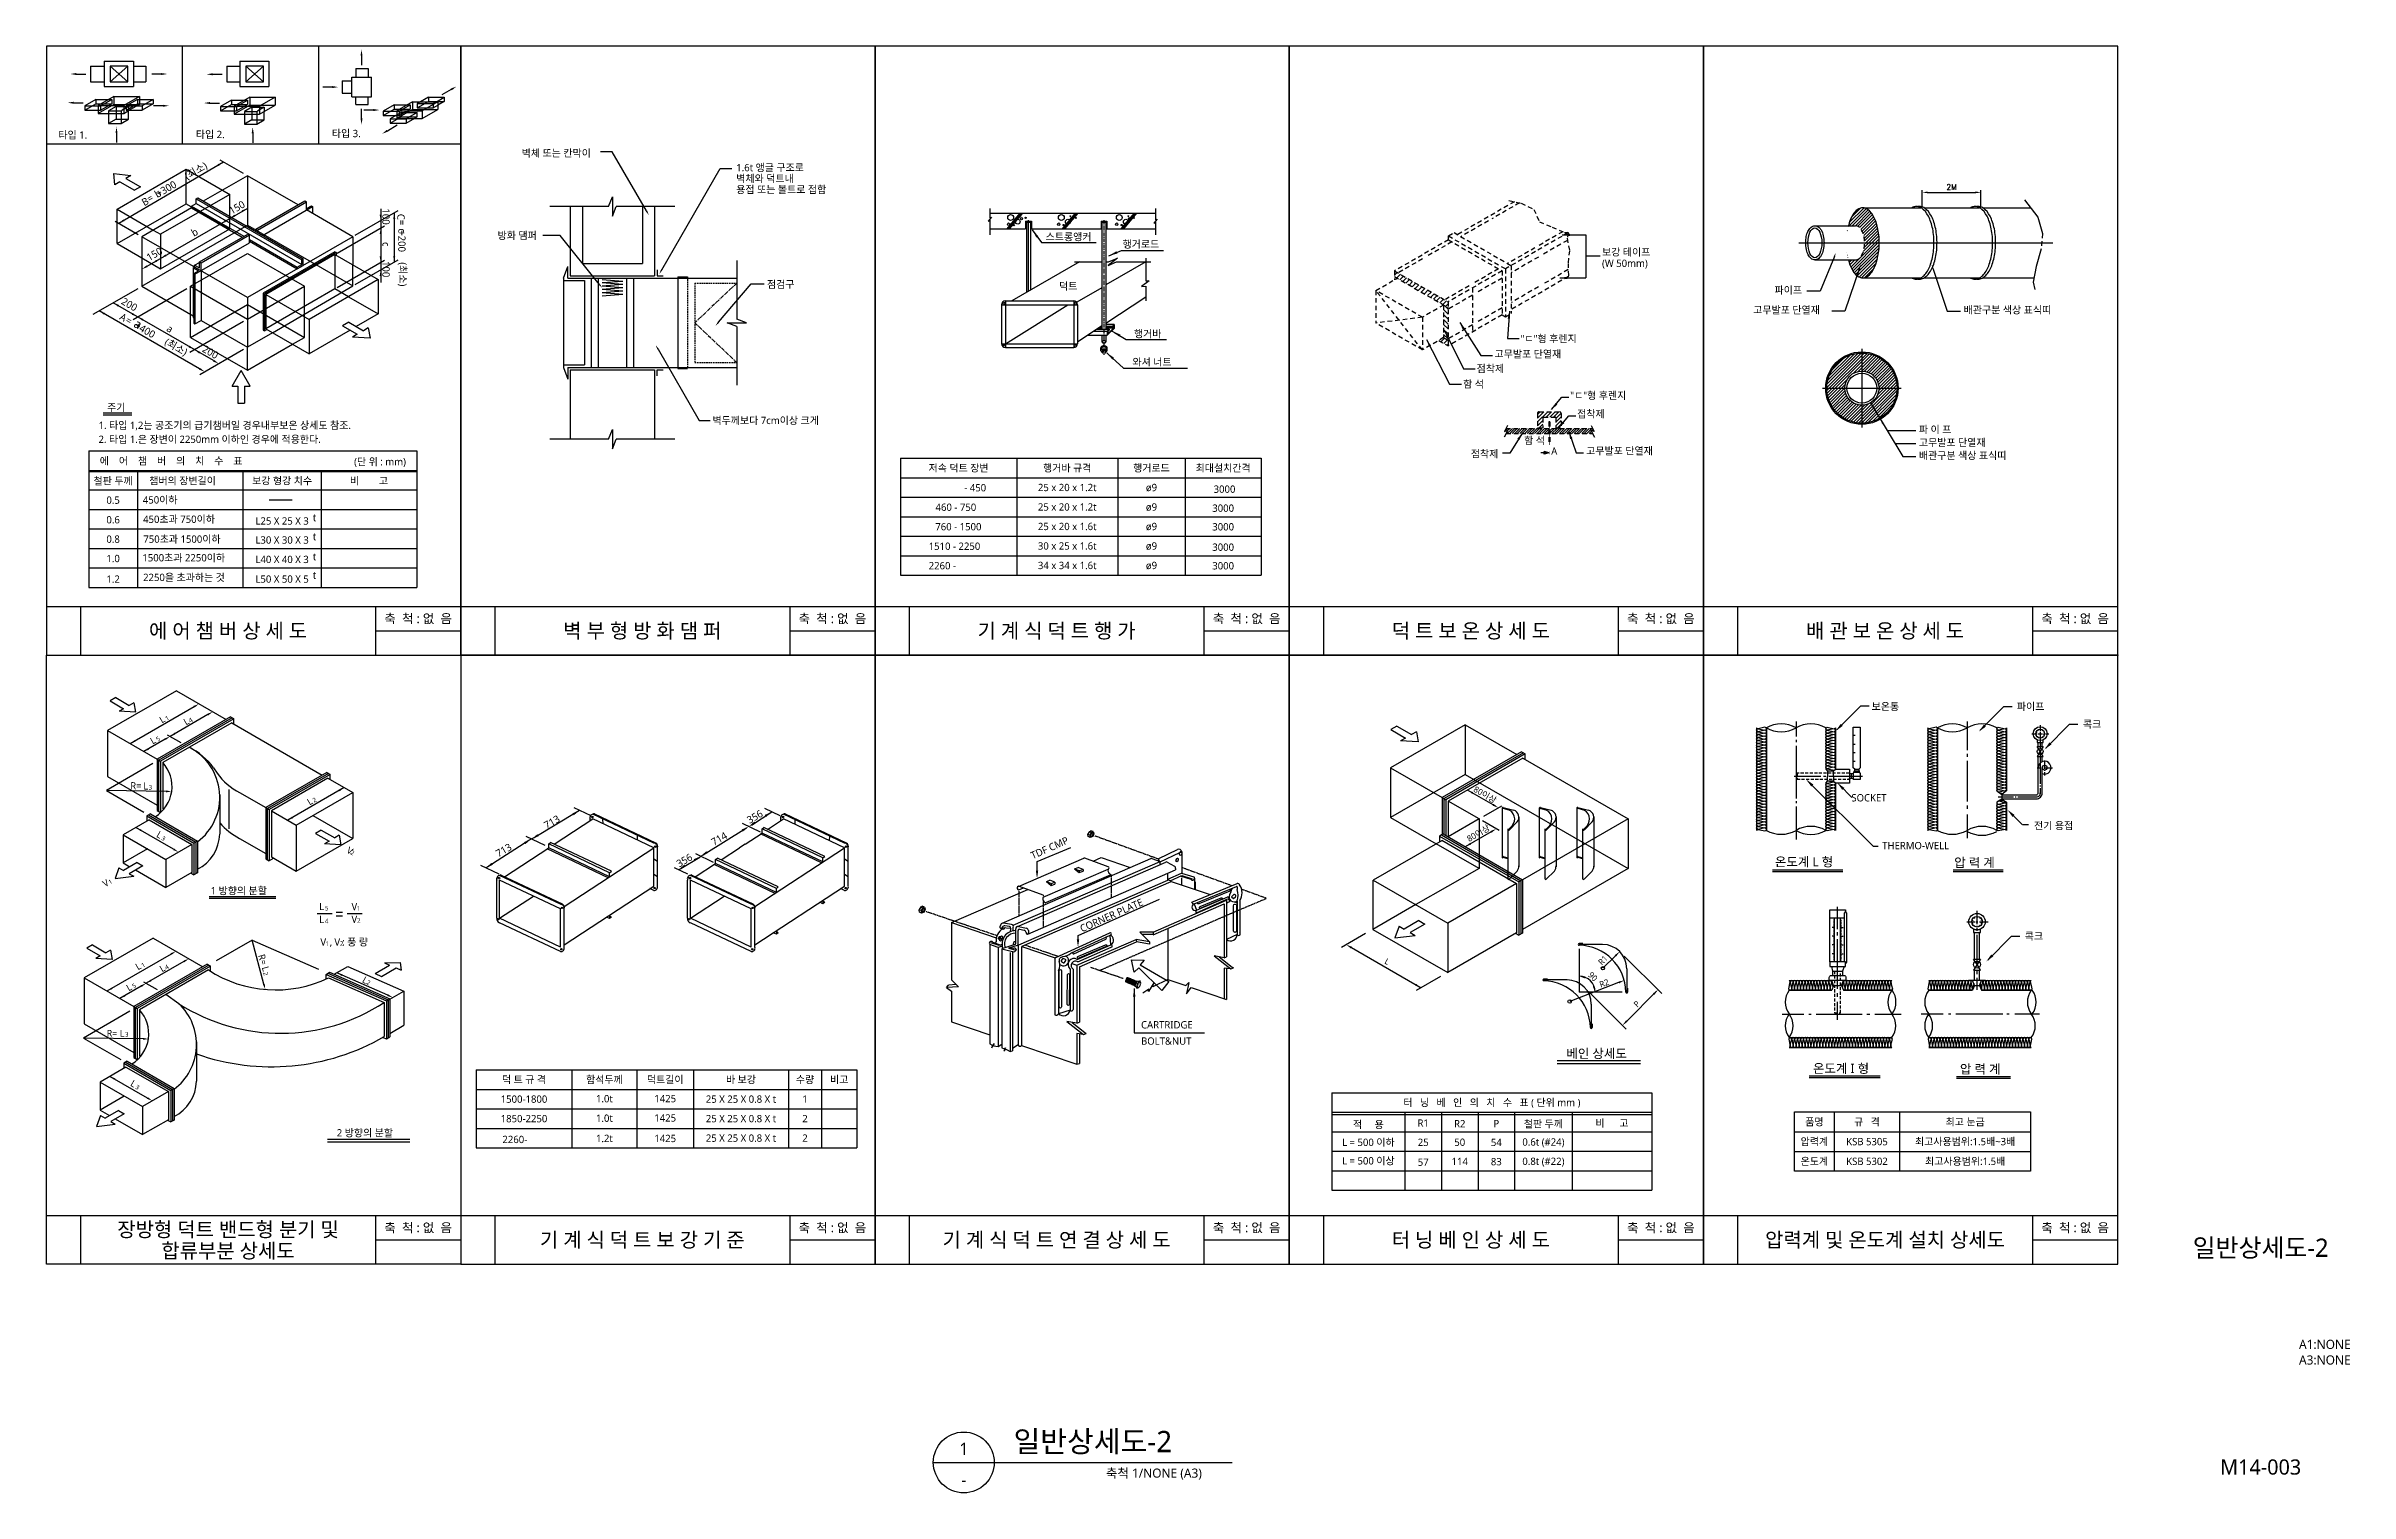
# Model space of a CAD drawing. Header units: millimetres. Extents: x 70076 to 74197, y 15592 to 16067.
# Drawn here: x 70917 to 71674, y 15592 to 16067 of the extents above; entities that cross this region are included whole.
import ezdxf
from ezdxf.enums import TextEntityAlignment as Align

# ---------------------------------------------------------------- set-up
doc = ezdxf.new("R2010")
doc.units = ezdxf.units.MM
for name, pattern in [('CENTER', [2, 1.25, -0.25, 0.25, -0.25]), ('DASHED', [0.75, 0.5, -0.25]), ('DASHEDX2', [1.5, 1, -0.5]), ('H1', [2.5, 1.5, -1]), ('HIDDEN', [0.375, 0.25, -0.125])]:
    doc.linetypes.add(name, pattern=pattern)
for name, color, linetype in [('1', 7, 'Continuous'), ('10', 4, 'Continuous'), ('112', 3, 'Continuous'), ('2', 2, 'H1'), ('AA-MKXS', 3, 'Continuous'), ('C', 4, 'Continuous'), ('D', 3, 'Continuous'), ('E', 6, 'Continuous'), ('G', 3, 'Continuous'), ('M', 6, 'Continuous'), ('MDET', 4, 'Continuous'), ('R', 1, 'Continuous'), ('TEXT', 2, 'Continuous'), ('Y', 2, 'Continuous')]:
    doc.layers.add(name, color=color, linetype=linetype)
doc.layers.add('t', color=1, linetype='Continuous', lineweight=15)
doc.styles.add('ROMANS', font='romans.shx')
doc.styles.get("Standard").update_dxf_attribs({"font": ''})
doc.styles.add('sunjin', font='')
doc.styles.get('Standard').set_extended_font_data('Arial')
doc.styles.get('sunjin').set_extended_font_data('Malgun Gothic')
doc.dimstyles.get("Standard").update_dxf_attribs({"dimtxt": 0.18, "dimasz": 0.18, "dimexe": 0.18, "dimexo": 0.0625, "dimgap": 0.09, "dimtad": 0, "dimtih": 1, "dimtoh": 1, "dimdec": 4, "dimzin": 0, "dimdsep": 46, "dimtxsty": 'Standard', "dimcen": 0.09, "dimadec": 0, "dimazin": 0, "dimtfac": 1, "dimtdec": 4, "dimtofl": 0, "dimtmove": 0, "dimatfit": 3, "dimfxl": 1, "dimtolj": 1, "dimtzin": 0, "dimarcsym": 0})

msp = doc.modelspace()

# ---------------------------------------------------------------- texts
at = {"layer": '2', "linetype": 'Continuous', "insert": (71542.81, 16021.09), "char_height": 1.778, "attachment_point": 5, "style": 'ROMANS'}
msp.add_mtext('\\A1;2M', dxfattribs=at)
at = {"layer": 'AA-MKXS', "style": 'sunjin'}
msp.add_text('일반상세도-2', height=7, dxfattribs=at).set_placement((71234.84, 15605.63))
msp.add_text('1', height=4, dxfattribs=at).set_placement((71218.54, 15604.75), align=Align.CENTER)
msp.add_text('축척 1/NONE (A3)', height=3, dxfattribs=at).set_placement((71296.67, 15598.76), align=Align.MIDDLE_RIGHT)
msp.add_text('-', height=4, dxfattribs=at).set_placement((71218.51, 15596.54), align=Align.MIDDLE)
at = {"layer": 'G', "style": 'sunjin'}
for s, height, p in [('타입 1.', 2.4, (70921.26, 16036.97)), ('타입 2.', 2.4, (70966.39, 16037.13)), ('타입 3.', 2.4, (71011.05, 16037.45)), ('벽체 또는 칸막이', 2.4, (71073.37, 16031.01)), ('1.6t 앵글 구조로', 2.4, (71143.8, 16026.25)), ('용접 또는 볼트로 접합', 2.4, (71143.8, 16019.05)), ('벽체와 덕트내', 2.4, (71143.8, 16022.65)), ('방화 댐퍼', 2.4, (71065.46, 16003.96)), ('스트롱앵커', 2.4, (71245.38, 16003.54)), ('행거로드', 2.4, (71270.63, 16001.11)), ('(W 50mm)', 2.4, (71428.05, 15994.83)), ('보강 테이프', 2.4, (71428.05, 15998.52)), ('점검구', 2.4, (71153.89, 15987.91)), ('덕트', 2.4, (71249.79, 15987.33)), ('행거바', 2.4, (71274.36, 15971.68)), ('고무발포 단열재', 2.4, (71392.75, 15965.05)), ('"ㄷ"형 후렌지', 2.4, (71401.31, 15970.08)), ('와셔 너트', 2.4, (71273.87, 15962.41)), ('점착제', 2.4, (71386.89, 15960.25)), ('함 석', 2.4, (71382.45, 15955.16)), ('"ㄷ"형 후렌지', 2.4, (71417.59, 15951.45)), ('1. 타입 1,2는 공조기의 급기챔버일 경우내부보온 상세도 참조.', 2.4, (70934.47, 15941.63)), ('주기', 2.4, (70937.25, 15947.5)), ('벽두께보다 7cm이상 크게', 2.4, (71135.99, 15943.23)), ('접착제', 2.4, (71419.86, 15945.35)), ('2. 타입 1.은 장변이 2250mm 이하인 경우에 적용한다.', 2.4, (70934.44, 15937.03)), ('함 석', 2.4, (71402.48, 15936.66)), ('에    어    챔    버    의    치    수    표', 2.4, (70934.85, 15929.92)), ('(단 위 : mm)', 2.4, (71018.35, 15929.67)), ('점착제', 2.4, (71384.96, 15932.28)), ('A', 2.4, (71411.36, 15933.16)), ('고무발포 단열재', 2.4, (71422.83, 15933.24)), ('- 450', 2.4, (71218.67, 15921.13)), ('3000', 2.4, (71300.53, 15920.67)), ('450이하', 2.4, (70948.99, 15917.14)), ('460 - 750', 2.4, (71209.24, 15914.73)), ('3000', 2.4, (71300.09, 15914.43)), ('450초과 750이하', 2.4, (70949.07, 15910.78)), ('750초과 1500이하', 2.4, (70949.15, 15904.26)), ('760 - 1500', 2.4, (71209.16, 15908.33)), ('3000', 2.4, (71300.09, 15908.3)), ('1500초과 2250이하', 2.4, (70948.83, 15898.13)), ('1510 - 2250', 2.4, (71206.99, 15901.93)), ('3000', 2.4, (71300.09, 15901.62)), ('2250을 초과하는 것', 2.4, (70949.07, 15891.69)), ('2260 -', 2.4, (71206.99, 15895.53)), ('3000', 2.4, (71300.09, 15895.5)), ('R=', 2.4, (70944.86, 15823.25)), ('L', 2.4, (70949.15, 15823.23)), ('3', 1.5, (70950.87, 15823.22)), ('L', 2.4, (71006.9, 15783.62)), ('V', 2.4, (71017.49, 15783.56)), ('L', 2.4, (71006.9, 15779.39)), ('4', 1.5, (71008.78, 15779.28)), ('5', 1.5, (71008.79, 15783.52)), ('V', 2.4, (71017.49, 15779.45)), ('1', 1.5, (71019.19, 15783.46)), ('2', 1.5, (71019.32, 15779.46)), ('V', 2.4, (71007.28, 15771.96)), ('1', 1.5, (71008.98, 15771.86)), (',    : 풍 량', 2.4, (71010.34, 15771.96)), ('V', 2.4, (71011.87, 15771.93)), ('2', 1.5, (71013.7, 15771.94)), ('CARTRIDGE', 2.4, (71276.71, 15744.78)), ('BOLT&NUT', 2.4, (71276.71, 15739.44)), ('2260-', 2.4, (71067.04, 15707.13))]:
    msp.add_text(s, height=height, dxfattribs=at).set_placement(p)
at = {"layer": 'G', "color": 3, "style": 'sunjin'}
for s, height, rotation, p in [('(최소)', 2.4, 30, (70963.55, 16023.42)), ('=  +300', 2.4, 30, (70951.19, 16015.93)), ('b', 2.4, 30, (70953.7, 16017.4)), ('B', 2.4, 30, (70949.47, 16014.72)), ('150', 2.4, 30, (70978.17, 16011.98)), ('100', 2.4, 270, (71027.63, 16014.05)), ('b', 2.4, 30, (70965.74, 16004.71)), ('C', 2.4, 270, (71032.54, 16012.27)), ('=  +200', 2.4, 270, (71032.83, 16010.3)), ('c', 2.4, 270, (71032.89, 16007.49)), ('150', 2.4, 30, (70951.07, 15996.66)), ('c', 2.4, 270, (71027.66, 16003.03)), ('100', 2.4, 270, (71027.63, 15996.79)), ('(최소)', 2.4, 270, (71033.16, 15996.35)), ('200', 2.4, 330, (70941.66, 15982.83)), ('A', 2.4, 330, (70941.06, 15977.72)), ('=  +400', 2.4, 330, (70943.04, 15976.62)), ('a', 3, 330, (70945.71, 15975.32)), ('a', 2.4, 330, (70956.52, 15973.94)), ('(최소)', 2.4, 330, (70955.89, 15969.51)), ('200', 2.4, 330, (70968.23, 15967.17)), ('L', 2.22, 30, (70955.22, 15844.91)), ('1', 1.48, 30, (70956.84, 15845.75)), ('L', 2.22, 30, (70963.15, 15844.24)), ('4', 1.48, 30, (70964.56, 15845.08)), ('L', 2.22, 30, (70952.21, 15837.99)), ('5', 1.48, 30, (70953.86, 15838.95)), ('80이상', 2, 330, (71385.63, 15822.71)), ('L', 2.22, 30, (71003.71, 15817.99)), ('2', 1.48, 30, (71005.25, 15818.89)), ('356', 2.4, 30, (71148.18, 15811.92)), ('L', 2.22, 330, (70953.22, 15807.79)), ('713', 2.4, 30, (71081.54, 15810.21)), ('714', 2.4, 30, (71136.47, 15804.7)), ('80이상', 2, 30, (71384.43, 15805.99)), ('3', 1.48, 330, (70954.9, 15806.85)), ('V', 2.22, 330, (71015.66, 15802.65)), ('2', 1.48, 330, (71016.93, 15802.1)), ('713', 2.4, 30, (71065.73, 15800.95)), ('356', 2.4, 30, (71125.07, 15797.6)), ('TDF CMP', 2.4, 23.94681, (71241.14, 15800.31)), ('V', 2.22, 30, (70936.59, 15791.1)), ('1', 1.48, 30, (70938.21, 15791.99)), ('CORNER PLATE', 2.4, 23.94681, (71257.31, 15776.31)), ('L', 2.22, 30, (70947.37, 15763.83)), ('1', 1.48, 30, (70948.99, 15764.67)), ('L', 2.22, 30, (70955.3, 15763.17)), ('4', 1.48, 30, (70956.71, 15764.01)), ('R=', 2.222, 285.70771, (70986.83, 15768.78)), ('L', 2.22, 285.70771, (70988.03, 15764.81)), ('2', 1.48, 285.70771, (70988.47, 15763.11)), ('L', 2, 330, (71356.42, 15766.24)), ('90', 2, 315, (71423.29, 15762.15)), ('R1', 2, 45, (71427.96, 15765.37)), ('L', 2.22, 30, (70944.36, 15756.92)), ('5', 1.48, 30, (70946.01, 15757.87)), ('L', 2.22, 330, (71020.78, 15760.09)), ('2', 1.5, 330, (71022.19, 15759.45)), ('R2', 2, 19.84567, (71427.63, 15758.16)), ('P', 2, 45, (71439.59, 15751.54)), ('L', 2.22, 330, (70944.68, 15726.08)), ('3', 1.48, 330, (70946.36, 15725.14))]:
    msp.add_text(s, height=height, rotation=rotation, dxfattribs=at).set_placement(p)
for s, height, p in [('고무발포 단열재', 2.4, (71477.67, 15979.5)), ('파이프', 2.4, (71484.69, 15986.03)), ('배관구분 색상 표식띠', 2.4, (71546.77, 15979.52)), ('파 이 프', 2.4, (71532.08, 15940.26)), ('고무발포 단열재', 2.4, (71532.08, 15935.99)), ('배관구분 색상 표식띠', 2.4, (71532.08, 15931.73)), ('보온통', 2.4, (71516.56, 15849.27)), ('파이프', 2.4, (71564.24, 15849.27)), ('콕크', 2.4, (71585.94, 15843.47)), ('SOCKET', 2.4, (71509.91, 15819.32)), ('전기 용접', 2.4, (71569.88, 15810.16)), ('온도계 L 형', 3, (71484.8, 15797.99)), ('THERMO-WELL', 2.4, (71520.04, 15803.61)), ('압 력 계', 3, (71543.66, 15797.75)), ('1 방향의 분할', 2.4, (70971.24, 15788.8)), ('콕크', 2.4, (71566.84, 15773.87)), ('R=', 2.222, (70937.13, 15742.07)), ('L', 2.22, (70941.42, 15742.05)), ('3', 1.48, (70943.13, 15742.04)), ('베인 상세도', 3, (71416.35, 15735.05)), ('온도계 I 형', 3, (71497.31, 15730.16)), ('압 력 계', 3, (71545.54, 15729.93)), ('2 방향의 분할', 2.4, (71012.66, 15709.3))]:
    msp.add_text(s, height=height, dxfattribs=at).set_placement(p)
at = {"layer": 'G', "style": 'sunjin'}
for s, p in [('저속 덕트 장변', (71216.79, 15928.81)), ('행거바 규격', (71252.47, 15928.81)), ('행거로드', (71280.12, 15928.81)), ('최대설치간격', (71303.65, 15928.81)), ('철판 두께', (70939.23, 15924.57)), ('챔버의 장변길이', (70962.04, 15924.63)), ('보강 형강 치수', (70994.71, 15924.63)), ('비        고', (71023.24, 15924.63)), ('25 x 20 x 1.2t', (71252.47, 15922.41)), ('ø9', (71280.12, 15922.41)), ('0.5', (70939.23, 15918.26)), ('25 x 20 x 1.2t', (71252.47, 15916.01)), ('ø9', (71280.12, 15916.01)), ('0.6', (70939.23, 15911.82)), ('0.8', (70939.23, 15905.45)), ('L25 X 25 X 3', (70994.71, 15911.42)), ('L30 X 30 X 3', (70994.71, 15905.17)), ('t', (71005.36, 15912.54)), ('t', (71005.36, 15906.29)), ('25 x 20 x 1.6t', (71252.47, 15909.61)), ('ø9', (71280.12, 15909.61)), ('1.0', (70939.23, 15899.09)), ('L40 X 40 X 3', (70994.71, 15898.79)), ('t', (71005.36, 15899.71)), ('30 x 25 x 1.6t', (71252.47, 15903.21)), ('ø9', (71280.12, 15903.21)), ('1.2', (70939.23, 15892.32)), ('L50 X 50 X 5', (70994.71, 15892.34)), ('t', (71005.36, 15893.59)), ('34 x 34 x 1.6t', (71252.47, 15896.81)), ('ø9', (71280.12, 15896.81)), ('덕 트 규 격', (71074.13, 15727.97)), ('함석두께', (71100.52, 15727.97)), ('덕트길이', (71120.48, 15727.97)), ('바 보강', (71145.36, 15727.97)), ('수량', (71166.38, 15727.97)), ('비고', (71177.61, 15727.97)), ('1500-1800', (71074.13, 15721.57)), ('1.0t', (71100.52, 15721.71)), ('1425', (71120.48, 15721.74)), ('25 X 25 X 0.8 X t', (71145.36, 15721.57)), ('1', (71166.38, 15721.57)), ('터   닝   베   인   의   치   수   표 ( 단위 mm )', (71391.87, 15720.45)), ('1850-2250', (71074.13, 15715.17)), ('1.0t', (71100.52, 15715.31)), ('1.2t', (71100.52, 15708.67)), ('1425', (71120.48, 15715.39)), ('1425', (71120.48, 15708.66)), ('25 X 25 X 0.8 X t', (71145.36, 15715.17)), ('25 X 25 X 0.8 X t', (71145.36, 15708.77)), ('2', (71166.38, 15715.17)), ('2', (71166.38, 15708.77)), ('적     용', (71351.34, 15713.22)), ('R1', (71369.34, 15713.72)), ('R2', (71381.34, 15713.49)), ('P', (71393.34, 15713.54)), ('철판 두께', (71408.8, 15713.46)), ('비      고', (71431.33, 15713.69)), ('품명', (71497.77, 15714.11)), ('규   격', (71515.04, 15714.11)), ('최고 눈금', (71547.26, 15714.11)), ('L = 500 이하', (71351.34, 15707.39)), ('L = 500 이상', (71351.34, 15701.31)), ('25', (71369.34, 15707.39)), ('114', (71381.34, 15701.1)), ('50', (71381.34, 15707.42)), ('83', (71393.34, 15701.05)), ('54', (71393.34, 15707.37)), ('0.6t (#24)', (71408.8, 15707.49)), ('0.8t (#22)', (71408.8, 15701.16)), ('온도계', (71497.77, 15701.15)), ('압력계', (71497.77, 15707.63)), ('KSB 5305', (71515.04, 15707.63)), ('KSB 5302', (71515.04, 15701.15)), ('최고사용범위:1.5배~3배', (71547.26, 15707.63)), ('최고사용범위:1.5배', (71547.26, 15701.15)), ('57', (71369.34, 15700.87))]:
    msp.add_text(s, height=2.4, dxfattribs=at).set_placement(p, align=Align.MIDDLE_CENTER)
at = {"layer": 'MDET', "color": 3, "style": 'sunjin'}
for s, p in [('에 어 챔 버 상 세 도', (70976.97, 15875.36)), ('벽 부 형 방 화 댐 퍼', (71112.97, 15875.36)), ('기 계 식 덕 트 행 가', (71248.97, 15875.36)), ('덕 트 보 온 상 세 도', (71384.97, 15875.36)), ('배 관 보 온 상 세 도', (71520.97, 15875.36)), ('장방형 덕트 밴드형 분기 및', (70976.97, 15678.77)), ('합류부분 상세도', (70976.97, 15671.77)), ('기 계 식 덕 트 보 강 기 준', (71112.97, 15675.36)), ('기 계 식 덕 트 연 결 상 세 도', (71248.97, 15675.36)), ('터 닝 베 인 상 세 도', (71384.97, 15675.36)), ('압력계 및 온도계 설치 상세도', (71520.97, 15675.36))]:
    msp.add_text(s, height=4.8, dxfattribs=at).set_placement(p, align=Align.MIDDLE_CENTER)
at = {"layer": 'MDET', "color": 2, "style": 'sunjin'}
for p in [(71039.37, 15879.36), (71175.37, 15879.36), (71311.37, 15879.36), (71447.37, 15879.36), (71583.37, 15879.36), (71039.37, 15679.36), (71175.37, 15679.36), (71311.37, 15679.36), (71447.37, 15679.36), (71583.37, 15679.36)]:
    msp.add_text('축  척 : 없  음', height=3, dxfattribs=at).set_placement(p, align=Align.MIDDLE_CENTER)
at = {"layer": 'TEXT', "color": 3, "style": 'sunjin'}
for s, height, p in [('일반상세도-2', 6, (71644.28, 15672.77)), ('A1:NONE', 3, (71665.35, 15641.04)), ('A3:NONE', 3, (71665.35, 15635.92)), ('M14-003', 5, (71644.28, 15600.77))]:
    msp.add_text(s, height=height, dxfattribs=at).set_placement(p, align=Align.MIDDLE_CENTER)

# ---------------------------------------------------------------- blocks, each defined once
blk = doc.blocks.new('BORDER')
for p, q in [((1, 1), (0, 1)), ((0, 1), (0, 0)), ((1, 0), (1, 1)), ((0, 0), (1, 0))]:
    blk.add_line(p, q)
blk = doc.blocks.new('R')
at = {"color": 0, "linetype": 'ByBlock'}
blk.add_solid([(0.03, -0.02), (0.03, 1.42), (4.35, 0.7)], dxfattribs=at)
at = {"layer": 'Defpoints', "color": 0, "linetype": 'ByBlock'}
blk.add_point((4.35, 0.7), dxfattribs=at)

# ---------------------------------------------------------------- hatches: boundary and pattern name
at = {"layer": 't'}
h = msp.add_hatch(dxfattribs=at)
h.set_pattern_fill('_USER', color=256, scale=0.711111, angle=45, style=0, pattern_type=0)
h.set_pattern_definition([(45, (71386.85756, 15878.9888), (-0.5028315, 0.5028315), [])])
edge = h.paths.add_edge_path()
edge.add_ellipse((71511.24, 16002.76), major_axis=(0, 5.62), ratio=0.541832, start_angle=180, end_angle=360, ccw=False)
edge.add_line((71511.24, 15997.14), (71508.91, 15997.14))
edge.add_ellipse((71513.64, 16002.76), major_axis=(0, 11.53), ratio=0.469691, start_angle=119.1716, end_angle=420.8284)
edge.add_line((71508.91, 16008.38), (71511.67, 16008.38))
h = msp.add_hatch(dxfattribs=at)
h.set_pattern_fill('_USER', color=256, scale=1.1232, angle=45, style=0, pattern_type=0)
h.set_pattern_definition([(45, (70809.2502, 15576.4174), (-0.7942223, 0.7942223), [])])
h.paths.add_polyline_path([(71359.93, 15993.52), (71359.93, 15991.64), (71377.54, 15981.47), (71377.54, 15983.35)])
h = msp.add_hatch(dxfattribs=at)
h.set_pattern_fill('_USER', color=256, scale=1.152, angle=315, style=0, pattern_type=0)
h.set_pattern_definition([(315, (71175.5806, 15798.4471), (0.814587, 0.814587), [])])
h.paths.add_polyline_path([(71376.05, 15971.62), (71377.54, 15970.77), (71377.54, 15981.47), (71376.05, 15982.33)])
h.paths.add_polyline_path([(71359.93, 15990.64), (71360.79, 15991.14), (71359.93, 15991.64)])
h = msp.add_hatch(dxfattribs=at)
h.set_pattern_fill('_USER', color=256, scale=1.152, angle=45, style=0, pattern_type=0)
h.set_pattern_definition([(45, (71175.5806, 15798.4471), (-0.814587, 0.814587), [])])
h.paths.add_polyline_path([(71376.05, 15971.62), (71374.43, 15970.68), (71377.54, 15968.89), (71377.54, 15970.77)])
h = msp.add_hatch(dxfattribs=at)
h.set_pattern_fill('_USER', color=256, scale=0.711111, angle=45, style=0, pattern_type=0)
h.set_pattern_definition([(45, (71457.68844, 15838.6819), (-0.5028315, 0.5028315), [])])
edge = h.paths.add_edge_path()
edge.add_arc((71513.36, 15955.04), 11.53, 0, 360)
edge = h.paths.add_edge_path(flags=17)
edge.add_arc((71513.36, 15955.04), 5.62, 0, 360)
h = msp.add_hatch(dxfattribs=at)
h.set_pattern_fill('_USER', color=256, scale=0.864, angle=45, style=0, pattern_type=0)
h.set_pattern_definition([(45, (71056.5112, 15726.7627), (-0.6109403, 0.6109403), [])])
h.paths.add_polyline_path([(71412.91, 15945.55), (71412.91, 15941.99), (71414.64, 15941.99), (71414.64, 15947.28), (71406.85, 15947.28), (71406.85, 15941.99), (71408.58, 15941.99), (71408.58, 15945.55)])
h = msp.add_hatch(dxfattribs=at)
h.set_pattern_fill('_USER', color=256, scale=0.576, angle=45, style=0, pattern_type=0)
h.set_pattern_definition([(45, (71174.58815, 15798.4471), (-0.4072935, 0.4072935), [])])
h.paths.add_polyline_path([(71410.89, 15941.82), (71410.89, 15940.17), (71424.92, 15940.17), (71424.41, 15941.23), (71425.47, 15940.81), (71424.96, 15941.82)])
h.paths.add_polyline_path([(71410.6, 15940.17), (71410.6, 15941.82), (71396.53, 15941.82), (71396.01, 15940.81), (71397.07, 15941.23), (71396.57, 15940.17)])

# ---------------------------------------------------------------- linework, layer by layer
at = {"color": 1}
for p, q in [((71516.24, 15950.21), (71526.76, 15932.56)), ((71521.67, 15941.09), (71531.06, 15941.09)), ((71524.22, 15936.83), (71531.06, 15936.83)), ((71526.76, 15932.56), (71531.06, 15932.56))]:
    msp.add_line(p, q, dxfattribs=at)
at = {"color": 4}
msp.add_line((70917.37, 15683.36), (71053.37, 15683.36), dxfattribs=at)
at = {"color": 1}
for points in [[(71504.32, 15998.28), (71499.66, 15986.92), (71495.32, 15986.92)], [(71512.55, 15994.48), (71507.81, 15980.36), (71503.47, 15980.36)]]:
    msp.add_lwpolyline(points, dxfattribs=at)
at = {"color": 1, "extrusion": (0, 0, -1)}
msp.add_lwpolyline([(-71536.67, 15994.48), (-71541.41, 15980.36), (-71545.75, 15980.36)], dxfattribs=at)
at = {"color": 4}
msp.add_lwpolyline([(70917.37, 15867.36), (71053.37, 15867.36), (71053.37, 15667.36), (70917.37, 15667.36)], close=True, dxfattribs=at)
at = {"color": 1}
for points in [[(71504.13, 15998.36), (71504.8, 15999.45), (71504.52, 15998.2)], [(71512.35, 15994.55), (71512.95, 15995.68), (71512.75, 15994.41)], [(71516.89, 15948.53), (71516.24, 15950.21), (71517.4, 15948.84)], [(71519.92, 15943.46), (71519.26, 15945.13), (71520.43, 15943.76)], [(71520.1, 15943.15), (71519.45, 15944.83), (71520.61, 15943.45)]]:
    msp.add_solid(points, dxfattribs=at)
at = {"color": 1, "extrusion": (0, 0, -1)}
msp.add_solid([(-71536.87, 15994.55), (-71536.26, 15995.68), (-71536.47, 15994.41)], dxfattribs=at)
at = {"layer": '1'}
for p, q in [((71422.77, 15998.49), (71427.44, 15998.49)), ((71410.73, 15933.8), (71407.91, 15933.8)), ((71410.73, 15933.8), (71409.07, 15934.28)), ((71409.07, 15933.32), (71409.07, 15934.28)), ((71410.73, 15933.8), (71409.07, 15933.32))]:
    msp.add_line(p, q, dxfattribs=at)
at = {"layer": '10'}
msp.add_point((71597.37, 15867.36), dxfattribs=at)
msp.add_point((71597.37, 15867.36), dxfattribs=at)
at = {"layer": '112'}
msp.add_line((70955.16, 15815.97), (70954.76, 15815.74), dxfattribs=at)
at = {"layer": '112', "color": 2}
msp.add_line((71387.77, 15813.61), (71387.72, 15813.58), dxfattribs=at)
at = {"layer": '2', "linetype": 'Continuous'}
for p, q in [((71533.18, 16014.63), (71533.18, 16020.02)), ((71552.44, 16014.63), (71552.44, 16020.02)), ((71513.64, 16014.29), (71532.71, 16014.29)), ((71533.71, 16014.29), (71551.97, 16014.29)), ((71534.96, 16019.31), (71550.66, 16019.31)), ((71552.96, 16014.29), (71568.74, 16014.29)), ((71566.77, 16016.86), (71571.11, 16011.18)), ((71497.93, 16008.38), (71511.24, 16008.38)), ((71571.11, 16011.18), (71572.62, 16005.8)), ((71572.2, 16000.8), (71570.56, 15994.99)), ((71497.93, 15997.14), (71511.24, 15997.14)), ((71513.64, 15991.23), (71532.71, 15991.23)), ((71533.71, 15991.23), (71551.97, 15991.23)), ((71552.96, 15991.23), (71569.88, 15991.23)), ((71570.56, 15994.99), (71569.64, 15989.86)), ((71569.64, 15989.86), (71570.14, 15987.38))]:
    msp.add_line(p, q, dxfattribs=at)
at = {"layer": '2'}
for p, q in [((71399.31, 16016.25), (71380.58, 16005.44)), ((71400.95, 16015.87), (71391.85, 16010.62)), ((71397.41, 16016.69), (71401.47, 16015.75)), ((71401.47, 16015.75), (71405.66, 16013.73)), ((71405.66, 16013.73), (71407.5, 16009.64)), ((71377.61, 16005.02), (71379.46, 16006.09)), ((71377.61, 16005.02), (71396.35, 15994.21)), ((71377.61, 16003.73), (71377.61, 16005.02)), ((71379.46, 16006.09), (71398.19, 15995.27)), ((71390.73, 16009.97), (71381.73, 16004.77)), ((71416.98, 16006.12), (71396.35, 15994.21)), ((71415.17, 16006.4), (71407.16, 16001.78)), ((71407.5, 16009.64), (71411.65, 16007.92)), ((71411.65, 16007.92), (71415.72, 16006.17)), ((71415.72, 16006.17), (71416.98, 16006.09)), ((71416.98, 16006.09), (71416.58, 16004.23)), ((71572.62, 16005.8), (71572.2, 16000.8)), ((71377.61, 16003.73), (71359.93, 15993.52)), ((71369.09, 15997.48), (71361.08, 15992.85)), ((71378.76, 16003.06), (71370.37, 15998.22)), ((71377.61, 16003.73), (71395.23, 15993.56)), ((71406.04, 16001.13), (71397.04, 15995.94)), ((71407.19, 15998.09), (71398.19, 15992.9)), ((71416.66, 16003.56), (71408.31, 15998.74)), ((71416.58, 16004.23), (71417.35, 16000.16)), ((71417.35, 16000.16), (71416.88, 15996.01)), ((71353.79, 15987.1), (71360.79, 15991.14)), ((71359.93, 15993.52), (71359.93, 15990.64)), ((71359.93, 15993.52), (71377.54, 15983.35)), ((71359.93, 15991.64), (71377.54, 15981.47)), ((71395.23, 15993.56), (71377.54, 15983.35)), ((71394.07, 15994.22), (71385.68, 15989.38)), ((71395.23, 15991.18), (71386.83, 15986.34)), ((71395.23, 15993.56), (71395.23, 15979.1)), ((71396.35, 15994.21), (71396.35, 15978.45)), ((71398.19, 15995.27), (71398.19, 15979.52)), ((71417.03, 15991.69), (71398.19, 15980.81)), ((71416.95, 15993.95), (71408.31, 15988.97)), ((71416.88, 15996.01), (71417.03, 15991.89)), ((71417.03, 15991.89), (71416.96, 15991.65)), ((71369.06, 15967.58), (71353.79, 15987.1)), ((71369.06, 15978.29), (71353.79, 15987.1)), ((71353.79, 15987.1), (71353.79, 15976.4)), ((71376.05, 15982.33), (71369.06, 15978.29)), ((71376.05, 15982.33), (71376.05, 15971.62)), ((71384.4, 15988.64), (71376.39, 15984.01)), ((71385.55, 15985.6), (71377.54, 15980.97)), ((71377.54, 15983.35), (71377.54, 15968.89)), ((71385.55, 15987.97), (71385.55, 15973.52)), ((71407.19, 15988.32), (71398.19, 15983.12)), ((71369.06, 15978.29), (71353.79, 15976.4)), ((71369.06, 15967.58), (71353.79, 15976.4)), ((71369.06, 15978.29), (71369.06, 15967.58)), ((71395.23, 15979.1), (71377.54, 15968.89)), ((71385.55, 15975.83), (71377.54, 15971.2)), ((71395.23, 15981.41), (71386.83, 15976.56)), ((71395.23, 15979.1), (71396.35, 15978.45)), ((71396.35, 15978.45), (71398.19, 15979.52)), ((71376.05, 15971.62), (71369.06, 15967.58)), ((71374.43, 15970.68), (71377.54, 15968.89)), ((71376.05, 15971.62), (71377.54, 15970.77)), ((71406.85, 15946.7), (71406.85, 15941.99)), ((71407.42, 15947.28), (71414.06, 15947.28)), ((71408.58, 15945.26), (71408.58, 15941.99)), ((71408.86, 15945.55), (71412.62, 15945.55)), ((71412.91, 15945.26), (71412.91, 15941.99)), ((71414.64, 15946.7), (71414.64, 15941.99)), ((71396.53, 15941.82), (71424.96, 15941.82)), ((71396.57, 15940.17), (71424.92, 15940.17)), ((71406.85, 15941.99), (71408.58, 15941.99)), ((71410.6, 15943.93), (71410.6, 15936.63)), ((71410.89, 15943.93), (71410.6, 15943.93)), ((71410.89, 15943.93), (71410.89, 15936.63)), ((71412.91, 15941.99), (71414.64, 15941.99))]:
    msp.add_line(p, q, dxfattribs=at)
for points, const_width in [([(71410.74, 15943.93), (71410.74, 15936.41)], 0.173), ([(71410.73, 15933.32), (71410.73, 15934.28)], 0.115)]:
    msp.add_lwpolyline(points, dxfattribs=dict(at, const_width=const_width))
at = {"layer": '2', "linetype": 'Continuous'}
for radius in [11.89, 11.53, 5.62, 4.91]:
    msp.add_circle((71513.36, 15955.04), radius, dxfattribs=at)
at = {"layer": '2'}
for centre, radius, start, end in [((71407.42, 15946.7), 0.576, 90, 180), ((71408.86, 15945.26), 0.288, 90, 180), ((71412.62, 15945.26), 0.288, 0, 90), ((71414.06, 15946.7), 0.576, 0, 90)]:
    msp.add_arc(centre, radius, start, end, dxfattribs=at)
at = {"layer": '2', "linetype": 'Continuous'}
msp.add_ellipse((71513.64, 16002.76), major_axis=(0, 11.53), ratio=0.469691, start_param=2.079937, end_param=7.344841, dxfattribs=at)
msp.add_ellipse((71497.93, 16002.76), major_axis=(0, 4.91), ratio=0.46603, dxfattribs=at)
at = {"layer": '2'}
msp.add_ellipse((71511.24, 16002.76), major_axis=(0, 5.62), ratio=0.541832, start_param=3.141593, end_param=6.283185, dxfattribs=at)
at = {"layer": '2', "linetype": 'Continuous'}
for points, knots in [([(71529.75, 15991.23), (71529.79, 15991.2), (71529.84, 15991.18), (71530.32, 15990.95), (71530.77, 15990.84), (71531.68, 15990.84), (71532.13, 15990.95), (71533, 15991.35), (71533.41, 15991.65), (71534.18, 15992.42), (71534.53, 15992.88), (71535.51, 15994.49), (71536.04, 15995.84), (71536.79, 15998.89), (71536.99, 16000.59), (71537.06, 16004), (71536.91, 16005.72), (71536.29, 16008.88), (71535.81, 16010.32), (71534.59, 16012.66), (71533.86, 16013.56), (71532.59, 16014.39), (71532.14, 16014.57), (71531.52, 16014.66), (71531.38, 16014.67), (71531.23, 16014.67), (71530.84, 16014.67), (71530.46, 16014.6), (71529.97, 16014.4), (71529.86, 16014.35), (71529.75, 16014.29)], [2.898334, 2.898334, 2.898334, 2.898334, 2.921747, 2.921747, 3.140639, 3.140639, 3.35953, 3.35953, 3.578422, 3.578422, 3.797313, 3.797313, 4.235096, 4.235096, 4.672879, 4.672879, 5.110662, 5.110662, 5.548445, 5.548445, 5.986228, 5.986228, 6.212604, 6.212604, 6.283185, 6.283185, 6.283185, 6.469084, 6.469084, 6.526445, 6.526445, 6.526445, 6.526445]), ([(71531.81, 15990.87), (71531.95, 15990.85), (71532.08, 15990.84), (71532.67, 15990.84), (71533.12, 15990.95), (71533.99, 15991.35), (71534.4, 15991.65), (71535.17, 15992.42), (71535.53, 15992.88), (71536.51, 15994.49), (71537.04, 15995.84), (71537.78, 15998.89), (71537.99, 16000.59), (71538.05, 16004), (71537.9, 16005.72), (71537.28, 16008.88), (71536.8, 16010.32), (71535.59, 16012.66), (71534.85, 16013.56), (71533.59, 16014.39), (71533.13, 16014.57), (71532.51, 16014.66), (71532.37, 16014.67), (71532.22, 16014.67), (71532.09, 16014.67), (71531.95, 16014.66), (71531.81, 16014.65)], [3.076272, 3.076272, 3.076272, 3.076272, 3.140639, 3.140639, 3.35953, 3.35953, 3.578422, 3.578422, 3.797313, 3.797313, 4.235096, 4.235096, 4.672879, 4.672879, 5.110662, 5.110662, 5.548445, 5.548445, 5.986228, 5.986228, 6.212604, 6.212604, 6.283185, 6.283185, 6.283185, 6.348567, 6.348567, 6.348567, 6.348567]), ([(71549, 15991.23), (71549.05, 15991.2), (71549.09, 15991.18), (71549.57, 15990.95), (71550.03, 15990.84), (71550.94, 15990.84), (71551.39, 15990.95), (71552.25, 15991.35), (71552.66, 15991.65), (71553.43, 15992.42), (71553.79, 15992.88), (71554.77, 15994.49), (71555.3, 15995.84), (71556.04, 15998.89), (71556.25, 16000.59), (71556.31, 16004), (71556.17, 16005.72), (71555.54, 16008.88), (71555.07, 16010.32), (71553.85, 16012.66), (71553.11, 16013.56), (71551.85, 16014.39), (71551.39, 16014.57), (71550.78, 16014.66), (71550.63, 16014.67), (71550.49, 16014.67), (71550.1, 16014.67), (71549.71, 16014.6), (71549.23, 16014.4), (71549.11, 16014.35), (71549, 16014.29)], [2.898334, 2.898334, 2.898334, 2.898334, 2.921747, 2.921747, 3.140639, 3.140639, 3.35953, 3.35953, 3.578422, 3.578422, 3.797313, 3.797313, 4.235096, 4.235096, 4.672879, 4.672879, 5.110662, 5.110662, 5.548445, 5.548445, 5.986228, 5.986228, 6.212604, 6.212604, 6.283185, 6.283185, 6.283185, 6.469084, 6.469084, 6.526445, 6.526445, 6.526445, 6.526445]), ([(71551.07, 15990.87), (71551.2, 15990.85), (71551.34, 15990.84), (71551.93, 15990.84), (71552.38, 15990.95), (71553.24, 15991.35), (71553.66, 15991.65), (71554.42, 15992.42), (71554.78, 15992.88), (71555.76, 15994.49), (71556.29, 15995.84), (71557.03, 15998.89), (71557.24, 16000.59), (71557.31, 16004), (71557.16, 16005.72), (71556.53, 16008.88), (71556.06, 16010.32), (71554.84, 16012.66), (71554.1, 16013.56), (71552.84, 16014.39), (71552.38, 16014.57), (71551.77, 16014.66), (71551.62, 16014.67), (71551.48, 16014.67), (71551.34, 16014.67), (71551.21, 16014.66), (71551.07, 16014.65)], [3.076272, 3.076272, 3.076272, 3.076272, 3.140639, 3.140639, 3.35953, 3.35953, 3.578422, 3.578422, 3.797313, 3.797313, 4.235096, 4.235096, 4.672879, 4.672879, 5.110662, 5.110662, 5.548445, 5.548445, 5.986228, 5.986228, 6.212604, 6.212604, 6.283185, 6.283185, 6.283185, 6.348567, 6.348567, 6.348567, 6.348567]), ([(71497.93, 16008.38), (71497.71, 16008.38), (71497.49, 16008.34), (71497.08, 16008.18), (71496.89, 16008.07), (71496.55, 16007.81), (71496.39, 16007.65), (71495.93, 16007.09), (71495.68, 16006.62), (71495.28, 16005.55), (71495.13, 16004.95), (71494.95, 16003.69), (71494.91, 16003.02), (71494.96, 16001.55), (71495.08, 16000.74), (71495.46, 15999.42), (71495.68, 15998.88), (71496.17, 15998.11), (71496.4, 15997.84), (71496.86, 15997.46), (71497.09, 15997.32), (71497.59, 15997.15), (71497.85, 15997.12), (71498.38, 15997.17), (71498.63, 15997.26), (71499.08, 15997.52), (71499.29, 15997.68), (71499.66, 15998.08), (71499.82, 15998.3), (71500.28, 15999.09), (71500.52, 15999.75), (71500.84, 16001.18), (71500.93, 16001.97), (71500.93, 16003.54), (71500.85, 16004.33), (71500.52, 16005.77), (71500.28, 16006.42), (71499.77, 16007.29), (71499.55, 16007.57), (71499.09, 16007.99), (71498.87, 16008.14), (71498.4, 16008.33), (71498.16, 16008.38), (71497.93, 16008.38)], [0, 0, 0, 0, 0.17264, 0.17264, 0.345279, 0.345279, 0.517919, 0.517919, 0.893607, 0.893607, 1.269294, 1.269294, 1.644982, 1.644982, 2.116226, 2.116226, 2.50725, 2.50725, 2.776069, 2.776069, 2.983363, 2.983363, 3.190656, 3.190656, 3.397949, 3.397949, 3.605242, 3.605242, 3.812535, 3.812535, 4.26222, 4.26222, 4.711904, 4.711904, 5.161589, 5.161589, 5.611274, 5.611274, 5.883382, 5.883382, 6.097385, 6.097385, 6.283185, 6.283185, 6.283185, 6.283185])]:
    msp.add_open_spline(points, degree=3, knots=knots, dxfattribs=at)
for points in [[(71534.96, 16019.61), (71534.96, 16019.02), (71533.18, 16019.31)], [(71550.66, 16019.61), (71550.66, 16019.02), (71552.44, 16019.31)]]:
    msp.add_solid(points, dxfattribs=at)
at = {"layer": 'AA-MKXS', "color": 7}
msp.add_line((71208.51, 15602.26), (71306.67, 15602.26), dxfattribs=at)
msp.add_circle((71218.51, 15602.26), 10, dxfattribs=at)
at = {"layer": 'C'}
for p, q in [((70962.02, 16035.21), (70962.02, 16067.21)), ((71006.82, 16035.21), (71006.82, 16067.21)), ((70917.22, 16035.21), (71053.22, 16035.21)), ((71492.65, 16002.76), (71576.03, 16002.76)), ((71513.36, 15967.99), (71513.36, 15942.08)), ((71500.4, 15955.04), (71526.31, 15955.04)), ((71397.07, 15941.23), (71395.96, 15938.9)), ((71397.02, 15942.77), (71396.01, 15940.81)), ((71396.01, 15940.81), (71397.07, 15941.23)), ((71424.41, 15941.23), (71425.53, 15938.9)), ((71425.47, 15940.81), (71424.41, 15941.23)), ((71424.47, 15942.77), (71425.47, 15940.81)), ((70931.23, 15934.41), (71038.91, 15934.41)), ((70931.23, 15934.41), (70931.23, 15889.61)), ((71038.91, 15934.41), (71038.91, 15889.61)), ((70931.23, 15889.61), (71038.91, 15889.61)), ((70970.79, 15787.56), (70992.7, 15787.56)), ((71058.42, 15731.17), (71183.41, 15731.17)), ((71058.42, 15731.17), (71058.42, 15705.57)), ((71183.41, 15731.17), (71183.41, 15705.57)), ((71058.42, 15705.57), (71183.41, 15705.57))]:
    msp.add_line(p, q, dxfattribs=at)
at = {"layer": 'C', "color": 4}
for p, q in [((70935.96, 15946.22), (70945.33, 15946.22)), ((71197.72, 15932.01), (71316.12, 15932.01)), ((71197.72, 15932.01), (71197.72, 15893.61)), ((71316.12, 15932.01), (71316.12, 15893.61)), ((71197.72, 15893.61), (71316.12, 15893.61)), ((70917.37, 15883.36), (71053.37, 15883.36)), ((70928.57, 15883.36), (70928.57, 15867.36)), ((71025.37, 15883.36), (71025.37, 15867.36)), ((71053.37, 15883.36), (71189.37, 15883.36)), ((71064.57, 15883.36), (71064.57, 15867.36)), ((71161.37, 15883.36), (71161.37, 15867.36)), ((71189.37, 15883.36), (71325.37, 15883.36)), ((71200.57, 15883.36), (71200.57, 15867.36)), ((71297.37, 15883.36), (71297.37, 15867.36)), ((71325.37, 15883.36), (71461.37, 15883.36)), ((71336.57, 15883.36), (71336.57, 15867.36)), ((71433.37, 15883.36), (71433.37, 15867.36)), ((71461.37, 15883.36), (71597.37, 15883.36)), ((71472.57, 15883.36), (71472.57, 15867.36)), ((71569.37, 15883.36), (71569.37, 15867.36)), ((71025.37, 15875.36), (71053.37, 15875.36)), ((71161.37, 15875.36), (71189.37, 15875.36)), ((71297.37, 15875.36), (71325.37, 15875.36)), ((71433.37, 15875.36), (71461.37, 15875.36)), ((71569.37, 15875.36), (71597.37, 15875.36)), ((71413.33, 15733.32), (71440.63, 15733.32)), ((71339.35, 15723.65), (71444.4, 15723.65)), ((71339.35, 15723.65), (71339.35, 15691.65)), ((71444.4, 15723.65), (71444.4, 15691.65)), ((71491.29, 15717.35), (71568.69, 15717.35)), ((71491.29, 15697.91), (71491.29, 15717.35)), ((71568.69, 15717.35), (71568.69, 15697.91)), ((71009.65, 15707.57), (71036.66, 15707.57)), ((71568.69, 15697.91), (71491.29, 15697.91)), ((71339.35, 15691.65), (71444.4, 15691.65)), ((70928.57, 15683.36), (70928.57, 15667.36)), ((71025.37, 15683.36), (71025.37, 15667.36)), ((71053.37, 15683.36), (71189.37, 15683.36)), ((71064.57, 15683.36), (71064.57, 15667.36)), ((71161.37, 15683.36), (71161.37, 15667.36)), ((71189.37, 15683.36), (71325.37, 15683.36)), ((71200.57, 15683.36), (71200.57, 15667.36)), ((71297.37, 15683.36), (71297.37, 15667.36)), ((71325.37, 15683.36), (71461.37, 15683.36)), ((71336.57, 15683.36), (71336.57, 15667.36)), ((71433.37, 15683.36), (71433.37, 15667.36)), ((71461.37, 15683.36), (71597.37, 15683.36)), ((71472.57, 15683.36), (71472.57, 15667.36)), ((71569.37, 15683.36), (71569.37, 15667.36)), ((71025.37, 15675.36), (71053.37, 15675.36)), ((71161.37, 15675.36), (71189.37, 15675.36)), ((71297.37, 15675.36), (71325.37, 15675.36)), ((71433.37, 15675.36), (71461.37, 15675.36)), ((71569.37, 15675.36), (71597.37, 15675.36))]:
    msp.add_line(p, q, dxfattribs=at)
at = {"layer": 'C'}
for centre in [(70946.96, 15809.14), (70939.32, 15727.95)]:
    msp.add_arc(centre, 11.62, 40.41762, 42.71534, dxfattribs=at)
at = {"layer": 'D'}
msp.add_lwpolyline([(71557.65, 15819.06), (71557.65, 15809.82)], dxfattribs=at)
at = {"layer": 'E'}
msp.add_line((70952.41, 16006.94), (70954.81, 16005.56), dxfattribs=at)
at = {"layer": 'G'}
for p, q in [((70931.83, 16060.79), (70931.83, 16055.59)), ((70931.83, 16060.79), (70936.3, 16060.79)), ((70936.3, 16062.44), (70945.87, 16062.44)), ((70936.3, 16062.44), (70936.3, 16054.08)), ((70945.87, 16062.44), (70945.87, 16054.08)), ((70945.87, 16060.79), (70949.98, 16060.79)), ((70949.98, 16060.79), (70949.98, 16055.59)), ((70976.56, 16060.79), (70976.56, 16055.59)), ((70976.56, 16060.79), (70980.81, 16060.79)), ((70980.81, 16062.44), (70980.81, 16054.08)), ((70980.81, 16062.44), (70990.38, 16062.44)), ((70990.38, 16062.44), (70990.38, 16054.08)), ((71018.91, 16060.03), (71022.91, 16060.03)), ((71018.91, 16060.03), (71018.91, 16057.14)), ((71022.91, 16060.03), (71022.91, 16057.14)), ((70931.83, 16055.59), (70936.3, 16055.59)), ((70936.3, 16054.08), (70945.87, 16054.08)), ((70945.87, 16055.59), (70949.98, 16055.59)), ((70976.56, 16055.59), (70980.81, 16055.59)), ((70980.81, 16054.08), (70990.38, 16054.08)), ((71014.42, 16055.92), (71017.64, 16055.92)), ((71014.42, 16055.92), (71014.42, 16051.91)), ((71014.42, 16051.91), (71017.64, 16051.91)), ((71017.64, 16057.14), (71024.08, 16057.14)), ((71017.64, 16050.65), (71017.64, 16057.14)), ((71017.64, 16050.65), (71024.08, 16050.65)), ((71018.91, 16048.14), (71018.91, 16050.65)), ((71022.91, 16048.14), (71022.91, 16050.65)), ((71024.08, 16050.65), (71024.08, 16057.14)), ((71045.41, 16049.1), (71047.96, 16050.57)), ((71047.96, 16050.57), (71047.96, 16049.16)), ((71018.91, 16048.14), (71022.91, 16048.14)), ((71039.05, 16045.54), (71035.42, 16043.44)), ((71035.42, 16042.04), (71039.05, 16044.14)), ((71035.42, 16043.44), (71035.42, 16042.04)), ((71039.05, 16044.14), (71039.05, 16045.54)), ((71047.96, 16049.16), (71045.86, 16047.95)), ((70939.82, 16021.84), (70939.47, 16025.47)), ((70939.47, 16025.47), (70945.02, 16024.84)), ((70964.99, 16014.76), (70966.52, 16015.65)), ((70964.99, 16014.76), (70982.09, 16004.89)), ((70964.99, 16014.2), (70964.99, 16014.76)), ((70964.99, 16014.2), (70981.61, 16004.61)), ((70966.49, 16017.22), (71001.16, 15997.2)), ((70966.52, 16017.22), (70966.99, 16017.49)), ((70966.52, 16015.65), (70966.52, 16017.22)), ((70966.52, 16015.65), (71001.17, 15995.64)), ((70966.99, 16017.49), (71001.64, 15997.48)), ((70986.07, 16007.18), (71002.19, 16016.49)), ((70986.63, 16006.86), (71002.75, 16016.17)), ((70988.27, 16005.2), (71004.74, 16014.71)), ((71002.19, 16016.49), (71002.75, 16016.17)), ((71002.75, 16013.56), (71002.75, 16016.17)), ((71002.75, 16014.04), (71004.32, 16014.95)), ((71004.32, 16014.95), (71004.74, 16014.71)), ((71004.74, 16014.71), (71004.74, 16012.41)), ((70967.54, 15996.48), (70983.41, 16005.64)), ((70968.1, 15996.16), (70983.97, 16005.32)), ((70983.41, 16005.64), (70983.97, 16005.32)), ((70983.97, 16002.71), (70983.97, 16005.32)), ((70986.07, 16006.47), (70986.07, 16007.18)), ((70986.07, 16007.18), (70986.63, 16006.86)), ((70986.63, 16006.15), (70986.63, 16006.86)), ((70966.11, 15992.41), (70983.97, 16002.71)), ((70983.97, 16003.8), (70999.64, 15994.75)), ((70983.97, 16003.24), (70999.64, 15994.19)), ((71001.17, 15997.21), (71001.64, 15997.48)), ((71001.17, 15995.64), (71001.17, 15997.21)), ((71001.64, 15995.35), (71001.64, 15997.48)), ((70965.55, 15994.52), (70965.99, 15994.77)), ((70965.55, 15994.52), (70965.55, 15978.24)), ((70965.55, 15994.52), (70967.24, 15993.54)), ((70965.69, 15992.65), (70967.24, 15993.54)), ((70965.69, 15992.65), (70965.69, 15976.37)), ((70965.69, 15992.65), (70966.11, 15992.41)), ((70965.99, 15995.42), (70967.54, 15996.31)), ((70965.99, 15995.42), (70967.54, 15994.52)), ((70965.99, 15994.77), (70965.99, 15995.42)), ((70965.99, 15994.77), (70968.1, 15993.55)), ((70966.11, 15992.41), (70966.11, 15976.13)), ((70967.54, 15996.48), (70968.1, 15996.16)), ((70967.54, 15994.52), (70967.54, 15996.48)), ((70968.1, 15993.55), (70968.1, 15996.16)), ((70968.1, 15993.55), (70968.1, 15977.27)), ((70999.64, 15994.75), (71001.17, 15995.64)), ((70999.64, 15994.19), (71001.64, 15995.35)), ((70999.64, 15994.19), (70999.64, 15994.75)), ((71087.07, 15991.13), (71088.5, 15995)), ((71087.07, 15991.13), (71087.07, 15961.84)), ((71087.07, 15990.33), (71094, 15990.33)), ((71088.5, 15991.13), (71088.5, 15995)), ((71088.5, 15991.13), (71143.98, 15991.13)), ((71094, 15990.33), (71094, 15962.64)), ((71096.22, 15991.13), (71096.22, 15961.84)), ((71098.5, 15991.13), (71098.5, 15961.84)), ((71107.79, 15991.13), (71107.79, 15961.84)), ((71110.08, 15991.13), (71110.08, 15961.84)), ((71117.8, 15993.93), (71117.8, 15991.93)), ((71117.8, 15991.93), (71119.83, 15991.93)), ((71124.59, 15991.53), (71124.59, 15961.44)), ((71124.59, 15991.53), (71127.8, 15991.53)), ((70965.55, 15978.24), (70965.69, 15978.32)), ((70965.55, 15978.24), (70965.69, 15978.15)), ((70965.69, 15976.37), (70966.11, 15976.13)), ((70966.11, 15976.13), (70968.1, 15977.27)), ((71022.99, 15974.82), (71023.59, 15971.47)), ((71023.59, 15971.47), (71017.79, 15971.82)), ((71267.27, 15973.77), (71267.95, 15973.35)), ((70978.35, 15955.72), (70981.27, 15960.78)), ((70984.19, 15955.72), (70981.27, 15960.78)), ((71087.07, 15962.64), (71094, 15962.64)), ((71087.07, 15961.84), (71088.5, 15957.97)), ((71088.5, 15961.84), (71143.98, 15961.84)), ((71088.5, 15961.84), (71088.5, 15957.97)), ((71117.8, 15961.04), (71119.83, 15961.04)), ((71117.8, 15959.04), (71117.8, 15961.04)), ((71124.59, 15961.44), (71127.8, 15961.44)), ((70978.35, 15955.72), (70980.19, 15955.72)), ((70980.19, 15955.72), (70980.19, 15950.12)), ((70982.35, 15955.72), (70984.19, 15955.72)), ((70982.35, 15955.72), (70982.35, 15950.12)), ((70980.19, 15950.12), (70982.35, 15950.12)), ((70990.49, 15918.41), (70997.99, 15918.41))]:
    msp.add_line(p, q, dxfattribs=at)
at = {"layer": 'G', "color": 3}
for p, q in [((70939.47, 16050.81), (70934.34, 16047.85)), ((70939.47, 16050.81), (70947.85, 16050.81)), ((70947.85, 16050.81), (70942.71, 16047.85)), ((70947.85, 16050.81), (70947.85, 16049.79)), ((70984.07, 16050.6), (70978.94, 16047.64)), ((70984.07, 16050.6), (70992.45, 16050.6)), ((70992.45, 16050.6), (70987.32, 16047.64)), ((70992.45, 16050.6), (70992.45, 16047.99)), ((71042.72, 16050.57), (71040.18, 16049.1)), ((71042.72, 16050.57), (71047.96, 16050.57)), ((70933.53, 16049.79), (70929.89, 16047.7)), ((70929.89, 16047.7), (70934.34, 16047.7)), ((70929.89, 16047.7), (70929.89, 16046.29)), ((70929.89, 16046.29), (70934.34, 16046.29)), ((70933.53, 16049.79), (70937.7, 16049.79)), ((70934.34, 16047.85), (70934.34, 16045.23)), ((70934.34, 16047.85), (70942.71, 16047.85)), ((70934.34, 16045.23), (70942.71, 16045.23)), ((70937.75, 16045.23), (70937.75, 16041.92)), ((70941.82, 16045.23), (70941.82, 16041.92)), ((70941.82, 16041.92), (70944.25, 16043.33)), ((70942.71, 16047.85), (70942.71, 16045.23)), ((70942.71, 16045.23), (70944.55, 16046.29)), ((70947.18, 16049.79), (70943.55, 16047.7)), ((70943.55, 16047.7), (70948.79, 16047.7)), ((70943.55, 16047.7), (70943.55, 16046.29)), ((70943.55, 16046.29), (70948.79, 16046.29)), ((70944.25, 16043.33), (70944.25, 16046.12)), ((70947.18, 16049.79), (70952.42, 16049.79)), ((70952.42, 16049.79), (70948.79, 16047.7)), ((70952.42, 16048.39), (70948.79, 16046.29)), ((70948.79, 16047.7), (70948.79, 16046.29)), ((70952.42, 16049.79), (70952.42, 16048.39)), ((70978.13, 16049.58), (70974.5, 16047.49)), ((70974.5, 16047.49), (70978.94, 16047.49)), ((70974.5, 16047.49), (70974.5, 16046.08)), ((70974.5, 16046.08), (70978.94, 16046.08)), ((70978.13, 16049.58), (70982.31, 16049.58)), ((70978.94, 16047.64), (70978.94, 16045.02)), ((70978.94, 16047.64), (70987.32, 16047.64)), ((70978.94, 16045.02), (70987.32, 16045.02)), ((70982.35, 16045.02), (70982.35, 16041.71)), ((70986.42, 16045.02), (70986.42, 16041.71)), ((70986.42, 16041.71), (70988.86, 16043.12)), ((70987.32, 16045.02), (70992.45, 16047.99)), ((70987.32, 16047.64), (70987.32, 16045.02)), ((70988.86, 16043.12), (70988.86, 16045.91)), ((71031.54, 16048.08), (71027.91, 16045.98)), ((71027.91, 16045.98), (71027.91, 16044.58)), ((71027.91, 16045.98), (71032.35, 16045.98)), ((71027.91, 16044.58), (71032.16, 16044.58)), ((71033.82, 16045.54), (71030.19, 16043.44)), ((71030.19, 16043.44), (71035.42, 16043.44)), ((71030.19, 16043.44), (71030.19, 16042.04)), ((71031.54, 16048.08), (71035.72, 16048.08)), ((71037.48, 16049.1), (71032.35, 16046.14)), ((71032.35, 16046.14), (71032.35, 16044.69)), ((71032.35, 16046.14), (71040.73, 16046.14)), ((71033.82, 16045.54), (71039.05, 16045.54)), ((71037.48, 16049.1), (71045.86, 16049.1)), ((71037.98, 16043.52), (71040.73, 16043.52)), ((71045.86, 16049.1), (71040.73, 16046.14)), ((71040.73, 16043.52), (71045.86, 16046.48)), ((71040.73, 16046.14), (71040.73, 16043.52)), ((71045.86, 16049.1), (71045.86, 16046.48)), ((70937.75, 16041.92), (70941.82, 16041.92)), ((70982.35, 16041.71), (70986.42, 16041.71)), ((71030.19, 16042.04), (71035.42, 16042.04)), ((70941.42, 16022.76), (70939.82, 16021.84)), ((70941.42, 16022.76), (70946.22, 16019.99)), ((70945.02, 16024.84), (70943.42, 16023.91)), ((70943.42, 16023.91), (70948.22, 16021.15)), ((70948.22, 16021.15), (70946.22, 16019.99)), ((71227.08, 16012.5), (71281.48, 16012.5)), ((71227.08, 16007.38), (71238.81, 16007.38)), ((71238.81, 16009.85), (71240.73, 16009.85)), ((71238.81, 16009.85), (71238.81, 16007.38)), ((71239.13, 16009.53), (71240.41, 16009.53)), ((71239.13, 16009.53), (71239.13, 15986.5)), ((71240.41, 16009.53), (71240.41, 15987.24)), ((71240.73, 16009.85), (71240.73, 16007.38)), ((71240.73, 16007.38), (71263.56, 16007.38)), ((71263.56, 16009.85), (71265.48, 16009.85)), ((71263.56, 16009.85), (71263.56, 16007.38)), ((71263.88, 16009.53), (71263.88, 15974.35)), ((71263.88, 16009.53), (71265.16, 16009.53)), ((71265.16, 16009.53), (71265.16, 15974.35)), ((71265.48, 16009.85), (71265.48, 16007.38)), ((71265.48, 16007.38), (71281.48, 16007.38)), ((71012.02, 15999.83), (70988.52, 15986.27)), ((71012.42, 15999.6), (70988.92, 15986.04)), ((71012.02, 15998.91), (70989.32, 15985.81)), ((71012.02, 15999.83), (71012.42, 15999.6)), ((71012.42, 15999.6), (71012.42, 15998.68)), ((70988.52, 15986.27), (70988.52, 15974.05)), ((70988.92, 15986.04), (70988.92, 15973.82)), ((70989.32, 15985.81), (70989.32, 15974.51)), ((71016.59, 15976.66), (71014.59, 15975.51)), ((71014.59, 15975.51), (71019.39, 15972.74)), ((71016.59, 15976.66), (71021.39, 15973.9)), ((71022.99, 15974.82), (71021.39, 15973.9)), ((71263.88, 15974.75), (71262.66, 15974.75)), ((71263.88, 15975.04), (71263.1, 15975.04)), ((71263.88, 15975.31), (71263.51, 15975.31)), ((71267.83, 15975.95), (71265.16, 15975.95)), ((71267.19, 15975.31), (71265.16, 15975.31)), ((71267.19, 15975.04), (71265.16, 15975.04)), ((71267.64, 15974.75), (71265.16, 15974.75)), ((71265.6, 15972.43), (71267.83, 15974.67)), ((71265.79, 15972.9), (71267.64, 15974.75)), ((71267.19, 15975.31), (71267.83, 15975.95)), ((71267.19, 15975.04), (71267.64, 15975.49)), ((71267.19, 15975.31), (71267.19, 15975.04)), ((71267.64, 15975.49), (71267.64, 15974.75)), ((71267.83, 15975.95), (71267.83, 15974.67)), ((70988.52, 15974.05), (70988.92, 15973.82)), ((70988.92, 15973.82), (70989.72, 15974.28)), ((71019.39, 15972.74), (71017.79, 15971.82)), ((71259.15, 15972.43), (71265.6, 15972.43)), ((71261.09, 15973.71), (71265.6, 15973.71)), ((71262.06, 15974.35), (71266.24, 15974.35)), ((71263.44, 15968.15), (71264, 15967.47)), ((71263.44, 15968.15), (71263.44, 15967.36)), ((71263.44, 15967.36), (71264, 15966.68)), ((71263.88, 15972.43), (71263.88, 15970.22)), ((71264, 15967.47), (71265.08, 15967.47)), ((71264, 15967.47), (71264, 15966.68)), ((71265.08, 15967.47), (71265.61, 15968.15)), ((71265.08, 15967.47), (71265.08, 15966.68)), ((71265.08, 15966.68), (71265.61, 15967.36)), ((71265.16, 15972.43), (71265.16, 15970.22)), ((71265.6, 15973.71), (71266.24, 15974.35)), ((71265.6, 15973.71), (71265.6, 15972.43)), ((71265.61, 15967.36), (71265.61, 15968.15)), ((71265.79, 15973.64), (71266.24, 15974.08)), ((71265.79, 15973.64), (71265.79, 15972.9)), ((71266.24, 15974.35), (71266.24, 15974.08)), ((71264, 15966.68), (71265.08, 15966.68)), ((70940.07, 15853.41), (70938.22, 15852.34)), ((70938.22, 15852.34), (70942.65, 15849.78)), ((70940.07, 15853.41), (70944.5, 15850.85)), ((70942.65, 15849.78), (70941.17, 15848.93)), ((70946.54, 15848.61), (70941.17, 15848.93)), ((70945.99, 15851.71), (70944.5, 15850.85)), ((70945.99, 15851.71), (70946.54, 15848.61)), ((70977.78, 15847.1), (70953.65, 15833.17)), ((70978.89, 15846.45), (70954.76, 15832.52)), ((70977.78, 15847.1), (70978.89, 15846.45)), ((70978.89, 15844.74), (70978.89, 15846.45)), ((70978.15, 15845.17), (70955.51, 15832.1)), ((71360.73, 15844.05), (71358.73, 15842.89)), ((71358.73, 15842.89), (71363.53, 15840.13)), ((71360.73, 15844.05), (71365.53, 15841.28)), ((71363.53, 15840.13), (71361.93, 15839.2)), ((71367.73, 15838.86), (71361.93, 15839.2)), ((71367.13, 15842.2), (71365.53, 15841.28)), ((71367.13, 15842.2), (71367.73, 15838.86)), ((70953.65, 15833.17), (70954.76, 15832.52)), ((70953.65, 15833.17), (70953.65, 15816.38)), ((70954.76, 15832.52), (70954.76, 15815.74)), ((70955.51, 15832.1), (70955.51, 15817.02)), ((71401.63, 15835.62), (71375.57, 15820.58)), ((71402.83, 15834.93), (71376.77, 15819.89)), ((71402.04, 15833.55), (71377.57, 15819.43)), ((71401.63, 15835.62), (71402.83, 15834.93)), ((71402.83, 15833.08), (71402.83, 15834.93)), ((70977.21, 15823.25), (70977.21, 15810.33)), ((71009.38, 15828.85), (70989.36, 15817.29)), ((71010.49, 15828.21), (70990.47, 15816.65)), ((71009.75, 15826.93), (70991.21, 15816.22)), ((71009.38, 15828.85), (71010.49, 15828.21)), ((71010.49, 15826.5), (71010.49, 15828.21)), ((70989.36, 15817.29), (70989.36, 15800.5)), ((70989.36, 15817.29), (70990.47, 15816.65)), ((70990.47, 15816.65), (70990.47, 15799.86)), ((70991.21, 15816.22), (70991.21, 15801.15)), ((71375.57, 15820.58), (71376.77, 15819.89)), ((71375.57, 15820.58), (71375.57, 15808.45)), ((71376.77, 15819.89), (71376.77, 15808.13)), ((71377.57, 15819.43), (71377.57, 15807.66)), ((71395.23, 15817.02), (71395.23, 15800.92)), ((71395.48, 15817.12), (71397, 15816.71)), ((71395.55, 15817.37), (71399.06, 15816.44)), ((71407.45, 15817.21), (71407.45, 15800.87)), ((71407.68, 15817.12), (71409.2, 15816.71)), ((71407.83, 15817.37), (71411.34, 15816.44)), ((71419.8, 15817.22), (71419.8, 15800.95)), ((71420.06, 15817.12), (71421.58, 15816.71)), ((71420.13, 15817.37), (71423.64, 15816.44)), ((70951.45, 15815.2), (70950.34, 15814.56)), ((70950.34, 15814.56), (70965.78, 15805.64)), ((70950.34, 15814.56), (70950.34, 15812.85)), ((70951.08, 15813.28), (70965.04, 15805.22)), ((70951.45, 15815.2), (70966.89, 15806.29)), ((71007.55, 15809.91), (71005.7, 15808.84)), ((71005.7, 15808.84), (71010.14, 15806.28)), ((71007.55, 15809.91), (71011.99, 15807.35)), ((71013.47, 15808.2), (71011.99, 15807.35)), ((71013.47, 15808.2), (71014.03, 15805.1)), ((71259.28, 15808.45), (71259.84, 15809.5)), ((71259.86, 15808.29), (71259.28, 15808.45)), ((71259.38, 15807.83), (71259.28, 15808.45)), ((71259.84, 15809.5), (71260.26, 15809.72)), ((71259.84, 15809.5), (71260.37, 15809.17)), ((71260.37, 15809.17), (71259.86, 15808.29)), ((71259.86, 15808.29), (71260.02, 15807.47)), ((71261, 15809.43), (71260.26, 15809.72)), ((71260.37, 15809.17), (71261.01, 15809.43)), ((71261.22, 15808.72), (71260.87, 15807.82)), ((71260.99, 15809.43), (71261.22, 15808.72)), ((71375.89, 15808.63), (71374.69, 15807.94)), ((71375.89, 15808.63), (71401.96, 15793.58)), ((71397.09, 15810.12), (71397.09, 15794.02)), ((71398.58, 15811.33), (71397.36, 15810.11)), ((71400.2, 15812.58), (71397.54, 15809.92)), ((71400.75, 15814.19), (71400.75, 15797.85)), ((71409.3, 15810.19), (71409.3, 15793.92)), ((71410.78, 15811.33), (71409.56, 15810.11)), ((71412.4, 15812.58), (71409.74, 15809.92)), ((71412.95, 15814.21), (71412.95, 15797.89)), ((71421.67, 15810.19), (71421.67, 15793.95)), ((71423.16, 15811.33), (71421.94, 15810.11)), ((71424.78, 15812.58), (71422.13, 15809.92)), ((71425.33, 15814.22), (71425.33, 15797.9)), ((70965.04, 15805.22), (70965.04, 15796.01)), ((70966.89, 15806.29), (70965.78, 15805.64)), ((70965.78, 15805.64), (70965.78, 15795.26)), ((70966.89, 15806.29), (70966.89, 15795.91)), ((70989.36, 15800.5), (70990.47, 15799.86)), ((70991.95, 15800.72), (70990.47, 15799.86)), ((71010.14, 15806.28), (71008.66, 15805.42)), ((71014.03, 15805.1), (71008.66, 15805.42)), ((71260.02, 15807.47), (71259.38, 15807.83)), ((71260.87, 15807.82), (71260.02, 15807.47)), ((71374.69, 15807.94), (71374.69, 15806.09)), ((71374.69, 15807.94), (71400.76, 15792.89)), ((71375.49, 15806.55), (71399.96, 15792.42)), ((71395.49, 15801.01), (71397, 15800.6)), ((71395.56, 15801.27), (71397.09, 15800.85)), ((71407.68, 15801.01), (71409.2, 15800.6)), ((71407.75, 15801.26), (71409.3, 15800.85)), ((71420.06, 15801.01), (71421.58, 15800.6)), ((71420.13, 15801.26), (71421.67, 15800.85)), ((70941.16, 15797.52), (70939.87, 15793.99)), ((70939.87, 15793.99), (70945.98, 15794.74)), ((70941.16, 15797.52), (70942.65, 15796.67)), ((70942.57, 15799.15), (70944.76, 15797.89)), ((70947.09, 15799.23), (70942.65, 15796.67)), ((70948.94, 15798.16), (70944.5, 15795.6)), ((70944.5, 15795.6), (70945.98, 15794.74)), ((70947.09, 15799.23), (70948.94, 15798.16)), ((70964.77, 15795.85), (70965.78, 15795.26)), ((70966.89, 15795.91), (70965.78, 15795.26)), ((71400.21, 15796.47), (71397.55, 15793.81)), ((71401.96, 15793.62), (71400.76, 15792.92)), ((71401.96, 15793.62), (71401.96, 15776.07)), ((71412.4, 15796.47), (71409.75, 15793.81)), ((71424.78, 15796.47), (71422.13, 15793.81)), ((71214.52, 15779.53), (71239.57, 15790.4)), ((71280.72, 15776.43), (71304.79, 15786.89)), ((71280.72, 15775.56), (71303.99, 15785.67)), ((71303.99, 15785.67), (71303.99, 15768.01)), ((71304.79, 15786.89), (71304.79, 15768.31)), ((71399.96, 15792.42), (71399.96, 15776.15)), ((71400.76, 15792.89), (71400.76, 15775.38)), ((71006.17, 15782.47), (71011.16, 15782.47)), ((71012.46, 15783), (71014.52, 15783)), ((71012.46, 15781.72), (71014.52, 15781.72)), ((71016.04, 15782.47), (71021.03, 15782.47)), ((71203.91, 15783.63), (71204.47, 15784.68)), ((71204, 15783.01), (71203.91, 15783.63)), ((71204.49, 15783.47), (71203.91, 15783.63)), ((71204.64, 15782.65), (71204, 15783.01)), ((71204.47, 15784.68), (71204.88, 15784.9)), ((71204.47, 15784.68), (71205, 15784.35)), ((71205, 15784.35), (71204.49, 15783.47)), ((71204.49, 15783.47), (71204.64, 15782.65)), ((71205.5, 15783), (71204.64, 15782.65)), ((71205.62, 15784.61), (71204.88, 15784.9)), ((71205, 15784.35), (71205.63, 15784.61)), ((71205.85, 15783.9), (71205.5, 15783)), ((71205.62, 15784.6), (71205.85, 15783.9)), ((71214.52, 15779.53), (71214.52, 15760.73)), ((71361.46, 15778.35), (71360.06, 15774.54)), ((71361.46, 15778.35), (71363.06, 15777.43)), ((71367.86, 15780.2), (71363.06, 15777.43)), ((71369.86, 15779.04), (71365.06, 15776.27)), ((71367.86, 15780.2), (71369.86, 15779.04)), ((70932.43, 15772.22), (70930.57, 15771.15)), ((70930.57, 15771.15), (70935.01, 15768.59)), ((70932.43, 15772.22), (70936.86, 15769.66)), ((70938.35, 15770.51), (70936.86, 15769.66)), ((70938.35, 15770.51), (70938.9, 15767.41)), ((71255.66, 15765.56), (71275.1, 15773.99)), ((71256.46, 15765.03), (71275.2, 15773.17)), ((71279.44, 15773.26), (71275.1, 15773.99)), ((71275.1, 15773.99), (71275.2, 15773.17)), ((71279.44, 15772.45), (71275.2, 15773.17)), ((71280.72, 15776.43), (71276.31, 15776.43)), ((71276.31, 15776.43), (71279.44, 15773.26)), ((71280.72, 15775.64), (71277.09, 15775.64)), ((71279.44, 15773.26), (71279.44, 15772.45)), ((71280.72, 15776.43), (71280.72, 15775.64)), ((71285.47, 15777.63), (71285.47, 15760.89)), ((71360.06, 15774.54), (71366.66, 15775.35)), ((71365.06, 15776.27), (71366.66, 15775.35)), ((71399.7, 15775.99), (71400.76, 15775.38)), ((71401.96, 15776.07), (71400.76, 15775.38)), ((70935.01, 15768.59), (70933.53, 15767.73)), ((70938.9, 15767.41), (70933.53, 15767.73)), ((70970.14, 15765.9), (70946.01, 15751.97)), ((70971.25, 15765.26), (70947.12, 15751.33)), ((70970.51, 15763.98), (70947.86, 15750.9)), ((70970.14, 15765.9), (70971.25, 15765.26)), ((70971.25, 15763.55), (70971.25, 15765.26)), ((71009.17, 15762.52), (71010.28, 15763.24)), ((71010.28, 15763.24), (71030.08, 15754.52)), ((71025.25, 15762.8), (71030.02, 15765.55)), ((71025.25, 15762.8), (71027.35, 15761.87)), ((71027.35, 15761.87), (71032.12, 15764.63)), ((71028.34, 15766.29), (71033.46, 15766.47)), ((71028.34, 15766.29), (71030.02, 15765.55)), ((71032.12, 15764.63), (71033.81, 15763.89)), ((71033.46, 15766.47), (71033.81, 15763.89)), ((71255.66, 15765.56), (71255.66, 15746.5)), ((71256.46, 15765.03), (71256.46, 15746.8)), ((71273.53, 15767.36), (71277.74, 15767.24)), ((71274.44, 15763.29), (71273.53, 15767.36)), ((71275.99, 15764.73), (71274.44, 15763.29)), ((71283.48, 15757.19), (71275.99, 15764.73)), ((71277.74, 15767.24), (71276.39, 15765.66)), ((71276.39, 15765.66), (71285.87, 15760.14)), ((71300.72, 15768.58), (71306.13, 15764.31)), ((71303.99, 15768.01), (71300.72, 15768.58)), ((71302.37, 15768.29), (71306.62, 15764.94)), ((71303.99, 15768.01), (71304.79, 15768.31)), ((71306.13, 15764.31), (71303.99, 15764.6)), ((71303.99, 15764.6), (71303.99, 15754.6)), ((71304.79, 15764.49), (71304.79, 15754.33)), ((71306.13, 15764.31), (71307.02, 15764.65)), ((71306.62, 15764.94), (71307.02, 15764.65)), ((71009.17, 15762.52), (71028.97, 15753.8)), ((71009.17, 15761.03), (71009.17, 15762.52)), ((71009.91, 15761.38), (71028.23, 15753.31)), ((71212.82, 15758.17), (71213.53, 15759.02)), ((71216.8, 15758.46), (71212.82, 15758.17)), ((71212.82, 15758.17), (71214.52, 15757.03)), ((71215.99, 15759.2), (71213.53, 15759.02)), ((71214.52, 15760.73), (71216.8, 15758.46)), ((71214.52, 15757.03), (71214.52, 15746.97)), ((71275.46, 15758.65), (71275.42, 15758.27)), ((71275.67, 15759.38), (71275.51, 15758.92)), ((71276.2, 15760.07), (71275.85, 15759.7)), ((71279.31, 15757.63), (71277.24, 15756.32)), ((71280.95, 15759.81), (71279.2, 15756.87)), ((71279.2, 15756.87), (71279.31, 15757.63)), ((71285.47, 15760.89), (71280.62, 15758.39)), ((71280.62, 15758.39), (71280.95, 15759.81)), ((71285.87, 15760.14), (71283.48, 15757.19)), ((71285.47, 15760.89), (71291.39, 15758.88)), ((71291.39, 15758.88), (71292.39, 15759.92)), ((71292.39, 15759.92), (71291.63, 15756.1)), ((71291.63, 15756.1), (71293.19, 15758.27)), ((71293.19, 15758.27), (71304.79, 15754.33)), ((70946.01, 15751.97), (70946.01, 15735.19)), ((70946.01, 15751.97), (70947.12, 15751.33)), ((70947.12, 15751.33), (70947.12, 15734.55)), ((70947.86, 15750.9), (70947.86, 15735.83)), ((71028.23, 15753.31), (71028.23, 15742.09)), ((71028.97, 15753.8), (71028.97, 15741.35)), ((71030.08, 15754.52), (71030.08, 15742.07)), ((71027.82, 15741.85), (71028.97, 15741.35)), ((71028.97, 15741.35), (71030.08, 15742.07)), ((71255.66, 15746.5), (71252.39, 15747.07)), ((71252.39, 15747.07), (71257.8, 15742.8)), ((71254.04, 15746.78), (71258.3, 15743.42)), ((71255.66, 15746.5), (71256.46, 15746.8)), ((71257.8, 15742.8), (71255.66, 15743.08)), ((71255.66, 15743.08), (71255.66, 15733)), ((71256.46, 15742.98), (71256.46, 15733.3)), ((71257.8, 15742.8), (71258.7, 15743.13)), ((71258.3, 15743.42), (71258.7, 15743.13)), ((70943.81, 15734.01), (70942.7, 15733.37)), ((70942.7, 15733.37), (70958.14, 15724.45)), ((70942.7, 15733.37), (70942.7, 15731.66)), ((70943.81, 15734.01), (70959.25, 15725.09)), ((70946.01, 15735.19), (70947.12, 15734.55)), ((70947.52, 15734.78), (70947.12, 15734.55)), ((70947.52, 15734.78), (70947.12, 15734.55)), ((71227.02, 15739.74), (71227.8, 15739.29)), ((71227.74, 15738.45), (71228.34, 15739.83)), ((71227.8, 15739.29), (71227.74, 15738.45)), ((71228.34, 15739.83), (71228.28, 15739.11)), ((71228.28, 15739.11), (71229, 15738.93)), ((71229, 15738.93), (71229.77, 15738.82)), ((71231.01, 15738.39), (71231.58, 15738.15)), ((71231.58, 15738.15), (71231.82, 15738.15)), ((71232.18, 15738.45), (71231.7, 15737.31)), ((71231.7, 15737.31), (71232.3, 15737.97)), ((71231.82, 15738.15), (71232.18, 15738.45)), ((71232.3, 15737.97), (71232.72, 15737.73)), ((71232.72, 15737.73), (71233.78, 15737.17)), ((70943.44, 15732.09), (70957.4, 15724.02)), ((70959.25, 15725.09), (70958.14, 15724.45)), ((70959.25, 15725.09), (70959.25, 15714.71)), ((70934.93, 15717.96), (70938.08, 15716.14)), ((70941.04, 15717.85), (70936.59, 15715.29)), ((70941.04, 15717.85), (70942.89, 15716.78)), ((70957.4, 15724.02), (70957.4, 15714.81)), ((70958.14, 15724.45), (70958.14, 15714.07)), ((71058.42, 15724.77), (71183.41, 15724.77)), ((70935.11, 15716.14), (70933.81, 15712.61)), ((70933.81, 15712.61), (70939.92, 15713.36)), ((70935.11, 15716.14), (70936.59, 15715.29)), ((70942.89, 15716.78), (70938.44, 15714.22)), ((70938.44, 15714.22), (70939.92, 15713.36)), ((70957.13, 15714.66), (70958.14, 15714.07)), ((70959.25, 15714.71), (70958.14, 15714.07))]:
    msp.add_line(p, q, dxfattribs=at)
at = {"layer": 'G', "color": 3, "linetype": 'DASHEDX2'}
for p, q in [((71504.42, 15763.63), (71504.42, 15749.86)), ((71506.36, 15749.86), (71506.36, 15763.63))]:
    msp.add_line(p, q, dxfattribs=at)
at = {"layer": 'G', "linetype": 'DASHEDX2'}
msp.add_line((71504.42, 15749.86), (71506.36, 15749.86), dxfattribs=at)
at = {"layer": 'G', "color": 3}
for points in [[(71478.79, 15843.52), (71478.79, 15809.82)], [(71482.03, 15843.52), (71482.03, 15809.82)], [(71501.47, 15843.52), (71501.47, 15829.91)], [(71504.71, 15843.52), (71504.71, 15829.91)], [(71510.54, 15830.4), (71510.54, 15843.68), (71512.81, 15843.68), (71512.81, 15830.4)], [(71534.97, 15843.52), (71534.97, 15809.82)], [(71538.21, 15843.52), (71538.21, 15809.82)], [(71557.65, 15843.52), (71557.65, 15829.91)], [(71557.65, 15843.52), (71557.65, 15822.78)], [(71560.89, 15843.52), (71560.89, 15822.78)], [(71570.93, 15839.71), (71570.93, 15838.66), (71572.87, 15838.66), (71572.87, 15839.71)], [(71571.25, 15837.36), (71571.25, 15838.66)], [(71572.55, 15837.36), (71572.55, 15838.66)], [(71570.93, 15837.36), (71572.87, 15837.36), (71571.9, 15835.74), (71570.93, 15837.36)], [(71570.93, 15834.12), (71572.87, 15834.12), (71571.9, 15835.74), (71570.93, 15834.12)], [(71572.55, 15832.34), (71572.55, 15834.12)], [(71501.47, 15829.91), (71502.12, 15829.26)], [(71501.47, 15825.37), (71502.12, 15826.02)], [(71501.47, 15825.37), (71501.47, 15809.82)], [(71502.12, 15829.26), (71502.12, 15827.64)], [(71504.06, 15829.26), (71502.12, 15829.26)], [(71502.12, 15826.02), (71502.12, 15827.64)], [(71504.06, 15826.02), (71502.12, 15826.02)], [(71504.06, 15829.26), (71504.71, 15829.91)], [(71504.06, 15827.64), (71504.06, 15829.26)], [(71504.06, 15827.64), (71504.06, 15826.02)], [(71504.06, 15826.02), (71504.71, 15825.37)], [(71504.71, 15829.91), (71509.25, 15829.91), (71509.25, 15825.37), (71504.71, 15825.37)], [(71504.71, 15825.37), (71504.71, 15809.82)], [(71509.25, 15826.67), (71508.92, 15826.67)], [(71509.25, 15828.61), (71509.89, 15828.45), (71509.89, 15826.83), (71509.25, 15826.67)], [(71509.89, 15828.45), (71510.54, 15828.45), (71510.54, 15826.83), (71509.89, 15826.83)], [(71511.03, 15829.91), (71510.54, 15830.4)], [(71511.03, 15829.42), (71511.03, 15829.91), (71512.32, 15829.91), (71512.32, 15829.42)], [(71512.32, 15829.91), (71512.81, 15830.4)], [(71502.8, 15766.7), (71502.8, 15783.71), (71507.98, 15783.71), (71507.98, 15783.07)], [(71507.66, 15766.7), (71507.66, 15782.58), (71507.98, 15783.07), (71508.3, 15782.58), (71508.3, 15766.54), (71507.98, 15766.06)], [(71550, 15777.58), (71550, 15776.33), (71552.33, 15776.33), (71552.33, 15777.58)], [(71550.35, 15767.51), (71550.35, 15776.33)], [(71551.97, 15767.51), (71551.97, 15776.33)], [(71502.8, 15766.7), (71502.8, 15765.08), (71507.98, 15765.08), (71507.98, 15766.7), (71502.8, 15766.7)], [(71503.77, 15763.63), (71503.44, 15765.08), (71507.49, 15765.08), (71507.01, 15763.63)], [(71503.77, 15762.17), (71503.77, 15763.63), (71507.01, 15763.63), (71507.01, 15762.17)], [(71551.16, 15765.73), (71550.03, 15767.51), (71552.3, 15767.51), (71551.16, 15765.73)], [(71551.16, 15765.73), (71550.03, 15763.95), (71552.3, 15763.95), (71551.16, 15765.73)], [(71550.35, 15760.55), (71550.35, 15763.95)], [(71551.97, 15760.55), (71551.97, 15763.95)], [(71275.19, 15758.38), (71274.75, 15758.55), (71274.98, 15759.53), (71275.54, 15760.37), (71275.97, 15760.19), (71275.39, 15759.32), (71274.98, 15759.5)], [(71275.39, 15759.32), (71275.19, 15758.38)], [(71489.51, 15760.55), (71503.44, 15760.55)], [(71489.51, 15757.31), (71503.44, 15757.31)], [(71508.14, 15760.55), (71502.63, 15760.55)], [(71504.09, 15758.93), (71503.44, 15760.55)], [(71504.09, 15758.93), (71503.44, 15757.31)], [(71504.09, 15758.93), (71506.68, 15758.93)], [(71506.68, 15758.93), (71507.33, 15760.55)], [(71506.68, 15758.93), (71507.33, 15757.31)], [(71507.33, 15760.55), (71523.21, 15760.55)], [(71507.33, 15757.31), (71523.21, 15757.31)], [(71535.29, 15760.55), (71549.7, 15760.55)], [(71535.29, 15757.31), (71549.7, 15757.31)], [(71553.92, 15760.55), (71548.41, 15760.55)], [(71550.35, 15758.93), (71549.7, 15757.31)], [(71550.35, 15758.93), (71549.7, 15757.31)], [(71550.35, 15758.93), (71551.97, 15758.93)], [(71551.97, 15758.93), (71552.62, 15760.55)], [(71551.97, 15758.93), (71552.62, 15757.31)], [(71552.62, 15757.31), (71568.98, 15757.31)], [(71553.11, 15760.55), (71568.98, 15760.55)], [(71489.51, 15741.76), (71523.21, 15741.76)], [(71535.29, 15741.76), (71568.98, 15741.76)], [(71489.51, 15738.52), (71523.21, 15738.52)], [(71535.29, 15738.52), (71568.98, 15738.52)]]:
    msp.add_lwpolyline(points, dxfattribs=at)
at = {"layer": 'G'}
for points in [[(71501.47, 15843.52), (71501.47, 15829.91)], [(71501.47, 15825.37), (71501.47, 15809.82)], [(71557.65, 15822.78), (71559.27, 15821.65), (71559.27, 15820.03), (71557.65, 15819.06)], [(71557.65, 15819.06), (71557.65, 15809.82)], [(71560.89, 15822.78), (71559.27, 15821.65)], [(71559.27, 15820.03), (71560.89, 15819.06)], [(71560.89, 15819.06), (71560.89, 15809.82)], [(71502.8, 15781.12), (71507.66, 15781.12)], [(71489.51, 15757.31), (71503.44, 15757.31)], [(71507.33, 15757.31), (71523.21, 15757.31)], [(71535.29, 15757.31), (71549.7, 15757.31)], [(71552.62, 15757.31), (71568.98, 15757.31)]]:
    msp.add_lwpolyline(points, dxfattribs=at)
at = {"layer": 'G', "color": 3}
for points in [[(71559.27, 15821.49), (71570.61, 15821.49, 0.414214), (71571.25, 15822.13), (71571.25, 15834.12)], [(71510.54, 15828.45), (71510.87, 15828.94), (71512.49, 15828.94), (71512.81, 15828.45), (71512.81, 15826.83), (71512.81, 15826.67, -0.414214), (71512.65, 15826.51), (71510.7, 15826.51, -0.414214), (71510.54, 15826.67), (71510.54, 15826.83)], [(71510.87, 15828.94), (71510.87, 15829.26, -0.414214), (71511.03, 15829.42), (71512.32, 15829.42, -0.414214), (71512.49, 15829.26), (71512.49, 15828.94)], [(71559.27, 15820.19), (71570.61, 15820.19, 0.414214), (71572.55, 15822.13), (71572.55, 15830.4)], [(71230.67, 15774.46, 0.683322), (71230.41, 15774.15, 0.268245)], [(71230.41, 15774.15), (71230.89, 15774), (71231.11, 15774.31), (71230.67, 15774.46, 6.466929)], [(71272.05, 15761.44), (71271.59, 15760.28, 0.931074), (71271.9, 15760.13, -0.093768)], [(71272.39, 15761.33), (71271.92, 15760.16, 0.931074), (71272.23, 15760.01, -0.093768)], [(71272.05, 15761.44, -0.90922), (71272.38, 15761.29, 0.7216)], [(71272.71, 15761.18), (71272.25, 15760.02, 0.931074), (71272.56, 15759.86, -0.093768)], [(71272.39, 15761.33, -0.90922), (71272.71, 15761.18, 0.7216)], [(71273.05, 15761.06), (71272.59, 15759.9, 0.931074), (71272.9, 15759.75, -0.093768)], [(71272.71, 15761.18, -0.90922), (71273.04, 15761.03, 0.7216)], [(71273.37, 15760.91), (71272.91, 15759.75, 0.931074), (71273.22, 15759.6, -0.093768)], [(71273.05, 15761.06, -0.90922), (71273.37, 15760.91, 0.7216)], [(71273.71, 15760.8), (71273.25, 15759.63, 0.931074), (71273.56, 15759.48, -0.093768)], [(71273.37, 15760.91, -0.90922), (71273.7, 15760.76, 0.7216)], [(71274.04, 15760.62), (71273.58, 15759.46, 0.931074), (71273.89, 15759.31, -0.093768)], [(71273.71, 15760.8, -0.90922), (71274.04, 15760.65, 0.7216)], [(71274.38, 15760.5), (71273.91, 15759.34, 0.931074), (71274.23, 15759.19, -0.093768)], [(71274.04, 15760.62, -0.90922), (71274.37, 15760.47, 0.7216)], [(71274.69, 15760.35), (71274.23, 15759.19, 0.931074), (71274.54, 15759.04, -0.093768)], [(71274.38, 15760.5, -0.90922), (71274.7, 15760.35, 0.7216)], [(71275.03, 15760.24), (71274.56, 15759.07, 0.931074), (71274.87, 15758.92, -0.093768)], [(71274.69, 15760.35, -0.90922), (71275.01, 15760.2, 0.7216)], [(71275.03, 15760.24, -0.90922), (71275.35, 15760.09, 0.7216)], [(71275.19, 15758.38, 0.311604), (71275.34, 15758.03, 0.319261)], [(71502.63, 15760.55), (71502.63, 15761.52, -0.414214), (71503.28, 15762.17), (71507.49, 15762.17, -0.414214), (71508.14, 15761.52), (71508.14, 15760.55)]]:
    msp.add_lwpolyline(points, format="xyb", dxfattribs=at)
at = {"layer": 'G', "color": 3, "linetype": 'DASHEDX2'}
msp.add_lwpolyline([(71509.25, 15828.61), (71492.07, 15828.61), (71492.07, 15826.67), (71509.25, 15826.67)], dxfattribs=at)
at = {"layer": 'G', "color": 3}
for points in [[(71260.89, 15809.04, 0.186535), (71260.79, 15809.06, 0.101721), (71260.6, 15808.98, 0.060337), (71260.45, 15808.83, 0.046682), (71260.29, 15808.6, 0.046682), (71260.17, 15808.35, 0.060337), (71260.13, 15808.13, 0.101721), (71260.15, 15807.94, 0.186535), (71260.22, 15807.85, 0.186535), (71260.33, 15807.84, 0.101721), (71260.51, 15807.92, 0.060337), (71260.67, 15808.07, 0.046682), (71260.83, 15808.29, 0.046682), (71260.94, 15808.55, 0.060337), (71260.99, 15808.76, 0.101721), (71260.97, 15808.96, 0.186535)], [(71205.52, 15784.22, 0.186535), (71205.41, 15784.24, 0.101721), (71205.23, 15784.15, 0.060337), (71205.07, 15784.01, 0.046682), (71204.91, 15783.78, 0.046682), (71204.8, 15783.52, 0.060337), (71204.75, 15783.31, 0.101721), (71204.78, 15783.12, 0.186535), (71204.85, 15783.03, 0.186535), (71204.96, 15783.01, 0.101721), (71205.14, 15783.1, 0.060337), (71205.29, 15783.24, 0.046682), (71205.45, 15783.47, 0.046682), (71205.57, 15783.73, 0.060337), (71205.61, 15783.94, 0.101721), (71205.59, 15784.14, 0.186535)]]:
    msp.add_lwpolyline(points, format="xyb", close=True, dxfattribs=at)
for centre, radius in [((71231.64, 15982.94), 0.321), ((71255.17, 15982.98), 0.321), ((71231.69, 15969.2), 0.321), ((71255.12, 15969.16), 0.321), ((71571.9, 15841.57), 2.27), ((71571.9, 15835.74), 0.972), ((71573.36, 15830.4), 0.81), ((71096.55, 15814.22), 0.274), ((71159.17, 15814.22), 0.274), ((71117.24, 15804.47), 0.228), ((71179.87, 15804.47), 0.228), ((71065.92, 15794.14), 0.274), ((71128.55, 15794.14), 0.274), ((71117.06, 15790.88), 0.228), ((71179.69, 15790.88), 0.228), ((71065.69, 15780.64), 0.228), ((71086.62, 15784.38), 0.228), ((71128.32, 15780.64), 0.228), ((71149.24, 15784.38), 0.228), ((71551.16, 15779.83), 2.72), ((71086.43, 15770.79), 0.228), ((71149.06, 15770.79), 0.228), ((71230.12, 15774.57), 0.196), ((71551.16, 15765.73), 1.13)]:
    msp.add_circle(centre, radius, dxfattribs=at)
for centre, radius, start, end in [((71263.99, 15968.15), 0.549, 149.57686, 180), ((71264.25, 15968), 0.848, 125.1975, 149.57686), ((71264.42, 15967.76), 1.14, 106.2867, 125.1975), ((71263.99, 15968.15), 0.229, 149.57686, 180), ((71263.99, 15968.15), 0.229, 180, 210.42314), ((71264.25, 15968), 0.528, 125.1975, 149.57686), ((71264.25, 15968.3), 0.528, 210.42314, 234.8025), ((71264.08, 15970.22), 0.197, 142.60841, 180), ((71264.08, 15970.22), 0.197, 180, 217.39159), ((71264.29, 15970.06), 0.462, 118.45476, 142.60841), ((71264.29, 15970.38), 0.462, 217.39159, 241.54524), ((71264.42, 15967.76), 0.821, 106.2867, 125.1975), ((71264.42, 15968.54), 0.821, 234.8025, 253.7133), ((71264.43, 15969.8), 0.756, 102.65182, 118.45476), ((71264.43, 15970.64), 0.756, 241.54524, 257.34818), ((71264.53, 15967.39), 1.53, 90, 106.2867), ((71264.53, 15967.39), 1.21, 90, 106.2867), ((71264.53, 15968.92), 1.21, 253.7133, 270), ((71264.52, 15969.39), 1.18, 90, 102.65182), ((71264.52, 15971.05), 1.18, 257.34818, 270), ((71264.52, 15969.39), 1.18, 77.34818, 90), ((71264.52, 15971.05), 1.18, 270, 282.65182), ((71264.53, 15967.39), 1.53, 73.7133, 90), ((71264.53, 15967.39), 1.21, 73.7133, 90), ((71264.53, 15968.92), 1.21, 270, 286.2867), ((71264.62, 15969.8), 0.756, 61.54524, 77.34818), ((71264.62, 15970.64), 0.756, 282.65182, 298.45476), ((71264.64, 15967.76), 0.821, 54.8025, 73.7133), ((71264.64, 15968.54), 0.821, 286.2867, 305.1975), ((71264.64, 15967.76), 1.14, 54.8025, 73.7133), ((71264.76, 15970.06), 0.462, 37.39159, 61.54524), ((71264.76, 15970.38), 0.462, 298.45476, 322.60841), ((71264.81, 15968), 0.528, 30.42314, 54.8025), ((71264.81, 15968.3), 0.528, 305.1975, 329.57686), ((71264.97, 15970.22), 0.197, 0, 37.39159), ((71264.97, 15970.22), 0.197, 322.60841, 0), ((71265.07, 15968.15), 0.229, 0, 30.42314), ((71265.07, 15968.15), 0.229, 329.57686, 0), ((71264.81, 15968), 0.848, 30.42314, 54.8025), ((71265.07, 15968.15), 0.549, 0, 30.42314), ((71573.36, 15830.4), 2.11, 247.38014, 180), ((71395.48, 15817.11), 0.266, 75, 255), ((71396.01, 15813.5), 3.36, 319.89632, 72.91236), ((71398.32, 15814.12), 2.43, 320.76109, 72.29968), ((71407.76, 15817.11), 0.266, 75, 255), ((71408.21, 15813.5), 3.36, 319.89632, 72.91236), ((71410.52, 15814.12), 2.43, 320.76109, 72.29968), ((71420.06, 15817.11), 0.266, 75, 255), ((71420.59, 15813.5), 3.36, 319.89632, 72.91236), ((71422.9, 15814.12), 2.43, 320.76109, 72.29968), ((71397.36, 15810.11), 0.266, 135, 315), ((71409.56, 15810.11), 0.266, 135, 315), ((71421.94, 15810.11), 0.266, 135, 315), ((71395.48, 15801), 0.266, 75, 255), ((71407.68, 15801), 0.266, 75, 255), ((71408.21, 15797.39), 3.36, 71.08715, 72.91236), ((71420.06, 15801), 0.266, 75, 255), ((71420.59, 15797.39), 3.36, 71.08161, 72.91236), ((71397.36, 15794), 0.266, 135, 315), ((71398.32, 15798.01), 2.43, 320.76109, 3.78469), ((71409.56, 15794), 0.266, 135, 315), ((71410.52, 15798.01), 2.43, 320.76109, 2.83143), ((71421.94, 15794), 0.266, 135, 315), ((71422.9, 15798.01), 2.43, 320.76109, 2.58935), ((71229.86, 15774.02), 0.266, 0.41268, 144.28524), ((71230.39, 15775.06), 0.288, 173.68678, 319.31377), ((71230.6, 15774.03), 0.478, 180.41268, 338.01756), ((71230.95, 15774.58), 0.452, 322.49541, 139.31377), ((71232.86, 15773.11), 1.96, 142.49541, 158.01756), ((71274.95, 15759.63), 1.65, 283.61284, 26.54105), ((71276.37, 15759.85), 0.523, 82.94666, 140.13446)]:
    msp.add_arc(centre, radius, start, end, dxfattribs=at)
at = {"layer": 'M', "color": 6}
for p, q in [((70940.56, 16013.79), (70963.26, 16026.89)), ((70963.26, 16026.89), (70975.11, 16020.05)), ((70983.31, 16024.78), (70968.83, 16016.42)), ((70999.93, 16015.19), (70983.31, 16024.78)), ((70940.56, 16013.79), (70952.41, 16006.94)), ((70940.56, 16002.49), (70940.56, 16013.79)), ((70964.99, 16014.2), (70948.66, 16004.77)), ((71017.97, 16004.77), (71002.75, 16013.56)), ((70983.31, 15984.77), (70948.66, 16004.77)), ((70948.66, 16004.77), (70948.66, 15988.49)), ((71017.97, 16004.77), (70983.31, 15984.77)), ((71017.97, 16004.77), (71017.97, 15995.48)), ((70940.56, 16002.49), (70948.66, 15997.81)), ((71012.02, 15998.91), (71026.27, 15990.69)), ((71026.27, 15990.69), (71003.57, 15977.58)), ((71026.27, 15990.69), (71026.27, 15979.39)), ((71256.46, 15996.5), (71234.29, 15983.7)), ((71278.28, 15996.5), (71265.16, 15988.93)), ((70948.66, 15988.49), (70965.55, 15978.74)), ((70983.31, 15984.77), (70983.31, 15968.49)), ((70989.32, 15985.81), (71003.57, 15977.58)), ((71016.49, 15985.04), (71026.27, 15979.39)), ((71230.92, 15982.42), (71230.92, 15969.62)), ((71230.92, 15982.42), (71255.88, 15982.42)), ((71232.2, 15983.7), (71232.2, 15968.34)), ((71232.2, 15983.7), (71254.6, 15983.7)), ((71232.2, 15969.62), (71252.68, 15982.42)), ((71254.6, 15983.7), (71254.6, 15968.34)), ((71263.88, 15987.99), (71255.61, 15983.21)), ((71255.88, 15982.42), (71255.88, 15969.62)), ((71265.16, 15976.4), (71278.28, 15985.05)), ((70964.66, 15971.67), (70964.66, 15979.26)), ((70968.1, 15977.27), (70983.31, 15968.49)), ((70989.32, 15974.51), (71003.57, 15966.28)), ((71003.57, 15977.58), (71003.57, 15966.28)), ((71026.27, 15979.39), (71019.07, 15975.23)), ((71255.88, 15970.28), (71263.88, 15975.56)), ((70964.66, 15971.67), (70983.31, 15960.9)), ((70991.53, 15973.23), (70983.31, 15968.49)), ((70983.31, 15960.9), (70998.11, 15969.44)), ((70983.31, 15960.9), (70983.31, 15968.49)), ((71017.07, 15974.08), (71003.57, 15966.28)), ((71230.92, 15969.62), (71255.88, 15969.62)), ((71232.2, 15968.34), (71254.6, 15968.34)), ((70959.99, 15855.65), (70937.35, 15842.58)), ((70959.99, 15855.65), (70976.3, 15846.24)), ((70937.35, 15842.58), (70937.35, 15827.51)), ((70937.35, 15842.58), (70953.65, 15833.17)), ((70978.15, 15845.17), (71007.9, 15827.99)), ((71383.09, 15844.49), (71358.64, 15830.37)), ((71383.09, 15844.49), (71400.04, 15834.71)), ((71402.04, 15833.55), (71436.62, 15813.59)), ((70937.35, 15827.51), (70953.65, 15818.09)), ((70972.18, 15830.35), (70973.36, 15828.55)), ((71009.75, 15826.93), (71017.88, 15822.23)), ((71358.64, 15830.37), (71375.58, 15820.59)), ((71358.64, 15830.37), (71358.64, 15814.09)), ((70974.25, 15821.54), (70974.25, 15808.63)), ((70980.77, 15822.24), (70989.36, 15817.29)), ((70991.21, 15816.22), (70999.33, 15811.53)), ((70991.21, 15816.22), (70999.33, 15811.53)), ((70999.33, 15811.53), (71017.88, 15822.24)), ((71017.88, 15822.24), (71017.88, 15807.16)), ((71387.72, 15813.58), (71377.57, 15819.43)), ((70951.08, 15813.28), (70942.57, 15808.37)), ((70942.57, 15808.37), (70956.53, 15800.3)), ((70942.57, 15808.37), (70942.57, 15799.15)), ((70999.33, 15811.53), (70999.33, 15796.45)), ((71004.82, 15814.7), (71017.88, 15807.16)), ((71084.08, 15805.3), (71096.74, 15813.6)), ((71095.81, 15812.99), (71095.81, 15813.6)), ((71116.72, 15805.62), (71096.74, 15815.12)), ((71116.72, 15804.09), (71096.74, 15813.6)), ((71117.36, 15805.62), (71097.37, 15815.12)), ((71100.08, 15812.01), (71100.06, 15813.54)), ((71111.41, 15806.62), (71111.44, 15808.13)), ((71146.71, 15805.3), (71152.27, 15808.95)), ((71171.8, 15799.14), (71151.81, 15808.64)), ((71152.27, 15810.29), (71152.88, 15810.74)), ((71172.26, 15800.79), (71152.27, 15810.29)), ((71152.27, 15808.95), (71152.27, 15810.29)), ((71172.26, 15799.44), (71152.27, 15808.95)), ((71172.87, 15801.24), (71152.88, 15810.74)), ((71154.11, 15810.16), (71159.36, 15813.6)), ((71158.44, 15812.99), (71158.44, 15813.6)), ((71179.35, 15805.62), (71159.36, 15815.12)), ((71179.35, 15804.09), (71159.36, 15813.6)), ((71179.99, 15805.62), (71160, 15815.12)), ((71163.13, 15811.81), (71163.11, 15813.34)), ((71358.64, 15814.09), (71373.62, 15805.44)), ((71387.72, 15813.58), (71377.52, 15807.69)), ((71436.62, 15813.59), (71401.96, 15793.58)), ((71436.62, 15813.59), (71436.62, 15797.31)), ((70950.55, 15803.76), (70942.57, 15799.15)), ((70965.04, 15805.22), (70956.53, 15800.3)), ((70980.77, 15807.17), (70989.36, 15802.22)), ((70991.21, 15801.15), (70999.33, 15796.45)), ((70999.33, 15796.45), (71017.88, 15807.16)), ((71067.73, 15794.57), (71082.24, 15804.09)), ((71101.76, 15794.28), (71081.78, 15803.79)), ((71082.24, 15805.44), (71082.85, 15805.88)), ((71102.22, 15795.93), (71082.24, 15805.44)), ((71082.24, 15804.09), (71082.24, 15805.44)), ((71102.22, 15794.59), (71082.24, 15804.09)), ((71102.84, 15796.38), (71082.85, 15805.88)), ((71087.34, 15784.82), (71116.72, 15804.09)), ((71116.72, 15791.52), (71116.72, 15804.09)), ((71117.95, 15791.52), (71117.95, 15804.09)), ((71137.01, 15800.29), (71137.62, 15800.73)), ((71157.61, 15791.23), (71137.62, 15800.73)), ((71138.85, 15800.15), (71144.86, 15804.09)), ((71146.71, 15805.3), (71144.86, 15804.09)), ((71149.96, 15784.82), (71179.35, 15804.09)), ((71172.26, 15800.79), (71172.87, 15801.24)), ((71172.26, 15799.44), (71172.26, 15800.79)), ((71174.45, 15806.42), (71174.49, 15807.93)), ((71179.35, 15791.52), (71179.35, 15804.09)), ((71180.58, 15791.52), (71180.58, 15804.09)), ((71230.93, 15779.28), (71279.92, 15800.55)), ((71236.52, 15791.4), (71257.93, 15800.69)), ((71265.92, 15797.87), (71258.23, 15800.7)), ((71260.97, 15799.69), (71263.65, 15800.86)), ((71263.65, 15800.86), (71273.17, 15797.62)), ((71280.2, 15800.57), (71283.03, 15799.63)), ((71282.49, 15800.56), (71288.67, 15803.54)), ((71283.03, 15799.44), (71289.48, 15802.55)), ((71290.05, 15802.19), (71290.05, 15795.79)), ((71375.52, 15806.54), (71352.94, 15793.5)), ((70946.61, 15796.82), (70956.53, 15791.09)), ((70956.53, 15800.3), (70956.53, 15791.09)), ((70965.04, 15796.01), (70956.53, 15791.09)), ((71065.19, 15780.94), (71065.19, 15793.51)), ((71086.1, 15785.54), (71066.11, 15795.04)), ((71066.11, 15780.94), (71066.11, 15793.51)), ((71086.1, 15784.01), (71066.11, 15793.51)), ((71086.74, 15785.54), (71066.75, 15795.04)), ((71102.22, 15795.93), (71102.84, 15796.38)), ((71102.22, 15794.59), (71102.22, 15795.93)), ((71116.72, 15800.44), (71117.95, 15799.75)), ((71116.72, 15795.4), (71117.95, 15794.71)), ((71127.81, 15780.94), (71127.81, 15793.51)), ((71148.72, 15785.54), (71128.74, 15795.04)), ((71148.72, 15784.01), (71128.74, 15793.51)), ((71128.74, 15780.94), (71128.74, 15793.51)), ((71149.36, 15785.54), (71129.37, 15795.04)), ((71130.35, 15794.57), (71137.01, 15798.94)), ((71156.53, 15789.13), (71136.55, 15798.64)), ((71157, 15790.78), (71137.01, 15800.29)), ((71137.01, 15798.94), (71137.01, 15800.29)), ((71157, 15789.44), (71137.01, 15798.94)), ((71179.35, 15800.44), (71180.58, 15799.75)), ((71179.35, 15795.4), (71180.58, 15794.71)), ((71234.68, 15778.64), (71283.03, 15799.63)), ((71235.93, 15778.15), (71284.87, 15799.4)), ((71236.59, 15772.22), (71285.47, 15793.45)), ((71237.71, 15771.84), (71286.6, 15793.06)), ((71239.53, 15775.78), (71288.04, 15796.85)), ((71244.54, 15787.84), (71265.95, 15797.13)), ((71245.46, 15786.08), (71266.86, 15795.37)), ((71245.67, 15792.99), (71246.79, 15793.5)), ((71245.67, 15792.99), (71247.19, 15791.76)), ((71245.67, 15792.99), (71247.19, 15792.42)), ((71248.43, 15792.85), (71246.79, 15793.5)), ((71254.91, 15797.17), (71256.03, 15797.67)), ((71254.91, 15797.17), (71256.43, 15796.59)), ((71254.91, 15797.17), (71256.43, 15795.94)), ((71257.68, 15797.02), (71256.03, 15797.67)), ((71256.43, 15796.59), (71257.68, 15797.02)), ((71256.43, 15796.59), (71256.43, 15795.94)), ((71256.43, 15795.94), (71257.68, 15796.37)), ((71257.68, 15797.02), (71257.68, 15796.37)), ((71283.03, 15798.6), (71283.03, 15799.63)), ((71285.23, 15799.38), (71287.66, 15798.02)), ((71285.47, 15793.77), (71290.02, 15795.8)), ((71285.47, 15793.45), (71285.47, 15795.73)), ((71286.28, 15793.26), (71290.07, 15794.95)), ((71286.6, 15793.06), (71299.4, 15788.72)), ((71288.06, 15797.28), (71288.04, 15796.85)), ((71293.14, 15793.73), (71289.66, 15794.76)), ((71290.02, 15795.8), (71294, 15794.58)), ((71290.02, 15794.25), (71290.02, 15791.9)), ((71290.07, 15794.95), (71293.14, 15794.01)), ((71293.14, 15794.01), (71293.6, 15793.93)), ((71294.26, 15794.12), (71294.22, 15790.47)), ((71352.83, 15793.43), (71352.83, 15777.32)), ((71352.94, 15793.5), (71377.38, 15779.39)), ((71436.62, 15797.31), (71401.96, 15777.3)), ((71066.11, 15780.94), (71077.23, 15788.23)), ((71087.33, 15772.24), (71116.72, 15791.52)), ((71116.72, 15790.08), (71115.46, 15790.69)), ((71128.74, 15780.94), (71139.85, 15788.23)), ((71149.95, 15772.24), (71179.35, 15791.52)), ((71157, 15790.78), (71157.61, 15791.23)), ((71157, 15789.44), (71157, 15790.78)), ((71172.26, 15785.72), (71171.24, 15786.2)), ((71172.26, 15786.87), (71172.26, 15785.72)), ((71172.89, 15786.21), (71172.26, 15786.5)), ((71172.89, 15786.21), (71172.26, 15785.72)), ((71179.35, 15790.08), (71178.08, 15790.69)), ((71236.53, 15790.29), (71238.11, 15790.94)), ((71244.52, 15788.58), (71236.82, 15791.41)), ((71247.19, 15792.42), (71248.43, 15792.85)), ((71247.19, 15792.42), (71247.19, 15791.76)), ((71247.19, 15791.76), (71248.43, 15792.19)), ((71248.43, 15792.85), (71248.43, 15792.19)), ((71293.37, 15786.25), (71308.21, 15792.33)), ((71293.45, 15786.03), (71293.37, 15786.25)), ((71294.1, 15785.67), (71308.06, 15791.39)), ((71294.1, 15785.67), (71294.95, 15783.57)), ((71294.45, 15792.91), (71294.48, 15790.39)), ((71294.95, 15783.57), (71305.18, 15787.97)), ((71304.4, 15787.02), (71304.79, 15786.89)), ((71306.16, 15789.67), (71305.76, 15788.67)), ((71308.24, 15786.64), (71308.29, 15786.66)), ((71308.29, 15791.24), (71308.29, 15790.38)), ((71308.29, 15786.66), (71308.29, 15775.65)), ((71309.1, 15786.77), (71309.1, 15775.46)), ((71366.89, 15785.44), (71352.83, 15777.32)), ((71399.96, 15792.42), (71377.38, 15779.39)), ((71086.1, 15771.43), (71066.11, 15780.94)), ((71086.1, 15770), (71066.11, 15779.5)), ((71086.1, 15771.43), (71086.1, 15784.01)), ((71087.33, 15771.43), (71087.33, 15784.01)), ((71102.22, 15780.86), (71101.21, 15781.34)), ((71102.22, 15782.01), (71102.22, 15780.86)), ((71102.85, 15781.35), (71102.22, 15781.65)), ((71102.85, 15781.35), (71102.22, 15780.86)), ((71148.72, 15771.43), (71128.74, 15780.94)), ((71148.72, 15770), (71128.74, 15779.5)), ((71148.72, 15771.43), (71148.72, 15784.01)), ((71149.95, 15771.43), (71149.95, 15784.01)), ((71214.52, 15779.53), (71229.19, 15774.55)), ((71230.66, 15778.89), (71230.38, 15778.19)), ((71231.16, 15778), (71231.12, 15777.89)), ((71231.12, 15777.89), (71233.84, 15777.71)), ((71234.15, 15778.96), (71231.52, 15779.38)), ((71233.54, 15778.25), (71232.03, 15778.49)), ((71234.67, 15776.83), (71234.77, 15777.88)), ((71236.52, 15778.25), (71239.12, 15777.66)), ((71377.41, 15779.37), (71377.41, 15763.12)), ((70952.35, 15774.46), (70929.71, 15761.39)), ((70952.35, 15774.46), (70968.66, 15765.05)), ((71157, 15775.71), (71155.98, 15776.19)), ((71157, 15776.86), (71157, 15775.71)), ((71157.62, 15776.2), (71157, 15776.5)), ((71157.62, 15776.2), (71157, 15775.71)), ((71229.77, 15771.38), (71227.02, 15772.3)), ((71227.02, 15772.3), (71227.02, 15739.74)), ((71230.13, 15772), (71227.39, 15772.92)), ((71228, 15773.15), (71230.64, 15772.16)), ((71231.11, 15771.8), (71229.77, 15771.38)), ((71229.77, 15771.38), (71229.77, 15738.82)), ((71231.06, 15772.29), (71230.13, 15772)), ((71235.27, 15772.3), (71231.01, 15770.95)), ((71231.01, 15770.95), (71234.45, 15770.02)), ((71231.01, 15770.95), (71231.01, 15738.39)), ((71236.07, 15772.03), (71233.18, 15771.11)), ((71233.18, 15771.11), (71235.66, 15770.43)), ((71234.79, 15771.02), (71233.72, 15771.28)), ((71233.84, 15777.71), (71233.93, 15777.45)), ((71233.85, 15776.59), (71233.93, 15777.45)), ((71235.55, 15772.68), (71235.55, 15777.47)), ((71236.35, 15772.41), (71236.35, 15776.97)), ((71236.35, 15771.85), (71236.35, 15739.56)), ((71236.83, 15777.36), (71238.32, 15777.03)), ((71237.47, 15771.47), (71237.47, 15739.18)), ((71237.55, 15771.71), (71248.53, 15767.98)), ((71238.94, 15776.25), (71238.94, 15776.13)), ((71239.74, 15776.89), (71239.74, 15776.13)), ((71248.72, 15768.12), (71266.44, 15776.17)), ((71253.6, 15769.52), (71266.52, 15775.39)), ((71254.6, 15769.25), (71265.15, 15774.13)), ((71255.78, 15767.43), (71266.84, 15772.23)), ((71255.95, 15766.68), (71266.92, 15771.44)), ((71266.84, 15772.23), (71266.52, 15775.39)), ((71308.29, 15775.65), (71304.79, 15774.03)), ((71352.83, 15777.32), (71377.44, 15763.11)), ((71399.96, 15776.15), (71377.41, 15763.12)), ((71421.8, 15772.64), (71420.53, 15772.64)), ((71428.21, 15772.36), (71420.53, 15772.36)), ((71011.82, 15762.56), (71016.3, 15765.15)), ((71016.3, 15765.15), (71034.7, 15757.05)), ((71233.78, 15769.73), (71233.78, 15737.17)), ((71234.45, 15770.02), (71234.45, 15737.46)), ((71248.43, 15767.69), (71248.43, 15749.23)), ((71249.65, 15763.82), (71249.65, 15749.6)), ((71249.87, 15767.57), (71249.87, 15766.77)), ((71250.87, 15767.65), (71250.52, 15767.06)), ((71250.6, 15766.74), (71251.25, 15766.34)), ((71250.64, 15768.22), (71251.08, 15768.41)), ((71251.9, 15767.39), (71251.18, 15767.75)), ((71251.57, 15766.41), (71251.99, 15767.04)), ((71253.48, 15764.27), (71253.48, 15750.76)), ((71254.01, 15766.12), (71255.66, 15765.56)), ((71254.43, 15764.27), (71254.43, 15751.05)), ((71436.18, 15764.4), (71436.18, 15756.72)), ((70929.71, 15761.39), (70929.71, 15746.31)), ((70929.71, 15761.39), (70946.01, 15751.97)), ((70960.84, 15752.89), (70956.52, 15755.9)), ((71030.08, 15754.38), (71034.7, 15757.05)), ((71034.7, 15757.05), (71034.7, 15745.83)), ((71416.55, 15760.7), (71408.86, 15760.7)), ((71410.14, 15760.98), (71408.87, 15760.98)), ((71436.45, 15757.99), (71436.45, 15756.72)), ((71253.48, 15750.76), (71249.65, 15749.6)), ((71424.52, 15752.74), (71424.52, 15745.06)), ((70929.71, 15746.31), (70946.01, 15736.9)), ((70966.61, 15740.35), (70966.61, 15727.43)), ((71030.08, 15743.17), (71034.7, 15745.83)), ((71214.52, 15746.97), (71227.02, 15742.73)), ((71424.79, 15746.32), (71424.79, 15745.06)), ((71229.77, 15738.82), (71231.01, 15739.65)), ((71233.78, 15737.17), (71234.45, 15737.46)), ((71234.45, 15738.3), (71236.35, 15739.56)), ((71237.47, 15739.18), (71255.66, 15733)), ((70943.44, 15732.09), (70934.93, 15727.17)), ((70934.93, 15727.17), (70948.89, 15719.11)), ((70934.93, 15727.17), (70934.93, 15717.96)), ((70942.9, 15722.57), (70934.93, 15717.96)), ((70957.4, 15724.02), (70948.89, 15719.11)), ((70948.89, 15719.11), (70948.89, 15709.9)), ((70939.93, 15715.07), (70948.89, 15709.9)), ((70957.4, 15714.81), (70948.89, 15709.9))]:
    msp.add_line(p, q, dxfattribs=at)
at = {"layer": 'M'}
msp.add_line((71255.66, 15733), (71256.46, 15733.3), dxfattribs=at)
at = {"layer": 'M', "color": 6}
for points in [[(71287.98, 15799.96), (71288.49, 15799.55), (71288.93, 15799.93, 1.07978), (71288.39, 15800.47)], [(71306.35, 15787.95), (71307.04, 15787.46), (71307.66, 15788.02, 1.165147), (71306.97, 15788.57)], [(71256.26, 15767.83, -1.075833), (71256, 15768.38), (71265.04, 15772.26, -1.097125), (71265.22, 15771.7)], [(71253.09, 15752.68, -1.075833), (71252.48, 15752.66), (71252.59, 15762.49, -1.097125), (71253.18, 15762.43)]]:
    msp.add_lwpolyline(points, format="xyb", close=True, dxfattribs=at)
for points in [[(71294.87, 15782.79), (71304.91, 15787.25, -1.216563), (71305.16, 15786.13, -43.03732)], [(71305.68, 15790.38, -1.08219), (71305.85, 15789.9), (71295.66, 15785.66, -1.025294), (71295.46, 15786.19, -0.169204)], [(71296.1, 15784.79), (71303.05, 15787.69, -0.875091), (71303.31, 15787.25), (71296.32, 15784.24, -1.026543), (71296.1, 15784.79, -0.147462)], [(71307.04, 15776.83), (71307.04, 15785.09, -1), (71308.03, 15785.09)], [(71308.03, 15785.09), (71308.03, 15776.83, -1), (71307.04, 15776.83)], [(71249.85, 15751.83), (71249.85, 15763.71, -1), (71250.64, 15763.71), (71250.64, 15751.88, -0.942912), (71249.85, 15751.83, -1.124983)]]:
    msp.add_lwpolyline(points, format="xyb", dxfattribs=at)
for centre, radius, start, end in [((71232.2, 15982.42), 1.28, 90, 180), ((71254.6, 15982.42), 1.28, 0, 90), ((71232.2, 15969.62), 1.28, 180, 270), ((71254.6, 15969.62), 1.28, 270, 0), ((70946.96, 15824.21), 11.62, 301.43286, 42.71534), ((70954.66, 15817.64), 21.65, 35.96359, 63.97739), ((70955.96, 15820.72), 18.31, 306.65944, 63.40965), ((70990.16, 15840.8), 20.79, 216.0811, 243.15808), ((70960.83, 15809.03), 13.43, 296.84387, 358.25615), ((70990.16, 15825.72), 20.79, 220.08611, 243.15808), ((71096.85, 15814.01), 1.11, 95.71789, 201.96495), ((71097.06, 15814.81), 0.449, 44.76001, 135.23999), ((71159.47, 15814.01), 1.11, 95.71789, 201.96495), ((71159.68, 15814.81), 0.449, 44.76001, 135.23999), ((71116.61, 15804.27), 1.35, 352.47057, 85.27945), ((71116.78, 15804.52), 1.25, 340.20484, 62.16321), ((71179.24, 15804.27), 1.35, 352.47057, 85.27945), ((71179.41, 15804.52), 1.25, 340.20484, 62.16321), ((71258.09, 15800.33), 0.399, 69.83395, 113.47136), ((71258.09, 15800.33), 0.399, 69.83395, 113.47136), ((71280.08, 15800.19), 0.399, 71.66926, 113.47136), ((71283.06, 15800.25), 0.657, 151.09947, 226.88113), ((71289.08, 15802.63), 0.995, 11.36167, 114.46695), ((71289.63, 15802.14), 0.44, 109.44547, 345.26363), ((71289.85, 15802.51), 0.375, 302.30845, 173.38455), ((71289.66, 15802.19), 0.399, 0, 115.693), ((71066.43, 15794.72), 0.449, 44.76001, 135.23999), ((71128.85, 15793.93), 1.11, 95.71789, 201.96495), ((71129.05, 15794.72), 0.449, 44.76001, 135.23999), ((71267.17, 15796.65), 1.32, 158.32673, 256.46141), ((71265.79, 15797.5), 0.399, 293.47136, 69.83395), ((71285.03, 15799.04), 0.399, 60.61737, 113.47136), ((71285.5, 15791.68), 1.77, 51.58806, 90.89853), ((71287.27, 15797.32), 0.798, 357.08419, 60.61737), ((71293.65, 15794.08), 0.614, 214.86865, 54.78623), ((71085.99, 15784.19), 1.35, 352.47057, 85.27945), ((71086.15, 15784.43), 1.25, 340.20484, 62.16321), ((71116.82, 15791.24), 1.16, 265.11505, 13.68514), ((71148.61, 15784.19), 1.35, 352.47057, 85.27945), ((71148.78, 15784.43), 1.25, 340.20484, 62.16321), ((71179.45, 15791.24), 1.16, 265.11505, 13.68514), ((71236.59, 15790.87), 0.582, 67.17268, 263.23876), ((71236.68, 15791.03), 0.399, 69.83395, 113.47136), ((71236.68, 15791.03), 0.399, 69.83395, 113.47136), ((71245.76, 15787.35), 1.32, 158.32673, 256.46141), ((71244.38, 15788.21), 0.399, 293.47136, 69.83395), ((71294.09, 15786.42), 0.743, 193.25714, 270.99043), ((71294.55, 15784.63), 1.14, 113.48645, 290.1514), ((71305.5, 15785.41), 0.801, 95.43817, 152.5292), ((71305.14, 15787.5), 0.463, 317.12386, 85.18188), ((71307.29, 15788), 1.67, 156.25469, 305.01087), ((71306.5, 15790.19), 0.435, 73.74994, 228.738), ((71308.31, 15789.2), 2.2, 127.55168, 167.60085), ((71308.02, 15786.33), 0.272, 163.39148, 15.43464), ((71308.12, 15791.24), 0.162, 0, 112.26871), ((71308.46, 15791.73), 0.647, 0, 112.26871), ((71302.79, 15788.52), 5.8, 341.31545, 18.68455), ((71305.2, 15789.33), 4.66, 326.79228, 33.8983), ((71066.49, 15780.76), 1.31, 172.2449, 253.223), ((71129.11, 15780.76), 1.31, 172.2449, 253.223), ((71230.75, 15778.04), 0.399, 158.27964, 338.27964), ((71231.4, 15778.59), 0.798, 80.94347, 158.27964), ((71231.9, 15777.7), 0.798, 80.94347, 158.27964), ((71231.49, 15777.99), 0.563, 248.34049, 341.86341), ((71233.53, 15773.65), 4.43, 109.36713, 109.79062), ((71233.47, 15777.86), 0.399, 338.27964, 80.94347), ((71234.03, 15778.17), 0.798, 338.27964, 80.94347), ((71236.35, 15777.47), 0.798, 77.33617, 180), ((71295.14, 15783.15), 0.457, 115.51451, 233.60305), ((71086.2, 15771.16), 1.16, 265.11505, 13.68514), ((71148.82, 15771.16), 1.16, 265.11505, 13.68514), ((71227.52, 15772.71), 0.649, 42.38995, 219.64485), ((71228.71, 15773.25), 0.412, 283.13064, 14.57096), ((71233.53, 15773.65), 4.43, 120.41329, 185.64589), ((71235.49, 15772.47), 4.43, 89.18302, 198.92066), ((71235.49, 15772.47), 3.63, 89.18302, 198.92066), ((71234.78, 15771.03), 1.07, 251.96472, 343.62137), ((71235.44, 15772.62), 0.669, 80.80968, 219.7404), ((71235.17, 15770.44), 0.697, 24.75192, 123.365), ((71235.15, 15772.68), 0.399, 287.58083, 0), ((71235.95, 15772.41), 0.399, 287.58083, 0), ((71236.75, 15776.97), 0.399, 77.33617, 180), ((71236.75, 15771.85), 0.399, 113.47136, 180), ((71237.87, 15771.47), 0.399, 113.47136, 180), ((71238.15, 15776.25), 0.798, 0, 77.33617), ((71239.34, 15776.13), 0.399, 180, 0), ((71238.94, 15776.89), 0.798, 0, 77.33617), ((71265.02, 15774.39), 0.291, 294.61095, 120.04637), ((71266.56, 15775.79), 0.403, 263.79681, 107.74389), ((71265.93, 15773.74), 1.76, 301.21042, 70.33028), ((71266.87, 15771.83), 0.4, 276.63217, 94.90853), ((71306.17, 15775.64), 2.12, 229.31766, 0.29108), ((71308.76, 15775.83), 0.509, 201.51953, 47.13616), ((71420.53, 15772.36), 0.276, 90, 270), ((71420.25, 15756.44), 15.65, 1.03914, 88.96086), ((71428.21, 15764.4), 7.96, 0, 90), ((70992.52, 15797.7), 40.27, 236.86941, 295.58448), ((71248.91, 15767.69), 0.479, 113.47136, 180), ((71246.44, 15765.54), 3.64, 331.8165, 19.7758), ((71250.86, 15767.21), 1.03, 101.90611, 163.23783), ((71251.27, 15766.97), 1.67, 224.09551, 69.81989), ((71250.73, 15766.94), 0.24, 149.54245, 238.5623), ((71251.08, 15767.53), 0.24, 63.42763, 149.54245), ((71250.83, 15772.42), 4.01, 273.56912, 313.76323), ((71251.37, 15766.55), 0.24, 238.5623, 326.31837), ((71251.79, 15767.17), 0.24, 326.31837, 63.42763), ((71254.69, 15765.8), 1.96, 56.44047, 231.52509), ((71255.19, 15765.47), 1.42, 57.87658, 237.87658), ((71254.6, 15769.63), 0.378, 147.6747, 319.64799), ((71408.88, 15760.7), 0.276, 90, 270), ((71408.59, 15744.77), 15.65, 1.03914, 88.96086), ((71416.55, 15752.74), 7.96, 0, 90), ((71436.17, 15756.72), 0.276, 180, 0), ((70939.32, 15743.02), 11.62, 301.43286, 42.71534), ((70948.32, 15739.53), 18.31, 306.65944, 46.88546), ((70994.21, 15805.43), 62.24, 237.57054, 303.13291), ((71248.83, 15750.12), 0.969, 245.7192, 328.00739), ((71251.24, 15751.24), 2.28, 225.67117, 348.05542), ((71253.89, 15751.13), 0.553, 222.08265, 351.64394), ((70991.23, 15806.4), 74.2, 250.62083, 299.91001), ((71424.51, 15745.06), 0.276, 180, 0), ((71236.98, 15739.56), 0.628, 180.23288, 322.25371), ((70953.19, 15727.84), 13.43, 296.84387, 358.25615)]:
    msp.add_arc(centre, radius, start, end, dxfattribs=at)
at = {"layer": 'R', "color": 1}
for p, q in [((71239.77, 15986.87), (71239.77, 16010.17)), ((71491.75, 15845.59), (71491.75, 15840.66)), ((71491.75, 15839.58), (71491.75, 15838.83)), ((71547.93, 15845.59), (71547.93, 15836.13)), ((71569.15, 15841.57), (71570.09, 15841.57)), ((71570.59, 15841.57), (71570.86, 15841.57)), ((71571.25, 15841.57), (71572.67, 15841.57)), ((71571.9, 15844.33), (71571.9, 15843.16)), ((71571.9, 15842.74), (71571.9, 15842.39)), ((71571.9, 15842.05), (71571.9, 15836.59)), ((71573.75, 15841.57), (71574.7, 15841.57)), ((71491.75, 15837.62), (71491.75, 15820.32)), ((71547.93, 15834.91), (71547.93, 15833.95)), ((71547.93, 15832.62), (71547.93, 15819.29)), ((71571.9, 15836.12), (71571.9, 15835.7)), ((71571.9, 15835.19), (71571.9, 15825.11)), ((71573.36, 15832.81), (71573.36, 15830.04)), ((71491.09, 15827.64), (71499.93, 15827.64)), ((71500.81, 15827.64), (71501.48, 15827.64)), ((71502.5, 15827.64), (71513.52, 15827.64)), ((71570.86, 15830.4), (71572.09, 15830.4)), ((71571.9, 15824.58), (71571.9, 15824.23)), ((71571.9, 15823.73), (71571.9, 15821.84)), ((71572.48, 15830.4), (71572.74, 15830.4)), ((71573.09, 15830.4), (71575.94, 15830.4)), ((71573.36, 15829.7), (71573.36, 15829.35)), ((71573.36, 15828.96), (71573.36, 15827.86)), ((70953.65, 15816.38), (70954.76, 15815.74)), ((71491.75, 15819.37), (71491.75, 15818.7)), ((71491.75, 15817.62), (71491.75, 15806.8)), ((71547.93, 15817.96), (71547.93, 15816.87)), ((71558.13, 15820.84), (71563.16, 15820.84)), ((71563.7, 15820.84), (71564.01, 15820.84)), ((71564.55, 15820.84), (71570.83, 15820.84)), ((71547.93, 15815.05), (71547.93, 15807.29)), ((71505.39, 15777.36), (71505.39, 15784.72)), ((71547.86, 15779.83), (71550.51, 15779.83)), ((71550.88, 15779.83), (71551.46, 15779.83)), ((71551.16, 15778.99), (71551.16, 15783.39)), ((71551.92, 15779.83), (71554.78, 15779.83)), ((71505.39, 15775.31), (71505.39, 15776.34)), ((71505.39, 15757.75), (71505.39, 15774.09)), ((71551.16, 15776.85), (71551.16, 15777.67)), ((71551.16, 15765.31), (71551.16, 15775.52)), ((71551.16, 15762.65), (71551.16, 15763.67)), ((71505.39, 15755.19), (71505.39, 15756.31)), ((71551.16, 15757.45), (71551.16, 15761.42)), ((71487.2, 15749.51), (71494.27, 15749.51)), ((71495.9, 15749.51), (71496.73, 15749.51)), ((71498.36, 15749.51), (71513.49, 15749.51)), ((71505.39, 15747.59), (71505.39, 15753.55)), ((71515.02, 15749.51), (71515.94, 15749.51)), ((71517.57, 15749.51), (71526.25, 15749.51)), ((71532.83, 15749.53), (71540.06, 15749.53)), ((71541.8, 15749.53), (71542.61, 15749.53)), ((71544.25, 15749.53), (71559.58, 15749.53)), ((71560.91, 15749.53), (71561.73, 15749.53)), ((71563.57, 15749.53), (71571.64, 15749.53))]:
    msp.add_line(p, q, dxfattribs=at)
at = {"layer": 'R', "color": 1, "linetype": 'CENTER'}
msp.add_line((71264.52, 16010.17), (71264.51, 15965.97), dxfattribs=at)
at = {"layer": 'R'}
msp.add_line((70955.16, 15815.97), (70954.76, 15815.74), dxfattribs=at)
msp.add_lwpolyline([(71571.9, 15843.03), (71571.9, 15842.71)], dxfattribs=at)
at = {"layer": 'R', "color": 1}
msp.add_arc((71570.77, 15821.98), 1.14, 266.6571, 6.81028, dxfattribs=at)
at = {"layer": 'Y', "color": 2}
for p, q in [((70927.16, 16058.18), (70930.27, 16058.18)), ((70944.08, 16060.79), (70938.24, 16055.59)), ((70938.24, 16060.79), (70944.08, 16055.59)), ((70944.08, 16060.79), (70938.24, 16060.79)), ((70938.24, 16060.79), (70938.24, 16055.59)), ((70944.08, 16055.59), (70944.08, 16060.79)), ((70955.02, 16058.18), (70951.91, 16058.18)), ((70971.87, 16058.08), (70974.98, 16058.08)), ((70982.75, 16060.79), (70988.58, 16055.59)), ((70988.58, 16060.79), (70982.75, 16055.59)), ((70982.75, 16060.79), (70982.75, 16055.59)), ((70988.58, 16060.79), (70982.75, 16060.79)), ((70988.58, 16055.59), (70988.58, 16060.79)), ((71020.78, 16064.19), (71020.78, 16061.08)), ((70938.24, 16055.59), (70944.08, 16055.59)), ((70939.47, 16050.81), (70939.47, 16048.2)), ((70982.75, 16055.59), (70988.58, 16055.59)), ((70984.07, 16050.6), (70984.07, 16047.99)), ((71011.15, 16053.89), (71008.04, 16053.89)), ((71042.72, 16050.57), (71042.72, 16049.16)), ((71050.22, 16053.1), (71047.11, 16051.35)), ((70926.29, 16048.75), (70929.4, 16048.75)), ((70929.89, 16046.29), (70933.53, 16048.39)), ((70933.53, 16049.79), (70933.53, 16048.39)), ((70933.53, 16048.39), (70938.76, 16048.39)), ((70939.47, 16048.2), (70934.34, 16045.23)), ((70934.34, 16047.7), (70935.13, 16047.7)), ((70934.34, 16046.29), (70935.13, 16046.29)), ((70935.13, 16047.7), (70938.76, 16049.79)), ((70935.13, 16046.29), (70938.76, 16048.39)), ((70935.13, 16047.7), (70935.13, 16046.29)), ((70937.7, 16049.79), (70938.76, 16049.79)), ((70940.18, 16047.5), (70937.75, 16046.09)), ((70937.75, 16046.09), (70937.75, 16045.23)), ((70937.75, 16046.09), (70941.82, 16046.09)), ((70940.18, 16043.33), (70937.75, 16041.92)), ((70938.76, 16049.79), (70938.76, 16048.39)), ((70939.47, 16048.2), (70947.85, 16048.2)), ((70940.18, 16047.5), (70940.18, 16043.33)), ((70940.18, 16047.5), (70944.25, 16047.5)), ((70940.18, 16043.33), (70944.25, 16043.33)), ((70941.82, 16046.09), (70942.16, 16046.29)), ((70941.82, 16046.09), (70941.82, 16045.23)), ((70944.25, 16047.5), (70942.16, 16046.29)), ((70943.55, 16046.29), (70947.18, 16048.39)), ((70944.25, 16047.5), (70944.25, 16046.12)), ((70947.85, 16048.2), (70944.55, 16046.29)), ((70947.18, 16049.79), (70947.18, 16048.39)), ((70947.18, 16048.39), (70952.42, 16048.39)), ((70947.85, 16049.79), (70947.85, 16048.2)), ((70955.59, 16047.75), (70952.48, 16047.75)), ((70971.01, 16048.66), (70974.12, 16048.66)), ((70974.5, 16046.08), (70978.13, 16048.18)), ((70978.13, 16049.58), (70978.13, 16048.18)), ((70978.13, 16048.18), (70983.37, 16048.18)), ((70984.07, 16047.99), (70978.94, 16045.02)), ((70978.94, 16047.49), (70979.73, 16047.49)), ((70978.94, 16046.08), (70979.73, 16046.08)), ((70979.73, 16047.49), (70983.37, 16049.58)), ((70979.73, 16046.08), (70983.37, 16048.18)), ((70979.73, 16047.49), (70979.73, 16046.08)), ((70982.31, 16049.58), (70983.37, 16049.58)), ((70984.79, 16047.29), (70982.35, 16045.88)), ((70982.35, 16045.88), (70986.42, 16045.88)), ((70982.35, 16045.88), (70982.35, 16045.02)), ((70984.79, 16043.12), (70982.35, 16041.71)), ((70983.37, 16049.58), (70983.37, 16048.18)), ((70984.07, 16047.99), (70992.45, 16047.99)), ((70984.79, 16047.29), (70984.79, 16043.12)), ((70984.79, 16047.29), (70988.86, 16047.29)), ((70984.79, 16043.12), (70988.86, 16043.12)), ((70986.42, 16045.88), (70986.77, 16046.08)), ((70986.42, 16045.88), (70986.42, 16045.02)), ((70988.86, 16047.29), (70986.77, 16046.08)), ((70988.86, 16047.29), (70988.86, 16045.91)), ((71020.78, 16043.6), (71020.78, 16046.71)), ((71024.7, 16046.36), (71021.59, 16046.36)), ((71027.91, 16044.58), (71031.54, 16046.68)), ((71030.19, 16042.04), (71033.82, 16044.14)), ((71031.54, 16048.08), (71031.54, 16046.68)), ((71031.54, 16046.68), (71036.78, 16046.68)), ((71037.48, 16046.48), (71032.35, 16043.52)), ((71032.35, 16045.98), (71033.14, 16045.98)), ((71032.35, 16044.69), (71032.35, 16043.52)), ((71032.35, 16044.58), (71033.14, 16044.58)), ((71032.35, 16043.52), (71037.98, 16043.52)), ((71033.14, 16045.98), (71036.78, 16048.08)), ((71033.14, 16044.58), (71036.78, 16046.68)), ((71033.14, 16045.98), (71033.14, 16044.58)), ((71033.82, 16045.54), (71033.82, 16044.14)), ((71033.82, 16044.14), (71039.05, 16044.14)), ((71035.72, 16048.08), (71036.78, 16048.08)), ((71036.78, 16048.08), (71036.78, 16046.68)), ((71037.48, 16049.1), (71037.48, 16046.48)), ((71037.48, 16046.48), (71045.86, 16046.48)), ((71039.09, 16047.07), (71042.72, 16049.16)), ((71040.18, 16049.1), (71039.09, 16048.47)), ((71039.09, 16048.47), (71044.32, 16048.47)), ((71039.09, 16048.47), (71039.09, 16047.07)), ((71039.09, 16047.07), (71044.32, 16047.07)), ((71042.72, 16049.16), (71047.96, 16049.16)), ((71044.32, 16048.47), (71045.41, 16049.1)), ((71044.32, 16048.47), (71044.32, 16047.07)), ((71044.32, 16047.07), (71045.86, 16047.95)), ((70940.34, 16038.84), (70940.34, 16035.73)), ((70985.05, 16038.74), (70985.05, 16035.63)), ((71029.26, 16039.56), (71032.49, 16041.46)), ((71103.12, 16032.62), (71099.22, 16032.62)), ((71114.32, 16013.22), (71103.12, 16032.62)), ((70963.26, 16015.59), (70963.26, 16026.89)), ((70975.11, 16020.05), (70977.51, 16018.66)), ((70983.31, 16024.78), (70983.31, 16008.5)), ((71119.34, 15993.91), (71138.54, 16027.16)), ((71138.54, 16027.16), (71142.32, 16027.16)), ((70940.56, 16002.49), (70963.26, 16015.59)), ((70977.51, 16018.66), (70954.81, 16005.56)), ((70963.26, 16015.59), (70977.51, 16007.37)), ((70977.51, 16007.37), (70977.51, 16018.66)), ((71227.08, 16014.02), (71227.08, 16010.96)), ((71232.71, 16007.38), (71237.03, 16012.5)), ((71233.13, 16007.38), (71237.45, 16012.5)), ((71233.55, 16007.38), (71237.87, 16012.5)), ((71250.87, 16007.38), (71255.18, 16012.5)), ((71251.28, 16007.38), (71255.6, 16012.5)), ((71251.7, 16007.38), (71256.02, 16012.5)), ((71270.19, 16007.38), (71274.51, 16012.5)), ((71270.61, 16007.38), (71274.93, 16012.5)), ((71271.03, 16007.38), (71275.35, 16012.5)), ((71281.48, 16014.02), (71281.48, 16010.33)), ((70948.66, 15988.49), (70983.31, 16008.5)), ((70954.81, 15994.26), (70977.51, 16007.37)), ((70954.81, 16005.56), (70954.81, 15994.26)), ((70983.31, 16008.5), (71017.97, 15988.64)), ((71086, 16005.15), (71080.33, 16005.15)), ((71098.82, 15989.16), (71086, 16005.15)), ((71227.56, 16011.12), (71226.46, 16009.86)), ((71226.46, 16009.86), (71227.08, 16010.14)), ((71227.08, 16010.96), (71227.56, 16011.12)), ((71227.08, 16010.14), (71227.08, 16005.36)), ((71281.96, 16010.49), (71280.86, 16009.23)), ((71280.86, 16009.23), (71281.48, 16009.51)), ((71281.48, 16010.33), (71281.96, 16010.49)), ((71281.48, 16009.51), (71281.48, 16005.36)), ((70948.66, 15997.81), (70954.81, 15994.26)), ((70964.66, 15988.49), (70983.33, 15999.27)), ((70983.33, 15999.27), (71002.05, 15988.54)), ((71012.02, 15998.91), (71012.02, 15987.61)), ((71268.94, 15997.66), (71265.9, 15995.26)), ((71266.06, 15996.5), (71268.94, 15997.66)), ((71278.28, 15997.71), (71278.28, 15990.32)), ((71017.97, 15988.64), (71017.97, 15995.48)), ((71099.77, 15990.75), (71106.53, 15990.21)), ((71099.77, 15989.67), (71106.53, 15990.21)), ((71099.77, 15989.67), (71106.53, 15989.13)), ((71254.91, 15996.5), (71263.88, 15996.5)), ((71265.16, 15996.5), (71266.06, 15996.5)), ((71265.9, 15995.26), (71268.7, 15996.5)), ((71268.7, 15996.5), (71279.96, 15996.5)), ((71279.4, 15990.32), (71276.82, 15988.44)), ((71278.28, 15990.32), (71279.4, 15990.32)), ((70964.66, 15988.49), (70983.31, 15977.72)), ((70964.66, 15979.26), (70964.66, 15988.49)), ((70964.66, 15971.67), (70983.33, 15982.45)), ((70983.31, 15977.72), (71002.05, 15988.54)), ((70983.33, 15982.45), (71002.05, 15971.71)), ((71012.02, 15987.61), (70989.32, 15974.51)), ((70991.53, 15973.23), (71017.97, 15988.64)), ((71002.05, 15971.71), (71002.05, 15988.54)), ((71016.49, 15985.04), (71012.02, 15987.61)), ((71099.77, 15988.59), (71106.53, 15989.13)), ((71099.77, 15988.59), (71106.53, 15988.05)), ((71099.77, 15987.51), (71106.53, 15988.05)), ((71099.77, 15987.51), (71106.53, 15986.97)), ((71099.77, 15986.43), (71106.53, 15986.97)), ((71099.77, 15986.43), (71106.53, 15985.89)), ((71099.77, 15985.35), (71106.53, 15985.89)), ((71138.02, 15976.7), (71148.74, 15989.29)), ((71148.74, 15989.29), (71153, 15989.29)), ((71276.82, 15988.44), (71278.28, 15988.56)), ((71278.28, 15988.56), (71278.28, 15983.7)), ((70998.11, 15969.44), (71002.05, 15971.71)), ((71118.15, 15967.81), (71131.62, 15944.4)), ((70935.96, 15946.91), (70945.33, 15946.91)), ((71131.62, 15944.4), (71135.25, 15944.4)), ((71235.87, 15932.01), (71235.87, 15893.61)), ((71269.07, 15932.01), (71269.07, 15893.61)), ((71291.17, 15932.01), (71291.17, 15893.61)), ((70931.23, 15928.01), (71038.91, 15928.01)), ((70931.23, 15927.66), (71038.91, 15927.66)), ((70931.23, 15921.61), (71038.91, 15921.61)), ((70947.23, 15928.01), (70947.23, 15889.61)), ((70981.85, 15928.01), (70981.85, 15889.61)), ((71007.57, 15927.88), (71007.57, 15889.48)), ((71197.72, 15925.61), (71316.12, 15925.61)), ((70931.23, 15915.21), (71038.91, 15915.21)), ((71197.72, 15919.21), (71316.12, 15919.21)), ((70931.23, 15908.81), (71038.91, 15908.81)), ((71197.72, 15912.81), (71316.12, 15912.81)), ((71197.72, 15906.41), (71316.12, 15906.41)), ((70931.23, 15902.41), (71038.91, 15902.41)), ((71197.72, 15900.01), (71316.12, 15900.01)), ((70931.23, 15896.01), (71038.91, 15896.01)), ((70965.84, 15850.43), (70944.8, 15838.28)), ((70978.34, 15846.77), (70954.21, 15832.85)), ((70970.32, 15847.84), (70957.94, 15840.69)), ((71505.2, 15842.92), (71512.99, 15850.71)), ((71552.21, 15842.7), (71560, 15850.49)), ((70956.33, 15839.76), (70949.28, 15835.69)), ((70957.02, 15841.2), (70961.49, 15838.62)), ((71383.09, 15844.49), (71383.09, 15828.21)), ((71573.01, 15841.57), (71573.25, 15841.57)), ((71573.76, 15836.86), (71581.55, 15844.65)), ((71581.55, 15844.65), (71584.3, 15844.65)), ((70952.3, 15831.73), (70937.02, 15822.91)), ((70954.21, 15816.06), (70954.21, 15832.85)), ((71402.23, 15835.28), (71376.17, 15820.23)), ((71009.94, 15828.53), (70989.91, 15816.97)), ((71015.08, 15823.85), (70996.54, 15813.14)), ((71383.09, 15828.21), (71358.64, 15814.09)), ((71383.09, 15828.21), (71436.62, 15797.31)), ((71495.76, 15825.87), (71517.02, 15804.62)), ((71505.98, 15824.75), (71510.1, 15820.63)), ((70956.62, 15822.62), (70937.02, 15822.91)), ((70937.02, 15822.91), (70949.32, 15815.8)), ((70989.91, 15800.18), (70989.91, 15816.97)), ((71077.43, 15807.46), (71091.79, 15816.18)), ((71091.79, 15816.18), (71092.38, 15816.42)), ((71148.76, 15811.53), (71155.47, 15815.87)), ((71158.23, 15814.6), (71153.21, 15816.98)), ((71376.17, 15808.47), (71376.17, 15820.23)), ((71392.29, 15818.22), (71383.9, 15823.05)), ((71395.02, 15817.79), (71389.1, 15814.37)), ((71558.13, 15818.41), (71560.4, 15818.89)), ((71561.85, 15815.89), (71565.98, 15811.77)), ((70959.08, 15803.62), (70946.72, 15810.76)), ((70950.89, 15814.88), (70966.34, 15805.96)), ((71132.98, 15801.74), (71147.16, 15810.6)), ((71151.74, 15809.26), (71145.85, 15812.06)), ((71375.32, 15808.3), (71401.4, 15793.25)), ((71391.6, 15809.32), (71383.15, 15804.44)), ((71387.72, 15813.58), (71387.72, 15797.3)), ((71394.31, 15809.79), (71388.79, 15812.96)), ((71566.07, 15811.77), (71568.01, 15811.77)), ((70966.34, 15805.96), (70966.34, 15795.59)), ((71062.23, 15797.96), (71075.74, 15806.55)), ((71081.03, 15804.85), (71074.8, 15807.81)), ((71075.74, 15806.55), (71076.54, 15806.99)), ((71076.54, 15806.99), (71077.43, 15807.46)), ((71125.56, 15797.27), (71131.8, 15801.07)), ((71136.38, 15799.3), (71130.55, 15802.07)), ((71131.8, 15801.07), (71132.14, 15801.32)), ((71132.14, 15801.32), (71132.98, 15801.74)), ((71242.56, 15799.55), (71253.7, 15804.18)), ((71387.72, 15797.3), (71373.62, 15805.44)), ((71517.02, 15804.62), (71518.69, 15804.62)), ((71065.94, 15795.42), (71059.92, 15798.28)), ((71061.57, 15797.5), (71062.23, 15797.96)), ((71127.94, 15795.42), (71123.57, 15797.5)), ((71124.86, 15796.89), (71125.56, 15797.27)), ((71242.56, 15795.08), (71242.56, 15799.55)), ((71387.72, 15797.3), (71366.89, 15785.44)), ((71401.4, 15793.25), (71401.4, 15775.75)), ((70970.79, 15788.07), (70992.7, 15788.07)), ((71256.01, 15775.27), (71282.74, 15787.2)), ((70984.92, 15773.8), (70973.1, 15766.97)), ((70984.92, 15773.8), (71006.66, 15764.23)), ((70988.71, 15759.36), (70984.92, 15773.8)), ((71256.01, 15772.55), (71256.01, 15775.27)), ((71350.41, 15775.98), (71342.48, 15771.4)), ((71345.78, 15771.31), (71368.63, 15758.11)), ((71420.53, 15770.93), (71420.53, 15756.72)), ((71554.67, 15767.25), (71562.46, 15775.04)), ((71562.46, 15775.04), (71565.21, 15775.04)), ((70958.26, 15769.2), (70937.22, 15757.05)), ((70970.69, 15765.58), (70946.57, 15751.65)), ((70962.48, 15766.76), (70950.09, 15759.61)), ((71009.72, 15762.88), (71029.53, 15754.16)), ((71029.37, 15755.7), (71012.67, 15763.05)), ((71432.43, 15768.62), (71428.35, 15764.54)), ((71435.32, 15768.56), (71447.65, 15756.22)), ((70948.49, 15758.68), (70941.44, 15754.61)), ((70949.18, 15760.13), (70953.64, 15757.55)), ((71274.47, 15757.86), (71274.47, 15755.94)), ((71274.47, 15755.94), (71274.47, 15749.39)), ((71375, 15761.79), (71367.06, 15757.21)), ((71433.49, 15759.84), (71417.43, 15753.62)), ((71434.64, 15756.72), (71420.53, 15756.72)), ((71423.66, 15756.89), (71435.99, 15744.56)), ((71436.17, 15747.21), (71445.97, 15757.01)), ((70944.75, 15750.46), (70929.47, 15741.63)), ((70946.57, 15734.87), (70946.57, 15751.65)), ((71028.97, 15753.8), (71030.08, 15754.52)), ((71029.53, 15754.16), (71029.53, 15741.71)), ((71274.47, 15749.39), (71274.47, 15743.32)), ((70949.08, 15741.35), (70929.47, 15741.63)), ((70929.47, 15741.63), (70941.77, 15734.53)), ((71274.47, 15743.32), (71297.57, 15743.32)), ((70943.25, 15733.69), (70958.7, 15724.77)), ((71413.33, 15734.23), (71440.63, 15734.23)), ((70950.54, 15721.91), (70938.18, 15729.05)), ((71089.84, 15731.17), (71089.84, 15705.57)), ((71111.2, 15731.17), (71111.2, 15705.57)), ((71129.76, 15731.17), (71129.76, 15705.57)), ((71160.95, 15731.17), (71160.95, 15705.57)), ((71171.81, 15731.17), (71171.81, 15705.57)), ((70958.7, 15724.77), (70958.7, 15714.39)), ((71058.42, 15718.37), (71183.41, 15718.37)), ((71058.42, 15711.97), (71183.41, 15711.97)), ((71339.35, 15717.25), (71444.4, 15717.25)), ((71339.35, 15716.53), (71444.4, 15716.53)), ((71339.35, 15710.85), (71444.4, 15710.85)), ((71363.34, 15717.25), (71363.34, 15691.65)), ((71375.34, 15717.25), (71375.34, 15691.65)), ((71387.34, 15717.25), (71387.34, 15691.65)), ((71399.34, 15717.25), (71399.34, 15691.65)), ((71418.26, 15717.25), (71418.26, 15691.65)), ((71009.65, 15708.47), (71036.66, 15708.47)), ((71339.35, 15704.45), (71444.4, 15704.45)), ((71339.35, 15698.05), (71444.4, 15698.05))]:
    msp.add_line(p, q, dxfattribs=at)
at = {"layer": 'Y'}
for p, q in [((70941.07, 16009.16), (70975.49, 16029.3)), ((70974.31, 16029.98), (70981.9, 16025.6)), ((70950.39, 15995.08), (70983.42, 16014.15)), ((71018.73, 16005.22), (71032.82, 16013.35)), ((71027.08, 16013.93), (71027.08, 15992.27)), ((71031.52, 16012.6), (71031.52, 15996.46)), ((71101.9, 16014.69), (71082.64, 16014.69)), ((71089.3, 16014.69), (71089.3, 15991.93)), ((71093.3, 16014.69), (71093.3, 15995.93)), ((71101.9, 16014.69), (71103.15, 16017.86)), ((71103.15, 16017.86), (71103.15, 16011.52)), ((71103.15, 16011.52), (71104.4, 16014.69)), ((71123.66, 16014.69), (71104.4, 16014.69)), ((71113, 16014.69), (71113, 15995.93)), ((71117, 16014.69), (71117, 15991.93)), ((70939.89, 16009.84), (70947.48, 16005.45)), ((71012.79, 15999.35), (71028.37, 16008.35)), ((71241, 16007.05), (71243.99, 16002.83)), ((71018.73, 15989.08), (71032.82, 15997.21)), ((71243.99, 16002.83), (71262.02, 16002.83)), ((71266.13, 15998.52), (71270.26, 16000.22)), ((71270.26, 16000.22), (71284.08, 16000.22)), ((71012.79, 15988.05), (71028.37, 15997.05)), ((71027.08, 15991.9), (71027.08, 15989.68)), ((71089.3, 15991.93), (71117, 15991.93)), ((71093.3, 15995.93), (71113, 15995.93)), ((71143.98, 15996.99), (71143.98, 15977.73)), ((70932.73, 15979.3), (70947.42, 15987.78)), ((70972.17, 15964.07), (70939.26, 15983.07)), ((70945.77, 15977.6), (70963.42, 15987.78)), ((70967.58, 15961.42), (70934.67, 15980.42)), ((70964.46, 15966.84), (70982.07, 15977.01)), ((71140.81, 15976.49), (71147.15, 15976.49)), ((71143.98, 15975.24), (71140.81, 15976.49)), ((71147.15, 15976.49), (71143.98, 15977.73)), ((71143.98, 15975.24), (71143.98, 15955.98)), ((70967.66, 15959.46), (70982.07, 15967.78)), ((71267.95, 15973.35), (71271.84, 15970.95)), ((71271.84, 15970.95), (71285.09, 15970.95)), ((71089.3, 15961.04), (71117, 15961.04)), ((71089.3, 15961.04), (71089.3, 15938.28)), ((71117, 15961.04), (71117, 15938.28)), ((71265.44, 15966.66), (71266.03, 15966.11)), ((71266.03, 15966.11), (71270.89, 15961.63)), ((71270.89, 15961.63), (71292, 15961.63)), ((71101.9, 15938.28), (71082.64, 15938.28)), ((71101.9, 15938.28), (71103.15, 15941.45)), ((71103.15, 15941.45), (71103.15, 15935.11)), ((71103.15, 15935.11), (71104.4, 15938.28)), ((71123.66, 15938.28), (71104.4, 15938.28)), ((71512.99, 15850.71), (71515.74, 15850.71)), ((71560, 15850.49), (71562.75, 15850.49))]:
    msp.add_line(p, q, dxfattribs=at)
at = {"layer": 'Y', "linetype": 'DASHED'}
for p, q in [((71127.8, 15991.53), (71127.8, 15961.44)), ((71130.2, 15989.53), (71130.2, 15963.44)), ((71130.2, 15989.53), (71143.98, 15989.53)), ((71130.2, 15963.44), (71143.98, 15963.44))]:
    msp.add_line(p, q, dxfattribs=at)
at = {"layer": 'Y', "linetype": 'CENTER'}
for p, q in [((71143.98, 15989.53), (71130.2, 15976.49)), ((71130.2, 15976.49), (71143.98, 15963.44))]:
    msp.add_line(p, q, dxfattribs=at)
at = {"layer": 'Y', "color": 6}
msp.add_line((71096.23, 15814.6), (71090.63, 15817.26), dxfattribs=at)
at = {"layer": 'Y', "color": 2, "linetype": 'HIDDEN'}
for p, q in [((71282.42, 15800.39), (71261.5, 15808)), ((71266.86, 15795.14), (71266.86, 15787.91)), ((71236.53, 15789.85), (71236.53, 15781.87)), ((71244.58, 15786.42), (71244.58, 15778.29)), ((71308.92, 15783.72), (71317.87, 15787.5)), ((71317.87, 15787.5), (71309.73, 15790.46)), ((71206.17, 15783.21), (71229.44, 15775.3)), ((71263.16, 15763.85), (71308.92, 15783.72)), ((71238.56, 15772.21), (71249.5, 15768.49)), ((71260.06, 15764.91), (71270.88, 15761.23))]:
    msp.add_line(p, q, dxfattribs=at)
at = {"layer": 'Y', "color": 1, "linetype": 'HIDDEN'}
msp.add_line((71306.51, 15791.63), (71290.05, 15797.61), dxfattribs=at)
at = {"layer": 'Y'}
for points, format in [([(71241, 16007.05, 0, 0.8, 0), (71242.64, 16004.72, 0.8, 0.8, 0)], "xyseb"), ([(71266.13, 15998.52, 0, 0.8, 0), (71268.77, 15999.6, 0.8, 0.8, 0)], "xyseb"), ([(71265.44, 15966.66, 0, 0.8, 0), (71267.54, 15964.72, 0.8, 0.8, 0)], "xyseb"), ([(71267.27, 15973.77, 0, 0.8, 0), (71269.71, 15972.28, 0.8, 0.8, 0)], "xyseb"), ([(71092.38, 15816.42, 0, 0.8, 0), (71090.29, 15815.11, 0.8, 0.8, 0)], "xyseb"), ([(71155.47, 15815.87, 0, 0.8, 0), (71153.38, 15814.56, 0.8, 0.8, 0)], "xyseb"), ([(71076.66, 15806.93, 0, 0.8, 0), (71078.74, 15808.26, 0.8, 0.8, 0)], "xyseb"), ([(71147.9, 15811.08, 0, 0.8, 0), (71145.81, 15809.77, 0.8, 0.8, 0)], "xyseb"), ([(71147.9, 15811.08, 0, 0.8, 0), (71149.98, 15812.42, 0.8, 0.8, 0)], "xyseb"), ([(71076.44, 15806.95, 0, 0.8, 0), (71074.35, 15805.63, 0.8, 0.8, 0)], "xyseb"), ([(71132.14, 15801.32, 0, 0.8, 0), (71130.05, 15800.01, 0.8, 0.8, 0)], "xyseb"), ([(71132.14, 15801.32, 0, 0.8, 0), (71134.21, 15802.65, 0.8, 0.8, 0)], "xyseb"), ([(71061.57, 15797.5, 0, 0.8, 0), (71063.65, 15798.83, 0.8, 0.8, 0)], "xyseb"), ([(71124.86, 15796.89, 0, 0.8, 0), (71126.94, 15798.22, 0.8, 0.8, 0)], "xyseb"), ([(71242.56, 15794.02, 0, 0.8, 0), (71242.56, 15796.63, 0.8, 0.8, 0)], "xyseb"), ([(71256.01, 15771.44, 0, 0.8, 0), (71256.01, 15774.04, 0.8, 0.8, 0)], "xyseb"), ([(71274.47, 15757.86, 0, 0.8, 0), (71274.47, 15755.25, 0.8, 0.8, 0)], "xyseb"), ([(71503.44, 15757.31, -0.414214), (71502.96, 15757.79), (71503.44, 15760.06, 1), (71502.47, 15760.06), (71502.71, 15758.93)], "xyb"), ([(71503.53, 15760.34, 0.150986), (71503.44, 15760.06), (71503.69, 15758.93)], "xyb"), ([(71503.69, 15758.93), (71503.83, 15758.27, -1)], "xyb")]:
    msp.add_lwpolyline(points, format=format, dxfattribs=at)
at = {"layer": 'Y', "color": 2}
for points in [[(71480.41, 15842.95), (71481.54, 15842.71, 1), (71481.54, 15843.68), (71479.28, 15843.19, -0.487404), (71478.79, 15843.52)], [(71480.41, 15841.98), (71481.54, 15841.74, 1), (71481.54, 15842.71), (71479.28, 15842.22, -1), (71479.28, 15843.19), (71480.41, 15842.95)], [(71480.41, 15841.98), (71481.54, 15841.74, 1), (71481.54, 15842.71), (71479.28, 15842.22, -1), (71479.28, 15843.19), (71480.41, 15842.95)], [(71480.41, 15841.01), (71481.54, 15840.76, 1), (71481.54, 15841.74), (71479.28, 15841.25, -1), (71479.28, 15842.22), (71480.41, 15841.98)], [(71480.41, 15840.03), (71481.54, 15839.79, 1), (71481.54, 15840.76), (71479.28, 15840.28, -1), (71479.28, 15841.25), (71480.41, 15841.01)], [(71480.41, 15839.06), (71481.54, 15838.82, 1), (71481.54, 15839.79), (71479.28, 15839.31, -1), (71479.28, 15840.28), (71480.41, 15840.03)], [(71480.41, 15838.09), (71481.54, 15837.85, 1), (71481.54, 15838.82), (71479.28, 15838.33, -1), (71479.28, 15839.31), (71480.41, 15839.06)], [(71480.41, 15837.12), (71481.54, 15836.88, 1), (71481.54, 15837.85), (71479.28, 15837.36, -1), (71479.28, 15838.33), (71480.41, 15838.09)], [(71503.09, 15842.95), (71501.96, 15842.71, -1), (71501.96, 15843.68), (71504.22, 15843.19, 0.317837), (71504.68, 15843.52)], [(71503.09, 15841.98), (71501.96, 15841.74, -1), (71501.96, 15842.71), (71504.22, 15842.22, 1), (71504.22, 15843.19), (71503.09, 15842.95)], [(71503.09, 15841.01), (71501.96, 15840.76, -1), (71501.96, 15841.74), (71504.22, 15841.25, 1), (71504.22, 15842.22), (71503.09, 15841.98)], [(71503.09, 15840.03), (71501.96, 15839.79, -1), (71501.96, 15840.76), (71504.22, 15840.28, 1), (71504.22, 15841.25), (71503.09, 15841.01)], [(71503.09, 15839.06), (71501.96, 15838.82, -1), (71501.96, 15839.79), (71504.22, 15839.31, 1), (71504.22, 15840.28), (71503.09, 15840.03)], [(71503.09, 15838.09), (71501.96, 15837.85, -1), (71501.96, 15838.82), (71504.22, 15838.33, 1), (71504.22, 15839.31), (71503.09, 15839.06)], [(71503.09, 15837.12), (71501.96, 15836.88, -1), (71501.96, 15837.85), (71504.22, 15837.36, 1), (71504.22, 15838.33), (71503.09, 15838.09)], [(71536.59, 15842.95), (71537.72, 15842.71, 1), (71537.72, 15843.68), (71535.45, 15843.19, -0.487404), (71534.97, 15843.52)], [(71536.59, 15841.98), (71537.72, 15841.74, 1), (71537.72, 15842.71), (71535.45, 15842.22, -1), (71535.45, 15843.19), (71536.59, 15842.95)], [(71536.59, 15841.98), (71537.72, 15841.74, 1), (71537.72, 15842.71), (71535.45, 15842.22, -1), (71535.45, 15843.19), (71536.59, 15842.95)], [(71536.59, 15841.01), (71537.72, 15840.76, 1), (71537.72, 15841.74), (71535.45, 15841.25, -1), (71535.45, 15842.22), (71536.59, 15841.98)], [(71536.59, 15840.03), (71537.72, 15839.79, 1), (71537.72, 15840.76), (71535.45, 15840.28, -1), (71535.45, 15841.25), (71536.59, 15841.01)], [(71536.59, 15839.06), (71537.72, 15838.82, 1), (71537.72, 15839.79), (71535.45, 15839.31, -1), (71535.45, 15840.28), (71536.59, 15840.03)], [(71536.59, 15838.09), (71537.72, 15837.85, 1), (71537.72, 15838.82), (71535.45, 15838.33, -1), (71535.45, 15839.31), (71536.59, 15839.06)], [(71536.59, 15837.12), (71537.72, 15836.88, 1), (71537.72, 15837.85), (71535.45, 15837.36, -1), (71535.45, 15838.33), (71536.59, 15838.09)], [(71559.27, 15842.95), (71558.13, 15842.71, -1), (71558.13, 15843.68), (71560.4, 15843.19, 0.317837), (71560.86, 15843.52)], [(71559.27, 15841.98), (71558.13, 15841.74, -1), (71558.13, 15842.71), (71560.4, 15842.22, 1), (71560.4, 15843.19), (71559.27, 15842.95)], [(71559.27, 15841.01), (71558.13, 15840.76, -1), (71558.13, 15841.74), (71560.4, 15841.25, 1), (71560.4, 15842.22), (71559.27, 15841.98)], [(71559.27, 15840.03), (71558.13, 15839.79, -1), (71558.13, 15840.76), (71560.4, 15840.28, 1), (71560.4, 15841.25), (71559.27, 15841.01)], [(71559.27, 15839.06), (71558.13, 15838.82, -1), (71558.13, 15839.79), (71560.4, 15839.31, 1), (71560.4, 15840.28), (71559.27, 15840.03)], [(71559.27, 15838.09), (71558.13, 15837.85, -1), (71558.13, 15838.82), (71560.4, 15838.33, 1), (71560.4, 15839.31), (71559.27, 15839.06)], [(71559.27, 15837.12), (71558.13, 15836.88, -1), (71558.13, 15837.85), (71560.4, 15837.36, 1), (71560.4, 15838.33), (71559.27, 15838.09)], [(71480.41, 15836.15), (71481.54, 15835.9, 1), (71481.54, 15836.88), (71479.28, 15836.39, -1), (71479.28, 15837.36), (71480.41, 15837.12)], [(71480.41, 15835.17), (71481.54, 15834.93, 1), (71481.54, 15835.9), (71479.28, 15835.42, -1), (71479.28, 15836.39), (71480.41, 15836.15)], [(71480.41, 15834.2), (71481.54, 15833.96, 1), (71481.54, 15834.93), (71479.28, 15834.45, -1), (71479.28, 15835.42), (71480.41, 15835.17)], [(71480.41, 15833.23), (71481.54, 15832.99, 1), (71481.54, 15833.96), (71479.28, 15833.47, -1), (71479.28, 15834.45), (71480.41, 15834.2)], [(71480.41, 15832.26), (71481.54, 15832.02, 1), (71481.54, 15832.99), (71479.28, 15832.5, -1), (71479.28, 15833.47), (71480.41, 15833.23)], [(71480.41, 15831.29), (71481.54, 15831.04, 1), (71481.54, 15832.02), (71479.28, 15831.53, -1), (71479.28, 15832.5), (71480.41, 15832.26)], [(71480.41, 15830.31), (71481.54, 15830.07, 1), (71481.54, 15831.04), (71479.28, 15830.56, -1), (71479.28, 15831.53), (71480.41, 15831.29)], [(71503.09, 15836.15), (71501.96, 15835.9, -1), (71501.96, 15836.88), (71504.22, 15836.39, 1), (71504.22, 15837.36), (71503.09, 15837.12)], [(71503.09, 15835.17), (71501.96, 15834.93, -1), (71501.96, 15835.9), (71504.22, 15835.42, 1), (71504.22, 15836.39), (71503.09, 15836.15)], [(71503.09, 15834.2), (71501.96, 15833.96, -1), (71501.96, 15834.93), (71504.22, 15834.45, 1), (71504.22, 15835.42), (71503.09, 15835.17)], [(71503.09, 15833.23), (71501.96, 15832.99, -1), (71501.96, 15833.96), (71504.22, 15833.47, 1), (71504.22, 15834.45), (71503.09, 15834.2)], [(71503.09, 15832.26), (71501.96, 15832.02, -1), (71501.96, 15832.99), (71504.22, 15832.5, 1), (71504.22, 15833.47), (71503.09, 15833.23)], [(71503.09, 15831.29), (71501.96, 15831.04, -1), (71501.96, 15832.02), (71504.22, 15831.53, 1), (71504.22, 15832.5), (71503.09, 15832.26)], [(71503.09, 15830.31), (71501.96, 15830.07, -1), (71501.96, 15831.04), (71504.22, 15830.56, 1), (71504.22, 15831.53), (71503.09, 15831.29)], [(71536.59, 15836.15), (71537.72, 15835.9, 1), (71537.72, 15836.88), (71535.45, 15836.39, -1), (71535.45, 15837.36), (71536.59, 15837.12)], [(71536.59, 15835.17), (71537.72, 15834.93, 1), (71537.72, 15835.9), (71535.45, 15835.42, -1), (71535.45, 15836.39), (71536.59, 15836.15)], [(71536.59, 15834.2), (71537.72, 15833.96, 1), (71537.72, 15834.93), (71535.45, 15834.45, -1), (71535.45, 15835.42), (71536.59, 15835.17)], [(71536.59, 15833.23), (71537.72, 15832.99, 1), (71537.72, 15833.96), (71535.45, 15833.47, -1), (71535.45, 15834.45), (71536.59, 15834.2)], [(71536.59, 15832.26), (71537.72, 15832.02, 1), (71537.72, 15832.99), (71535.45, 15832.5, -1), (71535.45, 15833.47), (71536.59, 15833.23)], [(71536.59, 15831.29), (71537.72, 15831.04, 1), (71537.72, 15832.02), (71535.45, 15831.53, -1), (71535.45, 15832.5), (71536.59, 15832.26)], [(71536.59, 15830.31), (71537.72, 15830.07, 1), (71537.72, 15831.04), (71535.45, 15830.56, -1), (71535.45, 15831.53), (71536.59, 15831.29)], [(71559.27, 15836.15), (71558.13, 15835.9, -1), (71558.13, 15836.88), (71560.4, 15836.39, 1), (71560.4, 15837.36), (71559.27, 15837.12)], [(71559.27, 15835.17), (71558.13, 15834.93, -1), (71558.13, 15835.9), (71560.4, 15835.42, 1), (71560.4, 15836.39), (71559.27, 15836.15)], [(71559.27, 15834.2), (71558.13, 15833.96, -1), (71558.13, 15834.93), (71560.4, 15834.45, 1), (71560.4, 15835.42), (71559.27, 15835.17)], [(71559.27, 15833.23), (71558.13, 15832.99, -1), (71558.13, 15833.96), (71560.4, 15833.47, 1), (71560.4, 15834.45), (71559.27, 15834.2)], [(71559.27, 15832.26), (71558.13, 15832.02, -1), (71558.13, 15832.99), (71560.4, 15832.5, 1), (71560.4, 15833.47), (71559.27, 15833.23)], [(71559.27, 15831.29), (71558.13, 15831.04, -1), (71558.13, 15832.02), (71560.4, 15831.53, 1), (71560.4, 15832.5), (71559.27, 15832.26)], [(71559.27, 15830.31), (71558.13, 15830.07, -1), (71558.13, 15831.04), (71560.4, 15830.56, 1), (71560.4, 15831.53), (71559.27, 15831.29)], [(71480.41, 15829.34), (71481.54, 15829.1, 1), (71481.54, 15830.07), (71479.28, 15829.59, -1), (71479.28, 15830.56), (71480.41, 15830.31)], [(71480.41, 15828.37), (71481.54, 15828.13, 1), (71481.54, 15829.1), (71479.28, 15828.61, -1), (71479.28, 15829.59), (71480.41, 15829.34)], [(71480.41, 15827.4), (71481.54, 15827.16, 1), (71481.54, 15828.13), (71479.28, 15827.64, -1), (71479.28, 15828.61), (71480.41, 15828.37)], [(71480.41, 15826.43), (71481.54, 15826.18, 1), (71481.54, 15827.16), (71479.28, 15826.67, -1), (71479.28, 15827.64), (71480.41, 15827.4)], [(71480.41, 15825.45), (71481.54, 15825.21, 1), (71481.54, 15826.18), (71479.28, 15825.7, -1), (71479.28, 15826.67), (71480.41, 15826.43)], [(71480.41, 15824.48), (71481.54, 15824.24, 1), (71481.54, 15825.21), (71479.28, 15824.73, -1), (71479.28, 15825.7), (71480.41, 15825.45)], [(71480.41, 15823.51), (71481.54, 15823.27, 1), (71481.54, 15824.24), (71479.28, 15823.75, -1), (71479.28, 15824.73), (71480.41, 15824.48)], [(71480.41, 15822.54), (71481.54, 15822.3, 1), (71481.54, 15823.27), (71479.28, 15822.78, -1), (71479.28, 15823.75), (71480.41, 15823.51)], [(71503.09, 15824.48), (71501.96, 15824.24, -1), (71501.96, 15825.21), (71504.22, 15824.73, 1), (71504.22, 15825.7), (71503.09, 15825.45)], [(71503.09, 15823.51), (71501.96, 15823.27, -1), (71501.96, 15824.24), (71504.22, 15823.75, 1), (71504.22, 15824.73), (71503.09, 15824.48)], [(71503.09, 15822.54), (71501.96, 15822.3, -1), (71501.96, 15823.27), (71504.22, 15822.78, 1), (71504.22, 15823.75), (71503.09, 15823.51)], [(71501.54, 15829.84, -0.261567), (71501.96, 15830.07), (71504.22, 15829.59, 1), (71504.22, 15830.56), (71503.09, 15830.31)], [(71503.09, 15825.45), (71501.96, 15825.21, -0.261567), (71501.54, 15825.44)], [(71502.71, 15826.02), (71504.22, 15825.7, 0.073762), (71504.36, 15825.72)], [(71536.59, 15829.34), (71537.72, 15829.1, 1), (71537.72, 15830.07), (71535.45, 15829.59, -1), (71535.45, 15830.56), (71536.59, 15830.31)], [(71536.59, 15828.37), (71537.72, 15828.13, 1), (71537.72, 15829.1), (71535.45, 15828.61, -1), (71535.45, 15829.59), (71536.59, 15829.34)], [(71536.59, 15827.4), (71537.72, 15827.16, 1), (71537.72, 15828.13), (71535.45, 15827.64, -1), (71535.45, 15828.61), (71536.59, 15828.37)], [(71536.59, 15826.43), (71537.72, 15826.18, 1), (71537.72, 15827.16), (71535.45, 15826.67, -1), (71535.45, 15827.64), (71536.59, 15827.4)], [(71536.59, 15825.45), (71537.72, 15825.21, 1), (71537.72, 15826.18), (71535.45, 15825.7, -1), (71535.45, 15826.67), (71536.59, 15826.43)], [(71536.59, 15824.48), (71537.72, 15824.24, 1), (71537.72, 15825.21), (71535.45, 15824.73, -1), (71535.45, 15825.7), (71536.59, 15825.45)], [(71536.59, 15823.51), (71537.72, 15823.27, 1), (71537.72, 15824.24), (71535.45, 15823.75, -1), (71535.45, 15824.73), (71536.59, 15824.48)], [(71536.59, 15822.54), (71537.72, 15822.3, 1), (71537.72, 15823.27), (71535.45, 15822.78, -1), (71535.45, 15823.75), (71536.59, 15823.51)], [(71559.27, 15829.34), (71558.13, 15829.1, -1), (71558.13, 15830.07), (71560.4, 15829.59, 1), (71560.4, 15830.56), (71559.27, 15830.31)], [(71559.27, 15828.37), (71558.13, 15828.13, -1), (71558.13, 15829.1), (71560.4, 15828.61, 1), (71560.4, 15829.59), (71559.27, 15829.34)], [(71559.27, 15827.4), (71558.13, 15827.16, -1), (71558.13, 15828.13), (71560.4, 15827.64, 1), (71560.4, 15828.61), (71559.27, 15828.37)], [(71559.27, 15826.43), (71558.13, 15826.18, -1), (71558.13, 15827.16), (71560.4, 15826.67, 1), (71560.4, 15827.64), (71559.27, 15827.4)], [(71559.27, 15825.45), (71558.13, 15825.21, -1), (71558.13, 15826.18), (71560.4, 15825.7, 1), (71560.4, 15826.67), (71559.27, 15826.43)], [(71559.27, 15824.48), (71558.13, 15824.24, -1), (71558.13, 15825.21), (71560.4, 15824.73, 1), (71560.4, 15825.7), (71559.27, 15825.45)], [(71559.27, 15823.51), (71558.13, 15823.27, -1), (71558.13, 15824.24), (71560.4, 15823.75, 1), (71560.4, 15824.73), (71559.27, 15824.48)], [(71557.65, 15822.78, -0.414214), (71558.13, 15823.27), (71560.4, 15822.78, 1), (71560.4, 15823.75), (71559.27, 15823.51)], [(71480.41, 15821.57), (71481.54, 15821.32, 1), (71481.54, 15822.3), (71479.28, 15821.81, -1), (71479.28, 15822.78), (71480.41, 15822.54)], [(71480.41, 15820.59), (71481.54, 15820.35, 1), (71481.54, 15821.32), (71479.28, 15820.84, -1), (71479.28, 15821.81), (71480.41, 15821.57)], [(71480.41, 15819.62), (71481.54, 15819.38, 1), (71481.54, 15820.35), (71479.28, 15819.87, -1), (71479.28, 15820.84), (71480.41, 15820.59)], [(71480.41, 15818.65), (71481.54, 15818.41, 1), (71481.54, 15819.38), (71479.28, 15818.89, -1), (71479.28, 15819.87), (71480.41, 15819.62)], [(71480.41, 15817.68), (71481.54, 15817.44, 1), (71481.54, 15818.41), (71479.28, 15817.92, -1), (71479.28, 15818.89), (71480.41, 15818.65)], [(71480.41, 15816.71), (71481.54, 15816.46, 1), (71481.54, 15817.44), (71479.28, 15816.95, -1), (71479.28, 15817.92), (71480.41, 15817.68)], [(71480.41, 15815.73), (71481.54, 15815.49, 1), (71481.54, 15816.46), (71479.28, 15815.98, -1), (71479.28, 15816.95), (71480.41, 15816.71)], [(71480.41, 15814.76), (71481.54, 15814.52, 1), (71481.54, 15815.49), (71479.28, 15815.01, -1), (71479.28, 15815.98), (71480.41, 15815.73)], [(71503.09, 15821.57), (71501.96, 15821.32, -1), (71501.96, 15822.3), (71504.22, 15821.81, 1), (71504.22, 15822.78), (71503.09, 15822.54)], [(71503.09, 15820.59), (71501.96, 15820.35, -1), (71501.96, 15821.32), (71504.22, 15820.84, 1), (71504.22, 15821.81), (71503.09, 15821.57)], [(71503.09, 15819.62), (71501.96, 15819.38, -1), (71501.96, 15820.35), (71504.22, 15819.87, 1), (71504.22, 15820.84), (71503.09, 15820.59)], [(71503.09, 15818.65), (71501.96, 15818.41, -1), (71501.96, 15819.38), (71504.22, 15818.89, 1), (71504.22, 15819.87), (71503.09, 15819.62)], [(71503.09, 15817.68), (71501.96, 15817.44, -1), (71501.96, 15818.41), (71504.22, 15817.92, 1), (71504.22, 15818.89), (71503.09, 15818.65)], [(71503.09, 15816.71), (71501.96, 15816.46, -1), (71501.96, 15817.44), (71504.22, 15816.95, 1), (71504.22, 15817.92), (71503.09, 15817.68)], [(71503.09, 15815.73), (71501.96, 15815.49, -1), (71501.96, 15816.46), (71504.22, 15815.98, 1), (71504.22, 15816.95), (71503.09, 15816.71)], [(71503.09, 15814.76), (71501.96, 15814.52, -1), (71501.96, 15815.49), (71504.22, 15815.01, 1), (71504.22, 15815.98), (71503.09, 15815.73)], [(71536.59, 15821.57), (71537.72, 15821.32, 1), (71537.72, 15822.3), (71535.45, 15821.81, -1), (71535.45, 15822.78), (71536.59, 15822.54)], [(71536.59, 15820.59), (71537.72, 15820.35, 1), (71537.72, 15821.32), (71535.45, 15820.84, -1), (71535.45, 15821.81), (71536.59, 15821.57)], [(71536.59, 15819.62), (71537.72, 15819.38, 1), (71537.72, 15820.35), (71535.45, 15819.87, -1), (71535.45, 15820.84), (71536.59, 15820.59)], [(71536.59, 15818.65), (71537.72, 15818.41, 1), (71537.72, 15819.38), (71535.45, 15818.89, -1), (71535.45, 15819.87), (71536.59, 15819.62)], [(71536.59, 15817.68), (71537.72, 15817.44, 1), (71537.72, 15818.41), (71535.45, 15817.92, -1), (71535.45, 15818.89), (71536.59, 15818.65)], [(71536.59, 15816.71), (71537.72, 15816.46, 1), (71537.72, 15817.44), (71535.45, 15816.95, -1), (71535.45, 15817.92), (71536.59, 15817.68)], [(71536.59, 15815.73), (71537.72, 15815.49, 1), (71537.72, 15816.46), (71535.45, 15815.98, -1), (71535.45, 15816.95), (71536.59, 15816.71)], [(71536.59, 15814.76), (71537.72, 15814.52, 1), (71537.72, 15815.49), (71535.45, 15815.01, -1), (71535.45, 15815.98), (71536.59, 15815.73)], [(71559.27, 15817.68), (71558.13, 15817.44, -1), (71558.13, 15818.41), (71560.4, 15817.92, 1), (71560.4, 15818.89), (71559.27, 15818.65)], [(71559.27, 15816.71), (71558.13, 15816.46, -1), (71558.13, 15817.44), (71560.4, 15816.95, 1), (71560.4, 15817.92), (71559.27, 15817.68)], [(71559.27, 15815.73), (71558.13, 15815.49, -1), (71558.13, 15816.46), (71560.4, 15815.98, 1), (71560.4, 15816.95), (71559.27, 15816.71)], [(71559.27, 15814.76), (71558.13, 15814.52, -1), (71558.13, 15815.49), (71560.4, 15815.01, 1), (71560.4, 15815.98), (71559.27, 15815.73)], [(71559.27, 15819.14), (71558.17, 15819.37, 1)], [(71558.22, 15819.4), (71559.76, 15819.73, -1)], [(71559.27, 15822.54), (71558.29, 15822.33, -1)], [(71558.43, 15822.23), (71559.71, 15821.96, 1)], [(71560.72, 15822.66, 0.179841), (71560.4, 15822.78), (71559.27, 15822.54)], [(71560.8, 15819.11, -0.248212), (71560.4, 15818.89), (71559.27, 15819.14)], [(71480.41, 15813.79), (71481.54, 15813.55, 1), (71481.54, 15814.52), (71479.28, 15814.03, -1), (71479.28, 15815.01), (71480.41, 15814.76)], [(71480.41, 15812.82), (71481.54, 15812.58, 1), (71481.54, 15813.55), (71479.28, 15813.06, -1), (71479.28, 15814.03), (71480.41, 15813.79)], [(71480.41, 15811.85), (71481.54, 15811.6, 1), (71481.54, 15812.58), (71479.28, 15812.09, -1), (71479.28, 15813.06), (71480.41, 15812.82)], [(71480.41, 15810.87), (71481.54, 15810.63, 1), (71481.54, 15811.6), (71479.28, 15811.12, -1), (71479.28, 15812.09), (71480.41, 15811.85)], [(71480.41, 15809.9), (71481.54, 15809.66, 1), (71481.54, 15810.63), (71479.28, 15810.15, -1), (71479.28, 15811.12), (71480.41, 15810.87)], [(71478.82, 15809.82, -0.317837), (71479.28, 15810.15), (71480.41, 15809.9)], [(71503.09, 15813.79), (71501.96, 15813.55, -1), (71501.96, 15814.52), (71504.22, 15814.03, 1), (71504.22, 15815.01), (71503.09, 15814.76)], [(71503.09, 15812.82), (71501.96, 15812.58, -1), (71501.96, 15813.55), (71504.22, 15813.06, 1), (71504.22, 15814.03), (71503.09, 15813.79)], [(71503.09, 15811.85), (71501.96, 15811.6, -1), (71501.96, 15812.58), (71504.22, 15812.09, 1), (71504.22, 15813.06), (71503.09, 15812.82)], [(71503.09, 15810.87), (71501.96, 15810.63, -1), (71501.96, 15811.6), (71504.22, 15811.12, 1), (71504.22, 15812.09), (71503.09, 15811.85)], [(71503.09, 15809.9), (71501.96, 15809.66, -1), (71501.96, 15810.63), (71504.22, 15810.15, 1), (71504.22, 15811.12), (71503.09, 15810.87)], [(71504.68, 15809.82, 0.317837), (71504.22, 15810.15), (71503.09, 15809.9)], [(71536.59, 15813.79), (71537.72, 15813.55, 1), (71537.72, 15814.52), (71535.45, 15814.03, -1), (71535.45, 15815.01), (71536.59, 15814.76)], [(71536.59, 15812.82), (71537.72, 15812.58, 1), (71537.72, 15813.55), (71535.45, 15813.06, -1), (71535.45, 15814.03), (71536.59, 15813.79)], [(71536.59, 15811.85), (71537.72, 15811.6, 1), (71537.72, 15812.58), (71535.45, 15812.09, -1), (71535.45, 15813.06), (71536.59, 15812.82)], [(71536.59, 15810.87), (71537.72, 15810.63, 1), (71537.72, 15811.6), (71535.45, 15811.12, -1), (71535.45, 15812.09), (71536.59, 15811.85)], [(71536.59, 15809.9), (71537.72, 15809.66, 1), (71537.72, 15810.63), (71535.45, 15810.15, -1), (71535.45, 15811.12), (71536.59, 15810.87)], [(71534.99, 15809.82, -0.317837), (71535.45, 15810.15), (71536.59, 15809.9)], [(71559.27, 15813.79), (71558.13, 15813.55, -1), (71558.13, 15814.52), (71560.4, 15814.03, 1), (71560.4, 15815.01), (71559.27, 15814.76)], [(71559.27, 15812.82), (71558.13, 15812.58, -1), (71558.13, 15813.55), (71560.4, 15813.06, 1), (71560.4, 15814.03), (71559.27, 15813.79)], [(71559.27, 15811.85), (71558.13, 15811.6, -1), (71558.13, 15812.58), (71560.4, 15812.09, 1), (71560.4, 15813.06), (71559.27, 15812.82)], [(71559.27, 15810.87), (71558.13, 15810.63, -1), (71558.13, 15811.6), (71560.4, 15811.12, 1), (71560.4, 15812.09), (71559.27, 15811.85)], [(71559.27, 15809.9), (71558.13, 15809.66, -1), (71558.13, 15810.63), (71560.4, 15810.15, 1), (71560.4, 15811.12), (71559.27, 15810.87)], [(71560.86, 15809.82, 0.317837), (71560.4, 15810.15), (71559.27, 15809.9)], [(71490.08, 15758.93), (71490.32, 15757.79, -1), (71489.35, 15757.79), (71489.84, 15760.06, 0.317837), (71489.51, 15760.52)], [(71491.05, 15758.93), (71491.29, 15757.79, -1), (71490.32, 15757.79), (71490.81, 15760.06, 1), (71489.84, 15760.06), (71490.08, 15758.93)], [(71492.02, 15758.93), (71492.27, 15757.79, -1), (71491.29, 15757.79), (71491.78, 15760.06, 1), (71490.81, 15760.06), (71491.05, 15758.93)], [(71492.99, 15758.93), (71493.24, 15757.79, -1), (71492.27, 15757.79), (71492.75, 15760.06, 1), (71491.78, 15760.06), (71492.02, 15758.93)], [(71493.97, 15758.93), (71494.21, 15757.79, -1), (71493.24, 15757.79), (71493.72, 15760.06, 1), (71492.75, 15760.06), (71492.99, 15758.93)], [(71494.94, 15758.93), (71495.18, 15757.79, -1), (71494.21, 15757.79), (71494.7, 15760.06, 1), (71493.72, 15760.06), (71493.97, 15758.93)], [(71495.91, 15758.93), (71496.15, 15757.79, -1), (71495.18, 15757.79), (71495.67, 15760.06, 1), (71494.7, 15760.06), (71494.94, 15758.93)], [(71496.88, 15758.93), (71497.13, 15757.79, -1), (71496.15, 15757.79), (71496.64, 15760.06, 1), (71495.67, 15760.06), (71495.91, 15758.93)], [(71497.85, 15758.93), (71498.1, 15757.79, -1), (71497.13, 15757.79), (71497.61, 15760.06, 1), (71496.64, 15760.06), (71496.88, 15758.93)], [(71498.83, 15758.93), (71499.07, 15757.79, -1), (71498.1, 15757.79), (71498.58, 15760.06, 1), (71497.61, 15760.06), (71497.85, 15758.93)], [(71499.8, 15758.93), (71500.04, 15757.79, -1), (71499.07, 15757.79), (71499.56, 15760.06, 1), (71498.58, 15760.06), (71498.83, 15758.93)], [(71500.77, 15758.93), (71501.01, 15757.79, -1), (71500.04, 15757.79), (71500.53, 15760.06, 1), (71499.56, 15760.06), (71499.8, 15758.93)], [(71501.74, 15758.93), (71501.99, 15757.79, -1), (71501.01, 15757.79), (71501.5, 15760.06, 1), (71500.53, 15760.06), (71500.77, 15758.93)], [(71502.71, 15758.93), (71502.96, 15757.79, -1), (71501.99, 15757.79), (71502.47, 15760.06, 1), (71501.5, 15760.06), (71501.74, 15758.93)], [(71506.95, 15758.27), (71507.33, 15760.06, 0.150986), (71507.25, 15760.34)], [(71508.55, 15758.93), (71508.79, 15757.79, -1), (71507.82, 15757.79), (71508.3, 15760.06, 1), (71507.33, 15760.06), (71507.57, 15758.93)], [(71507.57, 15758.93), (71507.82, 15757.79, -0.414214), (71507.33, 15757.31)], [(71509.52, 15758.93), (71509.76, 15757.79, -1), (71508.79, 15757.79), (71509.28, 15760.06, 1), (71508.3, 15760.06), (71508.55, 15758.93)], [(71510.49, 15758.93), (71510.73, 15757.79, -1), (71509.76, 15757.79), (71510.25, 15760.06, 1), (71509.28, 15760.06), (71509.52, 15758.93)], [(71511.46, 15758.93), (71511.71, 15757.79, -1), (71510.73, 15757.79), (71511.22, 15760.06, 1), (71510.25, 15760.06), (71510.49, 15758.93)], [(71512.43, 15758.93), (71512.68, 15757.79, -1), (71511.71, 15757.79), (71512.19, 15760.06, 1), (71511.22, 15760.06), (71511.46, 15758.93)], [(71513.41, 15758.93), (71513.65, 15757.79, -1), (71512.68, 15757.79), (71513.16, 15760.06, 1), (71512.19, 15760.06), (71512.43, 15758.93)], [(71514.38, 15758.93), (71514.62, 15757.79, -1), (71513.65, 15757.79), (71514.14, 15760.06, 1), (71513.16, 15760.06), (71513.41, 15758.93)], [(71515.35, 15758.93), (71515.59, 15757.79, -1), (71514.62, 15757.79), (71515.11, 15760.06, 1), (71514.14, 15760.06), (71514.38, 15758.93)], [(71516.32, 15758.93), (71516.57, 15757.79, -1), (71515.59, 15757.79), (71516.08, 15760.06, 1), (71515.11, 15760.06), (71515.35, 15758.93)], [(71517.29, 15758.93), (71517.54, 15757.79, -1), (71516.57, 15757.79), (71517.05, 15760.06, 1), (71516.08, 15760.06), (71516.32, 15758.93)], [(71518.27, 15758.93), (71518.51, 15757.79, -1), (71517.54, 15757.79), (71518.02, 15760.06, 1), (71517.05, 15760.06), (71517.29, 15758.93)], [(71519.24, 15758.93), (71519.48, 15757.79, -1), (71518.51, 15757.79), (71519, 15760.06, 1), (71518.02, 15760.06), (71518.27, 15758.93)], [(71520.21, 15758.93), (71520.45, 15757.79, -1), (71519.48, 15757.79), (71519.97, 15760.06, 1), (71519, 15760.06), (71519.24, 15758.93)], [(71521.18, 15758.93), (71521.43, 15757.79, -1), (71520.45, 15757.79), (71520.94, 15760.06, 1), (71519.97, 15760.06), (71520.21, 15758.93)], [(71522.15, 15758.93), (71522.4, 15757.79, -1), (71521.43, 15757.79), (71521.91, 15760.06, 1), (71520.94, 15760.06), (71521.18, 15758.93)], [(71523.13, 15758.93), (71523.37, 15757.79, -1), (71522.4, 15757.79), (71522.88, 15760.06, 1), (71521.91, 15760.06), (71522.15, 15758.93)], [(71523.21, 15760.52, 0.317837), (71522.88, 15760.06), (71523.13, 15758.93)], [(71535.85, 15758.93), (71536.1, 15757.79, -1), (71535.12, 15757.79), (71535.61, 15760.06, 0.317837), (71535.29, 15760.52)], [(71536.82, 15758.93), (71537.07, 15757.79, -1), (71536.1, 15757.79), (71536.58, 15760.06, 1), (71535.61, 15760.06), (71535.85, 15758.93)], [(71537.8, 15758.93), (71538.04, 15757.79, -1), (71537.07, 15757.79), (71537.55, 15760.06, 1), (71536.58, 15760.06), (71536.82, 15758.93)], [(71538.77, 15758.93), (71539.01, 15757.79, -1), (71538.04, 15757.79), (71538.53, 15760.06, 1), (71537.55, 15760.06), (71537.8, 15758.93)], [(71539.74, 15758.93), (71539.98, 15757.79, -1), (71539.01, 15757.79), (71539.5, 15760.06, 1), (71538.53, 15760.06), (71538.77, 15758.93)], [(71540.71, 15758.93), (71540.96, 15757.79, -1), (71539.98, 15757.79), (71540.47, 15760.06, 1), (71539.5, 15760.06), (71539.74, 15758.93)], [(71541.68, 15758.93), (71541.93, 15757.79, -1), (71540.96, 15757.79), (71541.44, 15760.06, 1), (71540.47, 15760.06), (71540.71, 15758.93)], [(71542.66, 15758.93), (71542.9, 15757.79, -1), (71541.93, 15757.79), (71542.41, 15760.06, 1), (71541.44, 15760.06), (71541.68, 15758.93)], [(71543.63, 15758.93), (71543.87, 15757.79, -1), (71542.9, 15757.79), (71543.39, 15760.06, 1), (71542.41, 15760.06), (71542.66, 15758.93)], [(71544.6, 15758.93), (71544.84, 15757.79, -1), (71543.87, 15757.79), (71544.36, 15760.06, 1), (71543.39, 15760.06), (71543.63, 15758.93)], [(71545.57, 15758.93), (71545.82, 15757.79, -1), (71544.84, 15757.79), (71545.33, 15760.06, 1), (71544.36, 15760.06), (71544.6, 15758.93)], [(71546.54, 15758.93), (71546.79, 15757.79, -1), (71545.82, 15757.79), (71546.3, 15760.06, 1), (71545.33, 15760.06), (71545.57, 15758.93)], [(71547.52, 15758.93), (71547.76, 15757.79, -1), (71546.79, 15757.79), (71547.27, 15760.06, 1), (71546.3, 15760.06), (71546.54, 15758.93)], [(71548.49, 15758.93), (71548.73, 15757.79, -1), (71547.76, 15757.79), (71548.25, 15760.06, 1), (71547.27, 15760.06), (71547.52, 15758.93)], [(71549.46, 15758.93), (71549.7, 15757.79, -1), (71548.73, 15757.79), (71549.22, 15760.06, 1), (71548.25, 15760.06), (71548.49, 15758.93)], [(71548.97, 15758.93), (71548.73, 15757.79, 1), (71549.7, 15757.79), (71549.22, 15760.06, -0.414214), (71549.7, 15760.55)], [(71549.95, 15758.93), (71549.7, 15757.79, 0.150986), (71549.79, 15757.52)], [(71552.38, 15758.93), (71552.62, 15757.79, -0.150986), (71552.53, 15757.52)], [(71553.35, 15758.93), (71553.59, 15757.79, -1), (71552.62, 15757.79), (71553.11, 15760.06, 0.414214), (71552.62, 15760.55)], [(71554.32, 15758.93), (71554.56, 15757.79, -1), (71553.59, 15757.79), (71554.08, 15760.06, 1), (71553.11, 15760.06), (71553.35, 15758.93)], [(71555.29, 15758.93), (71555.54, 15757.79, -1), (71554.56, 15757.79), (71555.05, 15760.06, 1), (71554.08, 15760.06), (71554.32, 15758.93)], [(71556.26, 15758.93), (71556.51, 15757.79, -1), (71555.54, 15757.79), (71556.02, 15760.06, 1), (71555.05, 15760.06), (71555.29, 15758.93)], [(71557.24, 15758.93), (71557.48, 15757.79, -1), (71556.51, 15757.79), (71556.99, 15760.06, 1), (71556.02, 15760.06), (71556.26, 15758.93)], [(71558.21, 15758.93), (71558.45, 15757.79, -1), (71557.48, 15757.79), (71557.97, 15760.06, 1), (71556.99, 15760.06), (71557.24, 15758.93)], [(71559.18, 15758.93), (71559.42, 15757.79, -1), (71558.45, 15757.79), (71558.94, 15760.06, 1), (71557.97, 15760.06), (71558.21, 15758.93)], [(71560.15, 15758.93), (71560.4, 15757.79, -1), (71559.42, 15757.79), (71559.91, 15760.06, 1), (71558.94, 15760.06), (71559.18, 15758.93)], [(71561.12, 15758.93), (71561.37, 15757.79, -1), (71560.4, 15757.79), (71560.88, 15760.06, 1), (71559.91, 15760.06), (71560.15, 15758.93)], [(71562.1, 15758.93), (71562.34, 15757.79, -1), (71561.37, 15757.79), (71561.85, 15760.06, 1), (71560.88, 15760.06), (71561.12, 15758.93)], [(71563.07, 15758.93), (71563.31, 15757.79, -1), (71562.34, 15757.79), (71562.83, 15760.06, 1), (71561.85, 15760.06), (71562.1, 15758.93)], [(71564.04, 15758.93), (71564.28, 15757.79, -1), (71563.31, 15757.79), (71563.8, 15760.06, 1), (71562.83, 15760.06), (71563.07, 15758.93)], [(71565.01, 15758.93), (71565.26, 15757.79, -1), (71564.28, 15757.79), (71564.77, 15760.06, 1), (71563.8, 15760.06), (71564.04, 15758.93)], [(71565.98, 15758.93), (71566.23, 15757.79, -1), (71565.26, 15757.79), (71565.74, 15760.06, 1), (71564.77, 15760.06), (71565.01, 15758.93)], [(71566.96, 15758.93), (71567.2, 15757.79, -1), (71566.23, 15757.79), (71566.71, 15760.06, 1), (71565.74, 15760.06), (71565.98, 15758.93)], [(71567.93, 15758.93), (71568.17, 15757.79, -1), (71567.2, 15757.79), (71567.69, 15760.06, 1), (71566.71, 15760.06), (71566.96, 15758.93)], [(71568.9, 15758.93), (71569.14, 15757.79, -1), (71568.17, 15757.79), (71568.66, 15760.06, 1), (71567.69, 15760.06), (71567.93, 15758.93)], [(71568.98, 15760.52, 0.317837), (71568.66, 15760.06), (71568.9, 15758.93)], [(71490.08, 15740.14), (71490.32, 15741.27, 1), (71489.35, 15741.27), (71489.84, 15739, -0.487404), (71489.51, 15738.52)], [(71491.05, 15740.14), (71491.29, 15741.27, 1), (71490.32, 15741.27), (71490.81, 15739, -1), (71489.84, 15739), (71490.08, 15740.14)], [(71491.05, 15740.14), (71491.29, 15741.27, 1), (71490.32, 15741.27), (71490.81, 15739, -1), (71489.84, 15739), (71490.08, 15740.14)], [(71492.02, 15740.14), (71492.27, 15741.27, 1), (71491.29, 15741.27), (71491.78, 15739, -1), (71490.81, 15739), (71491.05, 15740.14)], [(71492.99, 15740.14), (71493.24, 15741.27, 1), (71492.27, 15741.27), (71492.75, 15739, -1), (71491.78, 15739), (71492.02, 15740.14)], [(71493.97, 15740.14), (71494.21, 15741.27, 1), (71493.24, 15741.27), (71493.72, 15739, -1), (71492.75, 15739), (71492.99, 15740.14)], [(71494.94, 15740.14), (71495.18, 15741.27, 1), (71494.21, 15741.27), (71494.7, 15739, -1), (71493.72, 15739), (71493.97, 15740.14)], [(71495.91, 15740.14), (71496.15, 15741.27, 1), (71495.18, 15741.27), (71495.67, 15739, -1), (71494.7, 15739), (71494.94, 15740.14)], [(71496.88, 15740.14), (71497.13, 15741.27, 1), (71496.15, 15741.27), (71496.64, 15739, -1), (71495.67, 15739), (71495.91, 15740.14)], [(71497.85, 15740.14), (71498.1, 15741.27, 1), (71497.13, 15741.27), (71497.61, 15739, -1), (71496.64, 15739), (71496.88, 15740.14)], [(71498.83, 15740.14), (71499.07, 15741.27, 1), (71498.1, 15741.27), (71498.58, 15739, -1), (71497.61, 15739), (71497.85, 15740.14)], [(71499.8, 15740.14), (71500.04, 15741.27, 1), (71499.07, 15741.27), (71499.56, 15739, -1), (71498.58, 15739), (71498.83, 15740.14)], [(71500.77, 15740.14), (71501.01, 15741.27, 1), (71500.04, 15741.27), (71500.53, 15739, -1), (71499.56, 15739), (71499.8, 15740.14)], [(71501.74, 15740.14), (71501.99, 15741.27, 1), (71501.01, 15741.27), (71501.5, 15739, -1), (71500.53, 15739), (71500.77, 15740.14)], [(71502.71, 15740.14), (71502.96, 15741.27, 1), (71501.99, 15741.27), (71502.47, 15739, -1), (71501.5, 15739), (71501.74, 15740.14)], [(71503.69, 15740.14), (71503.93, 15741.27, 1), (71502.96, 15741.27), (71503.44, 15739, -1), (71502.47, 15739), (71502.71, 15740.14)], [(71504.66, 15740.14), (71504.9, 15741.27, 1), (71503.93, 15741.27), (71504.42, 15739, -1), (71503.44, 15739), (71503.69, 15740.14)], [(71505.63, 15740.14), (71505.87, 15741.27, 1), (71504.9, 15741.27), (71505.39, 15739, -1), (71504.42, 15739), (71504.66, 15740.14)], [(71506.6, 15740.14), (71506.85, 15741.27, 1), (71505.87, 15741.27), (71506.36, 15739, -1), (71505.39, 15739), (71505.63, 15740.14)], [(71507.57, 15740.14), (71507.82, 15741.27, 1), (71506.85, 15741.27), (71507.33, 15739, -1), (71506.36, 15739), (71506.6, 15740.14)], [(71508.55, 15740.14), (71508.79, 15741.27, 1), (71507.82, 15741.27), (71508.3, 15739, -1), (71507.33, 15739), (71507.57, 15740.14)], [(71509.52, 15740.14), (71509.76, 15741.27, 1), (71508.79, 15741.27), (71509.28, 15739, -1), (71508.3, 15739), (71508.55, 15740.14)], [(71510.49, 15740.14), (71510.73, 15741.27, 1), (71509.76, 15741.27), (71510.25, 15739, -1), (71509.28, 15739), (71509.52, 15740.14)], [(71511.46, 15740.14), (71511.71, 15741.27, 1), (71510.73, 15741.27), (71511.22, 15739, -1), (71510.25, 15739), (71510.49, 15740.14)], [(71512.43, 15740.14), (71512.68, 15741.27, 1), (71511.71, 15741.27), (71512.19, 15739, -1), (71511.22, 15739), (71511.46, 15740.14)], [(71513.41, 15740.14), (71513.65, 15741.27, 1), (71512.68, 15741.27), (71513.16, 15739, -1), (71512.19, 15739), (71512.43, 15740.14)], [(71514.38, 15740.14), (71514.62, 15741.27, 1), (71513.65, 15741.27), (71514.14, 15739, -1), (71513.16, 15739), (71513.41, 15740.14)], [(71515.35, 15740.14), (71515.59, 15741.27, 1), (71514.62, 15741.27), (71515.11, 15739, -1), (71514.14, 15739), (71514.38, 15740.14)], [(71516.32, 15740.14), (71516.57, 15741.27, 1), (71515.59, 15741.27), (71516.08, 15739, -1), (71515.11, 15739), (71515.35, 15740.14)], [(71517.29, 15740.14), (71517.54, 15741.27, 1), (71516.57, 15741.27), (71517.05, 15739, -1), (71516.08, 15739), (71516.32, 15740.14)], [(71518.27, 15740.14), (71518.51, 15741.27, 1), (71517.54, 15741.27), (71518.02, 15739, -1), (71517.05, 15739), (71517.29, 15740.14)], [(71519.24, 15740.14), (71519.48, 15741.27, 1), (71518.51, 15741.27), (71519, 15739, -1), (71518.02, 15739), (71518.27, 15740.14)], [(71520.21, 15740.14), (71520.45, 15741.27, 1), (71519.48, 15741.27), (71519.97, 15739, -1), (71519, 15739), (71519.24, 15740.14)], [(71521.18, 15740.14), (71521.43, 15741.27, 1), (71520.45, 15741.27), (71520.94, 15739, -1), (71519.97, 15739), (71520.21, 15740.14)], [(71522.15, 15740.14), (71522.4, 15741.27, 1), (71521.43, 15741.27), (71521.91, 15739, -1), (71520.94, 15739), (71521.18, 15740.14)], [(71523.13, 15740.14), (71523.37, 15741.27, 1), (71522.4, 15741.27), (71522.88, 15739, -1), (71521.91, 15739), (71522.15, 15740.14)], [(71523.21, 15738.54, -0.317837), (71522.88, 15739), (71523.13, 15740.14)], [(71535.85, 15740.14), (71536.1, 15741.27, 1), (71535.12, 15741.27), (71535.61, 15739, -0.487404), (71535.29, 15738.52)], [(71536.82, 15740.14), (71537.07, 15741.27, 1), (71536.1, 15741.27), (71536.58, 15739, -1), (71535.61, 15739), (71535.85, 15740.14)], [(71536.82, 15740.14), (71537.07, 15741.27, 1), (71536.1, 15741.27), (71536.58, 15739, -1), (71535.61, 15739), (71535.85, 15740.14)], [(71537.8, 15740.14), (71538.04, 15741.27, 1), (71537.07, 15741.27), (71537.55, 15739, -1), (71536.58, 15739), (71536.82, 15740.14)], [(71538.77, 15740.14), (71539.01, 15741.27, 1), (71538.04, 15741.27), (71538.53, 15739, -1), (71537.55, 15739), (71537.8, 15740.14)], [(71539.74, 15740.14), (71539.98, 15741.27, 1), (71539.01, 15741.27), (71539.5, 15739, -1), (71538.53, 15739), (71538.77, 15740.14)], [(71540.71, 15740.14), (71540.96, 15741.27, 1), (71539.98, 15741.27), (71540.47, 15739, -1), (71539.5, 15739), (71539.74, 15740.14)], [(71541.68, 15740.14), (71541.93, 15741.27, 1), (71540.96, 15741.27), (71541.44, 15739, -1), (71540.47, 15739), (71540.71, 15740.14)], [(71542.66, 15740.14), (71542.9, 15741.27, 1), (71541.93, 15741.27), (71542.41, 15739, -1), (71541.44, 15739), (71541.68, 15740.14)], [(71543.63, 15740.14), (71543.87, 15741.27, 1), (71542.9, 15741.27), (71543.39, 15739, -1), (71542.41, 15739), (71542.66, 15740.14)], [(71544.6, 15740.14), (71544.84, 15741.27, 1), (71543.87, 15741.27), (71544.36, 15739, -1), (71543.39, 15739), (71543.63, 15740.14)], [(71545.57, 15740.14), (71545.82, 15741.27, 1), (71544.84, 15741.27), (71545.33, 15739, -1), (71544.36, 15739), (71544.6, 15740.14)], [(71546.54, 15740.14), (71546.79, 15741.27, 1), (71545.82, 15741.27), (71546.3, 15739, -1), (71545.33, 15739), (71545.57, 15740.14)], [(71547.52, 15740.14), (71547.76, 15741.27, 1), (71546.79, 15741.27), (71547.27, 15739, -1), (71546.3, 15739), (71546.54, 15740.14)], [(71548.49, 15740.14), (71548.73, 15741.27, 1), (71547.76, 15741.27), (71548.25, 15739, -1), (71547.27, 15739), (71547.52, 15740.14)], [(71549.46, 15740.14), (71549.7, 15741.27, 1), (71548.73, 15741.27), (71549.22, 15739, -1), (71548.25, 15739), (71548.49, 15740.14)], [(71550.43, 15740.14), (71550.68, 15741.27, 1), (71549.7, 15741.27), (71550.19, 15739, -1), (71549.22, 15739), (71549.46, 15740.14)], [(71551.4, 15740.14), (71551.65, 15741.27, 1), (71550.68, 15741.27), (71551.16, 15739, -1), (71550.19, 15739), (71550.43, 15740.14)], [(71552.38, 15740.14), (71552.62, 15741.27, 1), (71551.65, 15741.27), (71552.13, 15739, -1), (71551.16, 15739), (71551.4, 15740.14)], [(71553.35, 15740.14), (71553.59, 15741.27, 1), (71552.62, 15741.27), (71553.11, 15739, -1), (71552.13, 15739), (71552.38, 15740.14)], [(71554.32, 15740.14), (71554.56, 15741.27, 1), (71553.59, 15741.27), (71554.08, 15739, -1), (71553.11, 15739), (71553.35, 15740.14)], [(71555.29, 15740.14), (71555.54, 15741.27, 1), (71554.56, 15741.27), (71555.05, 15739, -1), (71554.08, 15739), (71554.32, 15740.14)], [(71556.26, 15740.14), (71556.51, 15741.27, 1), (71555.54, 15741.27), (71556.02, 15739, -1), (71555.05, 15739), (71555.29, 15740.14)], [(71557.24, 15740.14), (71557.48, 15741.27, 1), (71556.51, 15741.27), (71556.99, 15739, -1), (71556.02, 15739), (71556.26, 15740.14)], [(71558.21, 15740.14), (71558.45, 15741.27, 1), (71557.48, 15741.27), (71557.97, 15739, -1), (71556.99, 15739), (71557.24, 15740.14)], [(71559.18, 15740.14), (71559.42, 15741.27, 1), (71558.45, 15741.27), (71558.94, 15739, -1), (71557.97, 15739), (71558.21, 15740.14)], [(71560.15, 15740.14), (71560.4, 15741.27, 1), (71559.42, 15741.27), (71559.91, 15739, -1), (71558.94, 15739), (71559.18, 15740.14)], [(71561.12, 15740.14), (71561.37, 15741.27, 1), (71560.4, 15741.27), (71560.88, 15739, -1), (71559.91, 15739), (71560.15, 15740.14)], [(71562.1, 15740.14), (71562.34, 15741.27, 1), (71561.37, 15741.27), (71561.85, 15739, -1), (71560.88, 15739), (71561.12, 15740.14)], [(71563.07, 15740.14), (71563.31, 15741.27, 1), (71562.34, 15741.27), (71562.83, 15739, -1), (71561.85, 15739), (71562.1, 15740.14)], [(71564.04, 15740.14), (71564.28, 15741.27, 1), (71563.31, 15741.27), (71563.8, 15739, -1), (71562.83, 15739), (71563.07, 15740.14)], [(71565.01, 15740.14), (71565.26, 15741.27, 1), (71564.28, 15741.27), (71564.77, 15739, -1), (71563.8, 15739), (71564.04, 15740.14)], [(71565.98, 15740.14), (71566.23, 15741.27, 1), (71565.26, 15741.27), (71565.74, 15739, -1), (71564.77, 15739), (71565.01, 15740.14)], [(71566.96, 15740.14), (71567.2, 15741.27, 1), (71566.23, 15741.27), (71566.71, 15739, -1), (71565.74, 15739), (71565.98, 15740.14)], [(71567.93, 15740.14), (71568.17, 15741.27, 1), (71567.2, 15741.27), (71567.69, 15739, -1), (71566.71, 15739), (71566.96, 15740.14)], [(71568.9, 15740.14), (71569.14, 15741.27, 1), (71568.17, 15741.27), (71568.66, 15739, -1), (71567.69, 15739), (71567.93, 15740.14)], [(71568.98, 15738.54, -0.317837), (71568.66, 15739), (71568.9, 15740.14)]]:
    msp.add_lwpolyline(points, format="xyb", dxfattribs=at)
for points in [[(71510.54, 15841.09), (71511.19, 15841.09)], [(71570.52, 15842.02), (71570.82, 15841.92)], [(71570.52, 15841.12), (71570.82, 15841.22)], [(71571.05, 15842.75), (71571.24, 15842.49)], [(71571.05, 15840.39), (71571.24, 15840.66)], [(71572.76, 15842.75), (71572.57, 15842.49)], [(71573.29, 15842.02), (71572.98, 15841.92)], [(71573.29, 15841.12), (71572.98, 15841.22)], [(71510.54, 15838.17), (71511.19, 15838.17)], [(71510.54, 15835.42), (71511.19, 15835.42)], [(71510.54, 15832.5), (71511.19, 15832.5)], [(71483.96, 15796.89), (71507.07, 15796.89)], [(71543.36, 15796.89), (71559.75, 15796.89)], [(71504.42, 15777.88), (71503.61, 15777.88)], [(71504.42, 15780.31), (71504.09, 15780.31)], [(71504.42, 15779.83), (71504.09, 15779.83)], [(71504.42, 15779.34), (71504.09, 15779.34)], [(71504.42, 15778.85), (71504.09, 15778.85)], [(71504.42, 15778.37), (71504.09, 15778.37)], [(71504.42, 15766.7), (71504.42, 15781.12)], [(71506.36, 15766.7), (71506.36, 15781.12)], [(71506.36, 15780.31), (71506.68, 15780.31)], [(71506.36, 15779.83), (71506.68, 15779.83)], [(71506.36, 15779.34), (71506.68, 15779.34)], [(71506.36, 15778.85), (71506.68, 15778.85)], [(71506.36, 15778.37), (71506.68, 15778.37)], [(71506.36, 15777.88), (71507.17, 15777.88)], [(71549.5, 15780.37), (71549.87, 15780.25)], [(71549.5, 15779.29), (71549.87, 15779.41)], [(71550.13, 15781.24), (71550.36, 15780.93)], [(71550.13, 15778.41), (71550.36, 15778.73)], [(71551.16, 15781.58), (71551.16, 15781.19)], [(71551.16, 15778.08), (71551.16, 15778.47)], [(71552.19, 15781.24), (71551.96, 15780.93)], [(71552.19, 15778.41), (71551.96, 15778.73)], [(71552.83, 15780.37), (71552.46, 15780.25)], [(71552.83, 15779.29), (71552.46, 15779.41)], [(71504.42, 15775.13), (71503.61, 15775.13)], [(71504.42, 15772.21), (71503.61, 15772.21)], [(71504.42, 15777.56), (71504.09, 15777.56)], [(71504.42, 15777.07), (71504.09, 15777.07)], [(71504.42, 15776.59), (71504.09, 15776.59)], [(71504.42, 15776.1), (71504.09, 15776.1)], [(71504.42, 15775.61), (71504.09, 15775.61)], [(71504.42, 15774.64), (71504.09, 15774.64)], [(71504.42, 15774.16), (71504.09, 15774.16)], [(71504.42, 15773.67), (71504.09, 15773.67)], [(71504.42, 15773.18), (71504.09, 15773.18)], [(71504.42, 15772.7), (71504.09, 15772.7)], [(71504.42, 15771.73), (71504.09, 15771.73)], [(71504.42, 15771.24), (71504.09, 15771.24)], [(71504.42, 15770.75), (71504.09, 15770.75)], [(71504.42, 15770.27), (71504.09, 15770.27)], [(71506.36, 15777.56), (71506.68, 15777.56)], [(71506.36, 15777.07), (71506.68, 15777.07)], [(71506.36, 15776.59), (71506.68, 15776.59)], [(71506.36, 15776.1), (71506.68, 15776.1)], [(71506.36, 15775.61), (71506.68, 15775.61)], [(71506.36, 15775.13), (71507.17, 15775.13)], [(71506.36, 15774.64), (71506.68, 15774.64)], [(71506.36, 15774.16), (71506.68, 15774.16)], [(71506.36, 15773.67), (71506.68, 15773.67)], [(71506.36, 15773.18), (71506.68, 15773.18)], [(71506.36, 15772.7), (71506.68, 15772.7)], [(71506.36, 15772.21), (71507.17, 15772.21)], [(71506.36, 15771.73), (71506.68, 15771.73)], [(71506.36, 15771.24), (71506.68, 15771.24)], [(71506.36, 15770.75), (71506.68, 15770.75)], [(71506.36, 15770.27), (71506.68, 15770.27)], [(71504.42, 15769.3), (71503.61, 15769.3)], [(71504.42, 15769.78), (71504.09, 15769.78)], [(71504.42, 15768.81), (71504.09, 15768.81)], [(71504.42, 15768.32), (71504.09, 15768.32)], [(71504.42, 15767.84), (71504.09, 15767.84)], [(71504.42, 15767.35), (71504.09, 15767.35)], [(71506.36, 15769.78), (71506.68, 15769.78)], [(71506.36, 15769.3), (71507.17, 15769.3)], [(71506.36, 15768.81), (71506.68, 15768.81)], [(71506.36, 15768.32), (71506.68, 15768.32)], [(71506.36, 15767.84), (71506.68, 15767.84)], [(71506.36, 15767.35), (71506.68, 15767.35)], [(71550.35, 15758.93), (71549.7, 15760.55)], [(71550.35, 15758.93), (71549.7, 15760.55)], [(71550.09, 15759.59), (71549.95, 15758.93)], [(71552.24, 15759.59), (71552.38, 15758.93)], [(71496.08, 15729.18), (71519.34, 15729.18)], [(71544.4, 15728.97), (71562.16, 15728.97)], [(71504.25, 15717.35), (71504.25, 15697.91)], [(71525.82, 15697.91), (71525.82, 15717.35)], [(71491.29, 15710.87), (71568.69, 15710.87)], [(71491.29, 15704.39), (71568.69, 15704.39)]]:
    msp.add_lwpolyline(points, dxfattribs=at)
at = {"layer": 'Y'}
for points in [[(71571.9, 15840.12), (71571.9, 15840.44)], [(71572.76, 15840.39), (71572.57, 15840.66)], [(71483.96, 15796.33), (71507.07, 15796.33)], [(71543.36, 15796.33), (71559.75, 15796.33)], [(71496.08, 15728.62), (71519.34, 15728.62)], [(71544.4, 15728.41), (71562.16, 15728.41)]]:
    msp.add_lwpolyline(points, dxfattribs=at)
for centre, radius in [((71233.22, 16008.86), 0.406), ((71233.9, 16011.04), 0.956), ((71234.89, 16008.57), 0.227), ((71236.22, 16009.68), 0.797), ((71237.04, 16011.48), 0.133), ((71237.46, 16010.64), 0.377), ((71238.82, 16010.98), 0.189), ((71249.68, 16008.86), 0.406), ((71250.53, 16011.04), 0.956), ((71251.35, 16008.57), 0.227), ((71252.68, 16009.68), 0.797), ((71253.5, 16011.48), 0.133), ((71253.92, 16010.64), 0.377), ((71255.28, 16010.98), 0.189), ((71268.72, 16008.86), 0.406), ((71269.57, 16011.04), 0.956), ((71270.39, 16008.57), 0.227), ((71271.72, 16009.68), 0.797), ((71272.54, 16011.48), 0.133), ((71272.96, 16010.64), 0.377), ((71274.32, 16010.98), 0.189)]:
    msp.add_circle(centre, radius, dxfattribs=at)
at = {"layer": 'Y', "color": 2}
for centre, radius in [((71571.9, 15841.57), 1.46), ((71551.16, 15779.83), 1.75), ((71428.35, 15764.54), 0.56), ((71417.43, 15753.62), 0.56)]:
    msp.add_circle(centre, radius, dxfattribs=at)
for centre, radius, start, end in [((71486.89, 15835.05), 9.76, 60.13717, 119.86283), ((71486.89, 15851.98), 9.76, 240.13717, 299.86283), ((71496.61, 15835.05), 9.76, 60.13717, 119.86283), ((71543.07, 15835.05), 9.76, 60.13717, 119.86283), ((71543.07, 15851.98), 9.76, 240.13717, 299.86283), ((71552.79, 15835.05), 9.76, 60.13717, 119.86283), ((71486.89, 15818.29), 9.76, 240.13717, 299.86283), ((71496.61, 15801.36), 9.76, 60.13717, 119.86283), ((71496.61, 15818.23), 9.76, 240.13717, 299.86283), ((71543.07, 15818.29), 9.76, 240.13717, 299.86283), ((71552.79, 15801.36), 9.76, 60.13717, 119.86283), ((71552.79, 15817.96), 9.76, 240.13717, 299.86283), ((71420.53, 15756.72), 5.23, 0, 90), ((71494.7, 15753.42), 6.48, 143.1301, 216.8699), ((71528.39, 15753.42), 6.48, 143.1301, 216.8699), ((71518.08, 15753.42), 6.48, 323.1301, 36.8699), ((71540.47, 15753.42), 6.48, 143.1301, 216.8699), ((71574.17, 15753.42), 6.48, 143.1301, 216.8699), ((71564.12, 15753.42), 6.48, 323.1301, 36.8699), ((71494.7, 15745.64), 6.48, 143.1301, 216.8699), ((71484.33, 15745.64), 6.48, 323.1301, 36.8699), ((71518.02, 15745.64), 6.48, 323.1301, 36.8699), ((71540.47, 15745.64), 6.48, 143.1301, 216.8699), ((71530.1, 15745.64), 6.48, 323.1301, 36.8699), ((71563.8, 15745.64), 6.48, 323.1301, 36.8699)]:
    msp.add_arc(centre, radius, start, end, dxfattribs=at)
at = {"layer": 'Y'}
msp.add_arc((71558.13, 15818.89), 0.486, 180, 270, dxfattribs=at)
at = {"layer": 'Y', "color": 6}
msp.add_arc((71066.22, 15793.93), 1.11, 95.71789, 201.96495, dxfattribs=at)
at = {"layer": 'Y', "color": 2}
for points in [[(71020.45, 16064.19), (71021.11, 16064.19), (71020.78, 16066.19)], [(70927.16, 16057.85), (70927.16, 16058.51), (70925.16, 16058.18)], [(70955.02, 16057.85), (70955.02, 16058.51), (70957.02, 16058.18)], [(70971.87, 16057.75), (70971.87, 16058.42), (70969.87, 16058.08)], [(71011.15, 16053.56), (71011.15, 16054.23), (71013.15, 16053.89)], [(71050.05, 16053.39), (71050.38, 16052.81), (71051.96, 16054.08)], [(70926.29, 16048.42), (70926.29, 16049.09), (70924.29, 16048.75)], [(70955.59, 16047.41), (70955.59, 16048.08), (70957.59, 16047.75)], [(70971.01, 16048.32), (70971.01, 16048.99), (70969.01, 16048.66)], [(71020.45, 16043.6), (71021.11, 16043.6), (71020.78, 16041.6)], [(71024.7, 16046.03), (71024.7, 16046.69), (71026.7, 16046.36)], [(70940.01, 16038.84), (70940.67, 16038.84), (70940.34, 16040.84)], [(70984.72, 16038.74), (70985.39, 16038.74), (70985.05, 16040.74)], [(71029.43, 16039.27), (71029.09, 16039.84), (71027.54, 16038.54)], [(71114.55, 16013.36), (71114.09, 16013.09), (71115.12, 16011.84)], [(71119.57, 15993.77), (71119.11, 15994.04), (71118.54, 15992.52)], [(71099.03, 15989.33), (71098.61, 15989), (71099.82, 15987.91)], [(71138.22, 15976.52), (71137.82, 15976.87), (71136.98, 15975.48)], [(71117.92, 15967.67), (71118.38, 15967.94), (71117.35, 15969.19)], [(70965.68, 15850.7), (70965.99, 15850.16), (70967.44, 15851.35)], [(70970.17, 15848.1), (70970.48, 15847.57), (70971.93, 15848.76)], [(70946.55, 15838.94), (70946.25, 15839.47), (70944.8, 15838.28)], [(70956.18, 15840.03), (70956.49, 15839.49), (70957.94, 15840.69)], [(70959.69, 15841.34), (70959.39, 15841.88), (70957.94, 15840.69)], [(70951.04, 15836.35), (70950.73, 15836.88), (70949.28, 15835.69)], [(71013.32, 15823.19), (71013.63, 15822.66), (71015.08, 15823.85)], [(70956.63, 15822.93), (70956.62, 15822.31), (70958.48, 15822.59)], [(71385.46, 15821.77), (71385.79, 15822.34), (71383.9, 15823.05)], [(71392.46, 15818.51), (71392.13, 15817.93), (71394.03, 15817.22)], [(70948.17, 15809.57), (70948.47, 15810.1), (70946.72, 15810.76)], [(70998.29, 15813.8), (70997.99, 15814.34), (70996.54, 15813.14)], [(71391.43, 15809.61), (71391.77, 15809.03), (71393.33, 15810.32)], [(70959.23, 15803.89), (70958.92, 15803.36), (70960.68, 15802.7)], [(71385.04, 15805.16), (71384.71, 15805.74), (71383.15, 15804.44)], [(71345.61, 15771.02), (71345.95, 15771.6), (71344.05, 15772.31)], [(70958.11, 15769.47), (70958.42, 15768.93), (70959.86, 15770.12)], [(70962.32, 15767.03), (70962.63, 15766.5), (70964.08, 15767.69)], [(71014.24, 15762.03), (71014.49, 15762.59), (71012.67, 15763.05)], [(71432.2, 15768.85), (71432.67, 15768.38), (71433.85, 15770.03)], [(70938.98, 15757.71), (70938.67, 15758.24), (70937.22, 15757.05)], [(70943.2, 15755.27), (70942.89, 15755.81), (70941.44, 15754.61)], [(70948.33, 15758.95), (70948.64, 15758.42), (70950.09, 15759.61)], [(70951.85, 15760.27), (70951.54, 15760.8), (70950.09, 15759.61)], [(70989.01, 15759.44), (70988.41, 15759.28), (70989.18, 15757.57)], [(71029.5, 15755.98), (71029.25, 15755.42), (71031.07, 15754.95)], [(71367.07, 15759.4), (71366.73, 15758.82), (71368.63, 15758.11)], [(71422.41, 15761.2), (71422.55, 15761.85), (71420.53, 15761.95)], [(71425.66, 15758.75), (71425.01, 15758.61), (71425.76, 15756.72)], [(71433.37, 15760.15), (71433.61, 15759.53), (71435.35, 15760.56)], [(71444.77, 15756.28), (71445.24, 15755.81), (71446.42, 15757.46)], [(70949.08, 15741.66), (70949.07, 15741.04), (70950.93, 15741.32)], [(71436.41, 15746.97), (71435.94, 15747.44), (71434.76, 15745.79)], [(70939.63, 15727.86), (70939.94, 15728.39), (70938.18, 15729.05)], [(70950.69, 15722.18), (70950.38, 15721.65), (70952.14, 15720.99)]]:
    msp.add_solid(points, dxfattribs=at)
at = {"layer": 'Y'}
for points in [[(70973.59, 16028.58), (70973.93, 16028), (70975.49, 16029.3)], [(70981.42, 16013.38), (70981.75, 16012.8), (70983.31, 16014.09)], [(71031.19, 16010.6), (71031.86, 16010.6), (71031.52, 16012.6)], [(70942.96, 16009.88), (70942.62, 16010.46), (70941.07, 16009.16)], [(70975.61, 16010.02), (70975.95, 16009.44), (70977.51, 16010.74)], [(70979.41, 16011.44), (70979.08, 16012.02), (70977.51, 16010.74)], [(71027.41, 16012.03), (71026.74, 16012.03), (71027.08, 16010.03)], [(71026.74, 16005.6), (71027.41, 16005.6), (71027.08, 16007.6)], [(70952.92, 15996.9), (70953.26, 15996.32), (70954.81, 15997.63)], [(70956.71, 15998.34), (70956.38, 15998.92), (70954.81, 15997.63)], [(71027.41, 15998.3), (71026.74, 15998.3), (71027.08, 15996.3)], [(71031.86, 15998.46), (71031.19, 15998.46), (71031.52, 15996.46)], [(70950.56, 15994.79), (70950.22, 15995.37), (70948.66, 15994.08)], [(71026.74, 15991.9), (71027.41, 15991.9), (71027.08, 15993.9)], [(70940.82, 15981.79), (70941.16, 15982.36), (70939.26, 15983.07)], [(70936.23, 15979.14), (70936.57, 15979.71), (70934.67, 15980.42)], [(70945.68, 15979.73), (70945.35, 15979.14), (70947.26, 15978.46)], [(70948.83, 15977.17), (70949.16, 15977.75), (70947.26, 15978.46)], [(70964.36, 15968.98), (70964.02, 15968.41), (70965.91, 15967.69)], [(70967.48, 15966.39), (70967.81, 15966.97), (70965.91, 15967.69)], [(70967.75, 15961.71), (70967.42, 15961.13), (70969.31, 15960.42)], [(70972.34, 15964.36), (70972.01, 15963.78), (70973.9, 15963.07)]]:
    msp.add_solid(points, dxfattribs=at)

# ---------------------------------------------------------------- block references
at = {"layer": 'C', "color": 4}
for p, xscale, yscale, zscale in [((70917.37, 15867.36), 136.0000000000001, 200.0000000000002, 136.0000000000001), ((71053.37, 15867.36), 136.0000000000001, 200.0000000000003, 136.0000000000001), ((71189.37, 15867.36), 136.0000000000488, 200.000000000071, 136.0000000000488), ((71325.37, 15867.36), 135.9999999999677, 199.9999999999517, 135.9999999999677), ((71053.37, 15667.36), 136.0000000000002, 200.0000000000002, 136.0000000000002), ((71189.37, 15667.36), 136.0000000000002, 200.0000000000002, 136.0000000000002), ((71325.37, 15667.36), 136.0000000000002, 200.0000000000002, 136.0000000000002), ((71461.37, 15667.36), 136.0000000000002, 200.0000000000002, 136.0000000000002)]:
    msp.add_blockref('BORDER', p, dxfattribs=dict(at, xscale=xscale, yscale=yscale, zscale=zscale))
at = {"layer": 'MDET', "color": 3, "xscale": 136, "yscale": 199.9999999999954, "zscale": 136}
msp.add_blockref('BORDER', (71461.37, 15867.36), dxfattribs=at)
at = {"layer": 'Y', "color": 2, "xscale": 0.647999999999811, "yscale": 0.647999999999811, "zscale": 0.647999999999811}
for p, rotation in [((71506.41, 15844.76), 225.0000000000043), ((71553.42, 15844.54), 225.0000000000043), ((71574.97, 15838.7), 225.0000000000043), ((71497.4, 15824.87), 134.9999999999955), ((71507.61, 15823.75), 134.9999999999955), ((71563.48, 15814.89), 134.9999999999955), ((71555.88, 15769.1), 225.0000000000043)]:
    msp.add_blockref('R', p, dxfattribs=dict(at, rotation=rotation))

msp.set_redraw_order([(e.dxf.handle, doc.entitydb.next_handle()) for e in msp.query("TEXT MTEXT ATTDEF DIMENSION ARC_DIMENSION")])  # texts and dimensions are drawn at this point

# ---------------------------------------------------------------- leaders
at = {"layer": '1'}
for points in [[(71415.01, 16005.39), (71422.77, 16005.39), (71422.77, 15991.23)], [(71414.2, 15991.23), (71422.77, 15991.23)], [(71381.31, 15976.59), (71388.26, 15965.75), (71392.14, 15965.75)], [(71397.66, 15980.31), (71396.97, 15971.28), (71400.87, 15971.28)], [(71370.45, 15970.99), (71377.99, 15956.39), (71381.88, 15956.39)], [(71376.36, 15973.99), (71382.54, 15961.39), (71386.43, 15961.39)], [(71411.5, 15947.99), (71414.9, 15952.09), (71417.15, 15952.09)], [(71413.77, 15941.89), (71417.17, 15945.99), (71419.42, 15945.99)], [(71401.91, 15940.35), (71397.74, 15933.64), (71395.36, 15933.64)], [(71417.11, 15940.81), (71419.61, 15933.77), (71421.98, 15933.77)]]:
    msp.add_leader(points, dimstyle='Standard', override={"dimtxt": 2.5, "dimasz": 2.5, "dimexe": 1, "dimexo": 0, "dimgap": 0, "dimtih": 0, "dimdec": 3, "dimzin": 8, "dimcen": 0, "dimclrd": 256, "dimclre": 256, "dimclrt": 3, "dimazin": 2, "dimtdec": 3, "dimtix": 1, "dimtofl": 1, "dimtvp": 1}, dxfattribs=at)

doc.saveas('drawing.dxf')
